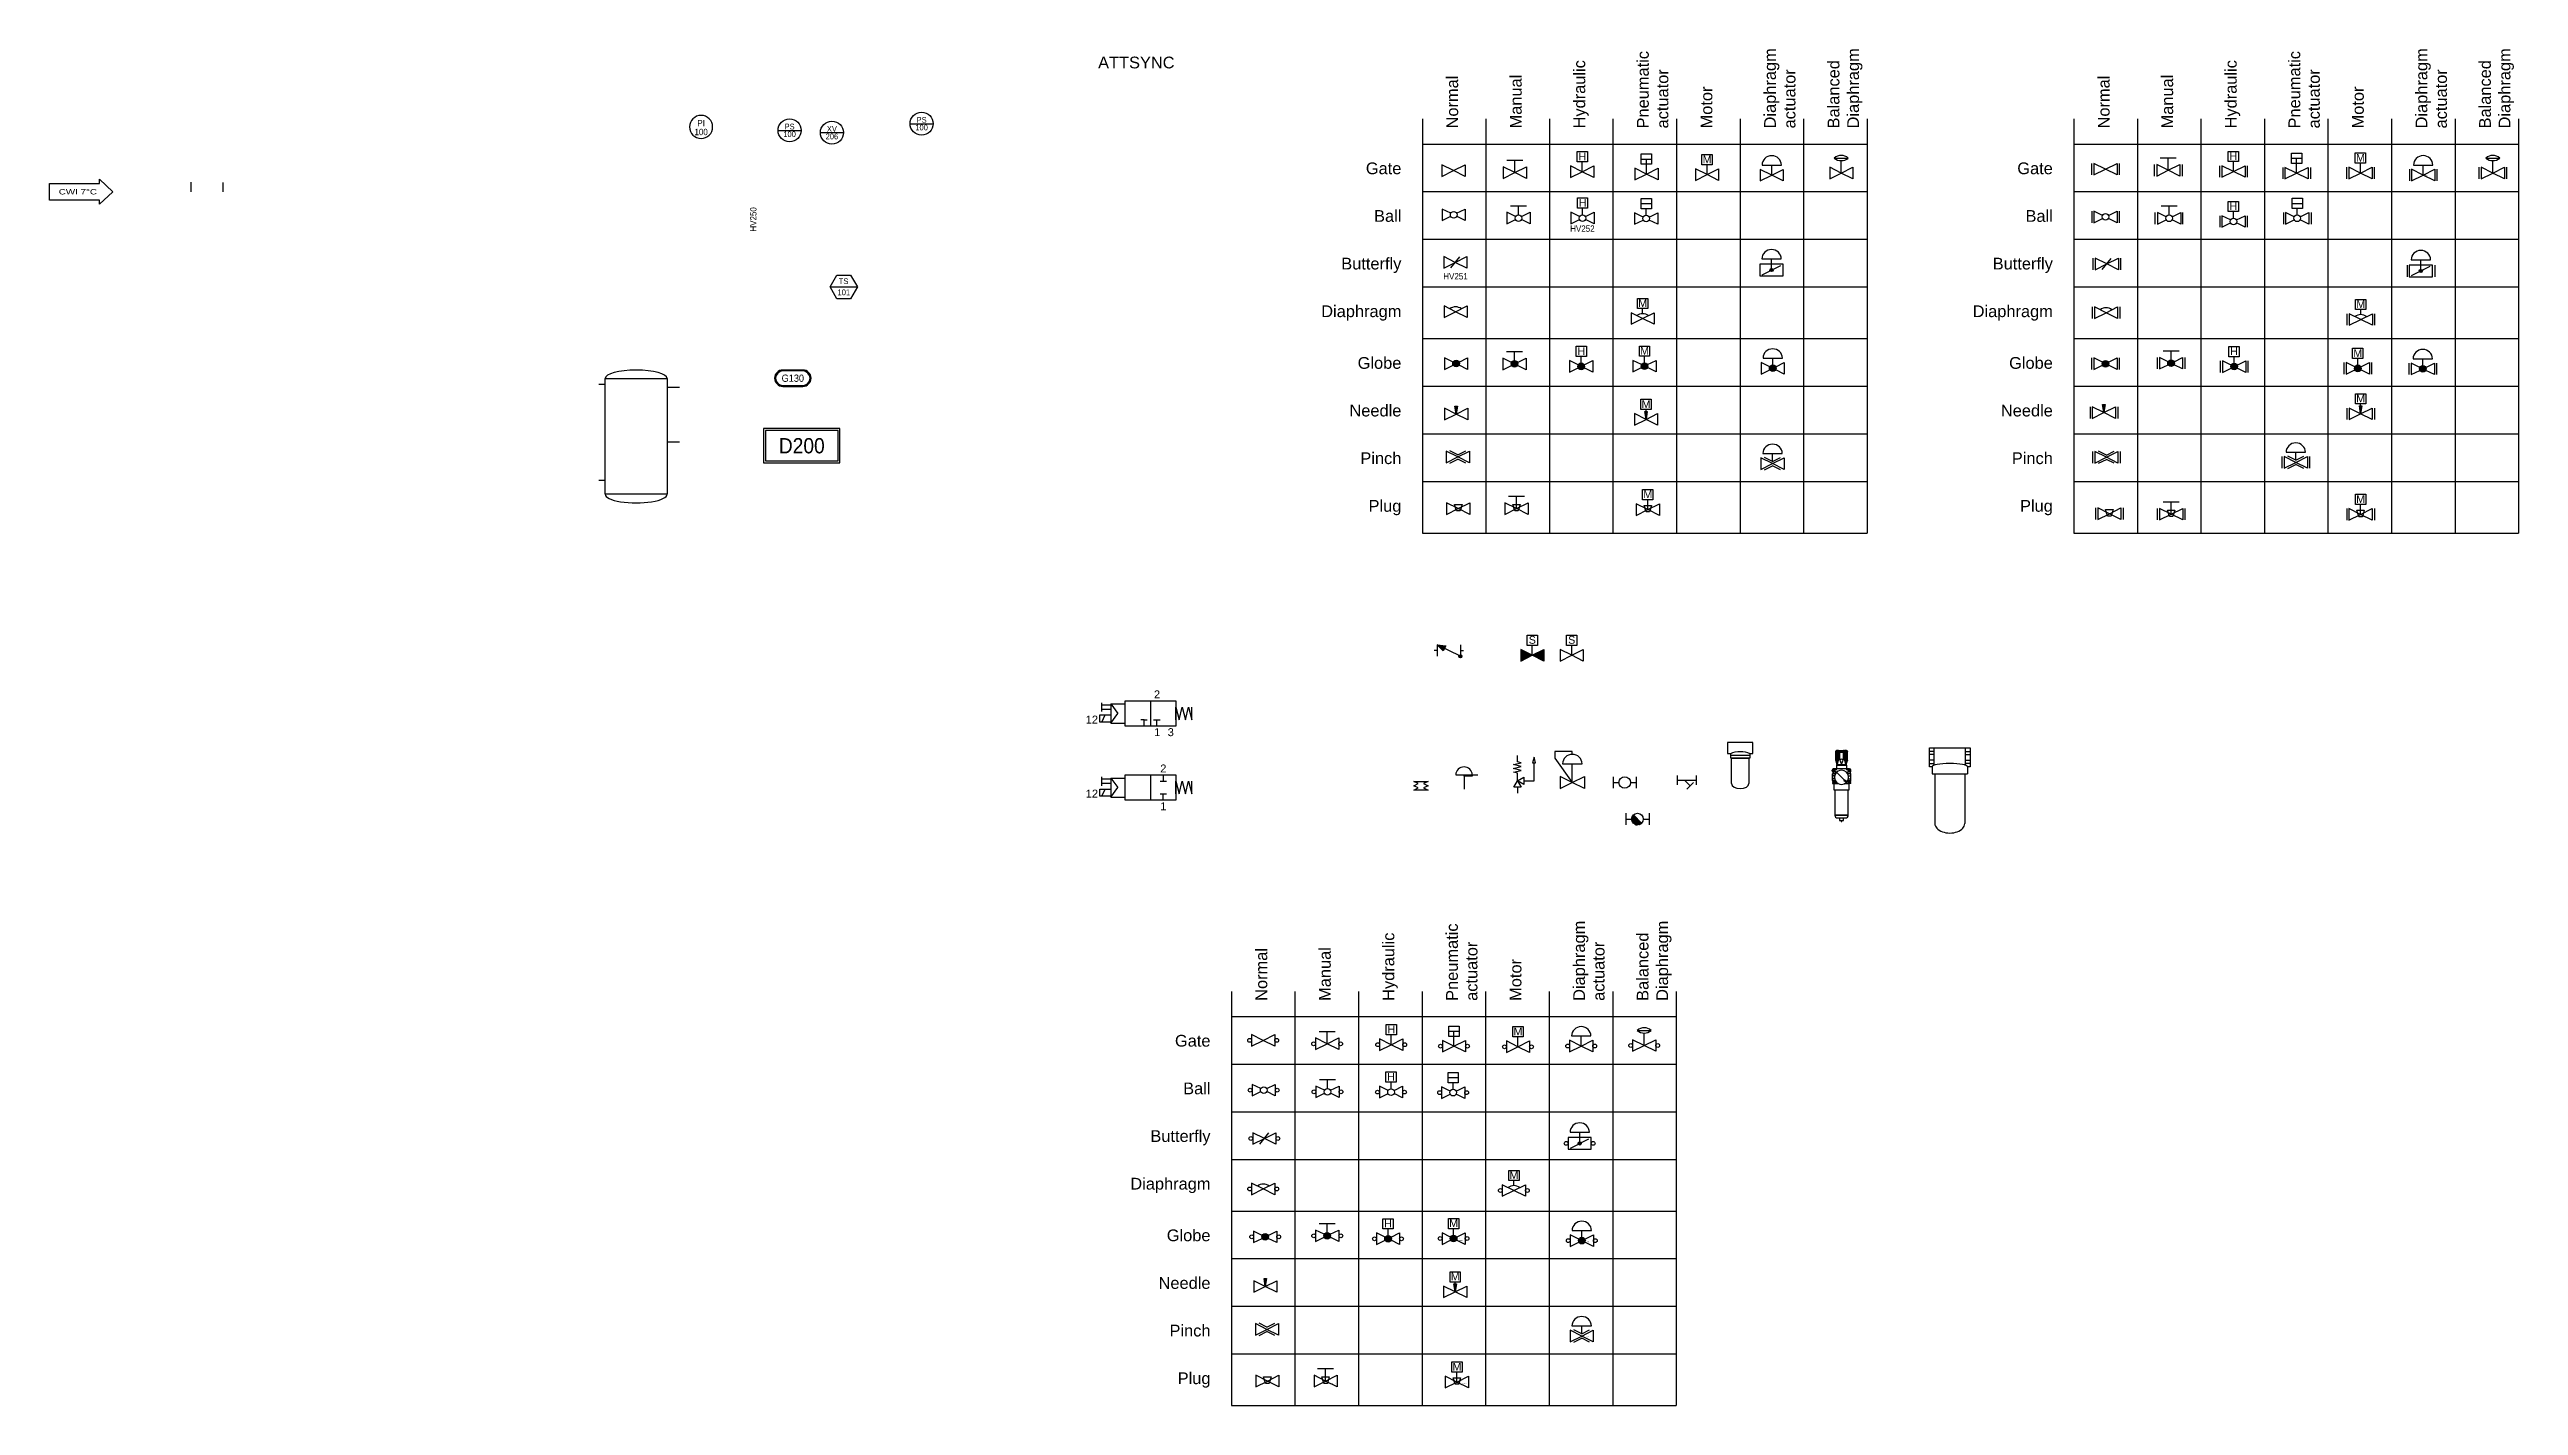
# Model space of a CAD drawing. Header units: millimetres. Extents: x -366 to 411, y -170 to 257.
import ezdxf
from ezdxf.enums import TextEntityAlignment as Align

# ---------------------------------------------------------------- set-up
doc = ezdxf.new("R2010")
doc.units = ezdxf.units.MM
doc.layers.add('-Testi', color=7, linetype='Continuous', lineweight=35)
for name, color, linetype in [('109', 3, 'Continuous'), ('L6-SOTTILE', 5, 'Continuous'), ('L8-TESTI', 1, 'Continuous'), ('MAIN-1', 7, 'Continuous'), ('MAIN-2', 7, 'Continuous'), ('Tag', 7, 'Continuous')]:
    doc.layers.add(name, color=color, linetype=linetype)
doc.styles.add('ARIAL_090', font='arial.ttf', dxfattribs={"width": 0.9})
doc.styles.get("Standard").update_dxf_attribs({"font": 'arial.ttf'})

msp = doc.modelspace()

# ---------------------------------------------------------------- texts
at = {"layer": '-Testi', "char_height": 2.42, "width": 2.8313, "attachment_point": 5}
for insert in [(75.69, -112.41), (76.18, -129.19), (76.73, -157.57)]:
    msp.add_mtext('M', dxfattribs=dict(at, insert=insert))
at = {"char_height": 3.6929, "attachment_point": 1, "rotation": 90}
for s, insert in [('\\pxql;Pneumatic^Jactuator', (133.41, 232.27)), ('\\pxql;Diaphragm^Jactuator', (173.41, 232.27)), ('\\pxql;Balanced^JDiaphragm', (193.41, 232.27)), ('\\pxql;Pneumatic^Jactuator', (338.45, 232.27)), ('\\pxql;Diaphragm^Jactuator', (378.45, 232.27)), ('\\pxql;Balanced^JDiaphragm', (398.45, 232.27)), ('\\pxql;Manual', (93.41, 232.27)), ('\\pxql;Hydraulic', (113.41, 232.27)), ('\\pxql;Manual', (298.45, 232.27)), ('\\pxql;Hydraulic', (318.45, 232.27)), ('\\pxql;Normal', (73.41, 232.27)), ('\\pxql;Motor', (153.41, 232.27)), ('\\pxql;Normal', (278.45, 232.27)), ('\\pxql;Motor', (358.45, 232.27)), ('\\pxql;Hydraulic', (53.32, -42.39)), ('\\pxql;Pneumatic^Jactuator', (73.32, -42.39)), ('\\pxql;Diaphragm^Jactuator', (113.32, -42.39)), ('\\pxql;Balanced^JDiaphragm', (133.32, -42.39)), ('\\pxql;Normal', (13.32, -42.39)), ('\\pxql;Manual', (33.32, -42.39)), ('\\pxql;Motor', (93.32, -42.39))]:
    msp.add_mtext_dynamic_manual_height_columns(s, width=21.1912, gutter_width=0.5, heights=[0], dxfattribs=dict(at, insert=insert))
at = {"attachment_point": 1}
for s, width, insert, char_height in [('ATTSYNC', 53.11, (-36.21, 254.87), 3.69), ('\\pxqr;Gate', 21.1912, (38.05, 221.56), 3.693), ('\\pxqr;Gate', 21.1912, (243.09, 221.56), 3.693), ('\\pxqr;Ball', 21.1912, (38.05, 206.56), 3.693), ('\\pxqr;Ball', 21.1912, (243.09, 206.56), 3.693), ('\\pxqr;Butterfly', 21.1912, (38.05, 191.56), 3.6929), ('\\pxqr;Butterfly', 21.1912, (243.09, 191.56), 3.6929), ('\\pxqr;Diaphragm', 21.1912, (38.05, 176.56), 3.6929), ('\\pxqr;Diaphragm', 21.1912, (243.09, 176.56), 3.6929), ('\\pxqr;Globe', 21.1912, (38.05, 160.29), 3.6929), ('\\pxqr;Globe', 21.1912, (243.09, 160.29), 3.6929), ('\\pxqr;Needle', 21.1912, (38.05, 145.29), 3.6929), ('\\pxqr;Needle', 21.1912, (243.09, 145.29), 3.6929), ('\\pxqr;Pinch', 21.1912, (38.05, 130.29), 3.6929), ('\\pxqr;Pinch', 21.1912, (243.09, 130.29), 3.6929), ('\\pxqr;Plug', 21.1912, (38.05, 115.29), 3.693), ('\\pxqr;Plug', 21.1912, (243.09, 115.29), 3.693), ('\\pxqr;Gate', 21.1912, (-22.03, -53.1), 3.693), ('\\pxqr;Ball', 21.1912, (-22.03, -68.1), 3.693), ('\\pxqr;Butterfly', 21.1912, (-22.03, -83.1), 3.6929), ('\\pxqr;Diaphragm', 21.1912, (-22.03, -98.1), 3.6929), ('\\pxqr;Globe', 21.1912, (-22.03, -114.36), 3.6929), ('\\pxqr;Needle', 21.1912, (-22.03, -129.36), 3.6929), ('\\pxqr;Pinch', 21.1912, (-22.03, -144.36), 3.6929), ('\\pxqr;Plug', 21.1912, (-22.03, -159.36), 3.693)]:
    msp.add_mtext_dynamic_manual_height_columns(s, width=width, gutter_width=0.5, heights=[0], dxfattribs=dict(at, insert=insert, char_height=char_height))
at = {"flags": 1}
for tag, p, s, height in [('TYPE', (380.84, 217.56), 'Diaphragm Pneumatic Gate Valve', 0.25), ('TYPE', (402.74, 218.21), 'Balance Diaphgram Gate Valve', 0.25), ('CONNECTIONTYPE', (402.81, 217.98), ' ', 0.1), ('DESCRIPTION', (402.83, 217.86), '', 0.0703), ('CONNECTIONTYPE', (380.86, 217.46), ' ', 0.1), ('DESCRIPTION', (380.88, 217.34), '', 0.0703), ('TYPE', (77.18, -117.36), 'Globe Valve Motor', 0.25), ('CONNECTIONTYPE', (77.48, -118.03), 'Threaded', 0.1), ('DESCRIPTION', (77.49, -117.79), '', 0.0703), ('TYPE', (117.49, -117.88), 'Pneumatic Globe Valve', 0.0593), ('CONNECTIONTYPE', (117.55, -118.41), 'Threaded', 0.1), ('DESCRIPTION', (117.67, -118.15), '', 0.0703), ('TYPE', (16.41, -132.32), 'Needle Valve', 0.0153), ('CONNECTIONTYPE', (16.87, -132.49), 'Threaded', 0.1), ('DESCRIPTION', (16.94, -132.36), '', 0.0703), ('TYPE', (76.17, -134), 'Needle Valve Motor', 0.0761), ('CONNECTIONTYPE', (76.64, -134.13), 'Threaded', 0.1), ('DESCRIPTION', (76.75, -133.98), '', 0.0703), ('TYPE', (16.94, -145.81), 'Pinch Valve ', 0.1165), ('CONNECTIONTYPE', (17.9, -146.09), 'Threaded', 0.1), ('DESCRIPTION', (18, -145.94), '', 0.0703), ('TYPE', (115.99, -147.91), 'Pinch Valve Pneumatic', 0.2265), ('CONNECTIONTYPE', (117.23, -148.34), 'Threaded', 0.1), ('DESCRIPTION', (117.58, -148.16), '', 0.0703), ('TYPE', (17.05, -162.07), 'Plug Valve', 0.0543), ('DESCRIPTION', (17.95, -162.47), '', 0.0703), ('CONNECTIONTYPE', (18.56, -162.64), 'Threaded', 0.1), ('TYPE', (35.38, -162.07), 'Plug Valve Manual', 0.1175), ('DESCRIPTION', (36.61, -162.64), '', 0.0703), ('CONNECTIONTYPE', (37.13, -162.75), 'Threaded', 0.1), ('TYPE', (76.72, -162.38), 'Plug Valve Motor', 0.0733), ('DESCRIPTION', (77.95, -162.94), '', 0.0703), ('CONNECTIONTYPE', (78.44, -163.05), 'Threaded', 0.1)]:
    msp.add_attdef(tag, p, s, height=height, dxfattribs=at)
at = {"layer": 'L8-TESTI', "color": 3, "insert": (-358.17, 212.32), "char_height": 1.6989, "attachment_point": 5}
msp.add_mtext('\\A1;\\pxi-3,l4,t4;{\\W1.3;\\C7;CWI 7°C}', dxfattribs=at)

# ---------------------------------------------------------------- blocks, each defined once
blk = doc.blocks.new('*U5')
at = {"color": 0, "linetype": 'ByBlock', "lineweight": -2}
for start, end in [(0, 180), (180, 0)]:
    blk.add_arc((0, 0), 5, start, end, dxfattribs=at)
at = {"color": 0, "linetype": 'ByBlock', "lineweight": -2, "width": 0.9}
for tag, p in [('#(TargetObject.Type)', (0, 1.65)), ('#(TargetObject.LoopNumber)', (0, -1.65))]:
    blk.add_attdef(tag, text='', height=2.5, dxfattribs=at).set_placement(p, align=Align.MIDDLE_CENTER)
blk = doc.blocks.new('Carbon_Tank')
for p, q in [((-9.44, 18.36), (-11.42, 18.36)), ((-9.44, -11.87), (-11.42, -11.87))]:
    blk.add_line(p, q)
blk.add_lwpolyline([(-9.44, 20.24), (10.08, 20.24), (10.08, -16.17), (-9.44, -16.17)], close=True)
for centre, start_param, end_param in [((0.32, 20.24), 3.141593, 6.283185), ((0.32, -16.17), 0, 3.141593)]:
    blk.add_ellipse(centre, major_axis=(-9.76, 0), ratio=0.276144, start_param=start_param, end_param=end_param)
at = {"layer": 'Tag'}
for p, q in [((13.95, 17.46), (10.08, 17.46)), ((13.95, 0.26), (10.08, 0.26))]:
    blk.add_line(p, q, dxfattribs=at)
at = {"flags": 1}
blk.add_attdef('DESCRIPTION', (-8.3, 12.7), '', height=2.5, dxfattribs=at)
blk = doc.blocks.new('Tag_block')
at = {"color": 0, "linetype": 'ByBlock', "lineweight": -2}
blk.add_attdef('#(TARGETOBJECT.TAG)', text='', height=2.5, dxfattribs=at).set_placement((0, 0), align=Align.MIDDLE_CENTER)
at = {"flags": 1}
blk.add_attdef('TYPE', (-11.4, -6.1), '', height=2.5, dxfattribs=at)
blk = doc.blocks.new('Ball_Tag')
blk.add_line((-3.62, 0), (3.62, 0))
blk.add_circle((0, 0), 3.62)
at = {"color": 0, "linetype": 'ByBlock', "lineweight": -2, "width": 0.9}
for tag, p in [('#(TargetObject.Type)', (0, 1.2)), ('#(TargetObject.LoopNumber)', (0, -1.2))]:
    blk.add_attdef(tag, text='', height=1.81, dxfattribs=at).set_placement(p, align=Align.MIDDLE_CENTER)
at = {"flags": 1}
for tag, p, height in [('TYPE', (-0.41, -2.97), 0.25), ('DESCRIPTION', (-0.31, -3.27), 0.0703)]:
    blk.add_attdef(tag, p, '', height=height, dxfattribs=at)
blk = doc.blocks.new('STICKER Equipment Name')
at = {"layer": 'L8-TESTI', "color": 5}
for points in [[(-20, 9), (-20, -9), (20, -9), (20, 9)], [(-19, 8), (-19, -8), (19, -8), (19, 8)]]:
    blk.add_lwpolyline(points, close=True, dxfattribs=at)
at = {"color": 7, "style": 'ARIAL_090', "width": 0.9}
blk.add_attdef('#(TARGETOBJECT.TAG)', text='', height=8, dxfattribs=at).set_placement((0, 0), align=Align.MIDDLE_CENTER)
for tag, p, height, flags in [('TYPE', (-13.2, -7.2), 0.956, 5), ('DESCRIPTION', (-5.8, -7.2), 1.12, 1)]:
    blk.add_attdef(tag, p, '', height=height, dxfattribs=dict(flags=flags))
blk = doc.blocks.new('STICKER Moving Machine')
at = {"layer": 'L8-TESTI', "color": 5}
for points in [[(-3.27, -2.43), (3.02, -2.43, 1), (3.02, 2.72), (-3.27, 2.72, 1)], [(-3.27, -2.15), (3.02, -2.15, 1), (3.02, 2.43), (-3.27, 2.43, 1)]]:
    blk.add_lwpolyline(points, format="xyb", close=True, dxfattribs=at)
at = {"color": 7, "style": 'ARIAL_090', "width": 0.9}
blk.add_attdef('#(TARGETOBJECT.TAG)', text='', height=2.29, dxfattribs=at).set_placement((-0.13, 0.14), align=Align.MIDDLE_CENTER)
for tag, p, height, flags in [('DESCRIPTION', (-3.65, -1.77), 0.107, 5), ('TYPE', (-3.27, -1.94), 0.1, 1)]:
    blk.add_attdef(tag, p, '', height=height, dxfattribs=dict(flags=flags))
blk = doc.blocks.new('Tag_Instrument')
at = {"layer": 'Tag'}
blk.add_line((-4.3, 0), (4.3, 0), dxfattribs=at)
blk.add_lwpolyline([(-4.3, 0), (-2.15, 3.72), (2.15, 3.72), (4.3, 0), (2.15, -3.72), (-2.15, -3.72)], close=True, dxfattribs=at)
at = {"color": 0, "linetype": 'ByBlock', "lineweight": -2, "width": 0.9}
for tag, p in [('#(TargetObject.Type)', (-0.06, 1.81)), ('#(TargetObject.LoopNumber)', (0.04, -1.7))]:
    blk.add_attdef(tag, text='', height=1.81, dxfattribs=at).set_placement(p, align=Align.MIDDLE_CENTER)
at = {"flags": 1}
for tag, p in [('TYPE', (0, 0)), ('DESCRIPTION', (-0.01, -0.16))]:
    blk.add_attdef(tag, p, '', height=0.1, dxfattribs=at)
blk = doc.blocks.new('Valve Ball')
for points in [[(-0.94, 0.47), (-3.65, 1.82), (-3.65, -1.82), (-0.94, -0.47)], [(0.94, 0.47), (3.65, 1.82), (3.65, -1.82), (0.94, -0.47)]]:
    blk.add_lwpolyline(points)
blk.add_circle((0, 0), 1.05)
at = {"flags": 1}
for tag, p, height in [('TYPE', (0, 0), 0.25), ('CONNECTIONTYPE', (-0.01, -0.32), 0.1), ('DESCRIPTION', (0.02, -0.43), 0.0703)]:
    blk.add_attdef(tag, p, '', height=height, dxfattribs=at)
blk = doc.blocks.new('Valve Ball  Hydraulic')
blk.add_line((0, 1.05), (0, 3.1))
for points in [[(-0.94, 0.47), (-3.65, 1.82), (-3.65, -1.82), (-0.94, -0.47)], [(0.94, 0.47), (3.65, 1.82), (3.65, -1.82), (0.94, -0.47)]]:
    blk.add_lwpolyline(points)
blk.add_lwpolyline([(-1.62, 3.1), (-1.62, 6.33), (1.62, 6.33), (1.62, 3.1)], close=True)
blk.add_circle((0, 0), 1.05)
at = {"layer": '-Testi', "insert": (0.01, 4.81), "char_height": 2.42, "width": 2.8313, "attachment_point": 5}
blk.add_mtext('H', dxfattribs=at)
at = {"flags": 1}
for tag, p, height in [('TYPE', (0, 0), 0.25), ('CONNECTIONTYPE', (0.03, -0.43), 0.1), ('DESCRIPTION', (0.05, -0.54), 0.0703)]:
    blk.add_attdef(tag, p, '', height=height, dxfattribs=at)
blk = doc.blocks.new('Valve Ball Manual')
for p, q in [((-2.52, 3.91), (2.52, 3.91)), ((0, 1.05), (0, 3.91))]:
    blk.add_line(p, q)
for points in [[(-0.94, 0.47), (-3.65, 1.82), (-3.65, -1.82), (-0.94, -0.47)], [(0.94, 0.47), (3.65, 1.82), (3.65, -1.82), (0.94, -0.47)]]:
    blk.add_lwpolyline(points)
blk.add_circle((0, 0), 1.05)
at = {"flags": 1}
for tag, p, height in [('TYPE', (0, 0), 0.25), ('CONNECTIONTYPE', (0.06, -0.39), 0.1), ('DESCRIPTION', (0.08, -0.5), 0.0703)]:
    blk.add_attdef(tag, p, '', height=height, dxfattribs=at)
blk = doc.blocks.new('Valve Ball Pneumatic')
for p, q in [((-1.61, 4.72), (1.63, 4.72)), ((0.01, 1.06), (0.01, 3.1))]:
    blk.add_line(p, q)
for points in [[(-0.93, 0.48), (-3.64, 1.83), (-3.64, -1.82), (-0.93, -0.46)], [(0.95, 0.48), (3.65, 1.83), (3.65, -1.82), (0.95, -0.46)]]:
    blk.add_lwpolyline(points)
blk.add_lwpolyline([(-1.61, 3.1), (-1.61, 6.34), (1.63, 6.34), (1.63, 3.1)], close=True)
blk.add_circle((0.01, 0.01), 1.05)
at = {"flags": 1}
for tag, p, height in [('TYPE', (0, 0), 0.1), ('CONNECTIONTYPE', (-0.01, -0.22), 0.1), ('DESCRIPTION', (0.02, -0.33), 0.0703)]:
    blk.add_attdef(tag, p, '', height=height, dxfattribs=at)
blk = doc.blocks.new('Valve Gate Balance Diaphragm')
for p, q in [((-2.2, 4.71), (2.2, 4.71)), ((0, 0), (0, 3.92))]:
    blk.add_line(p, q)
for points in [[(0, 0), (-3.65, 1.82), (-3.65, -1.82), (0, 0)], [(0, 0), (3.65, 1.82), (3.65, -1.82), (0, 0)]]:
    blk.add_lwpolyline(points)
for centre, radius, start, end in [((0, 2.31), 3.26, 47.59248, 132.40752), ((0, 7.36), 3.44, 230.28631, 309.71369)]:
    blk.add_arc(centre, radius, start, end)
at = {"flags": 1}
for tag, p, height in [('TYPE', (0, 0), 0.25), ('CONNECTIONTYPE', (0.07, -0.23), 0.1), ('DESCRIPTION', (0.09, -0.34), 0.0703)]:
    blk.add_attdef(tag, p, '', height=height, dxfattribs=at)
blk = doc.blocks.new('Valve Selenoid Closed')
h = blk.add_hatch(color=256)
h.dxf.hatch_style = 1
h.paths.add_polyline_path([(-3.65, -1.82), (0, 0), (-3.65, 1.82)])
h.paths.add_polyline_path([(3.65, -1.82), (3.65, 1.82), (0, 0)])
blk.add_line((0, 0), (0, 3.1))
for points in [[(0, 0), (-3.65, 1.82), (-3.65, -1.82), (0, 0)], [(0, 0), (3.65, 1.82), (3.65, -1.82), (0, 0)]]:
    blk.add_lwpolyline(points)
blk.add_lwpolyline([(-1.62, 3.1), (-1.62, 6.33), (1.62, 6.33), (1.62, 3.1)], close=True)
at = {"layer": '-Testi', "insert": (0.01, 4.81), "char_height": 2.42, "width": 2.8313, "attachment_point": 5}
blk.add_mtext('S', dxfattribs=at)
at = {"flags": 1}
for tag, p, height in [('TYPE', (0, 0.23), 0.25), ('CONNECTIONTYPE', (-0.35, -1), 0.1), ('DESCRIPTION', (-0.33, -1.11), 0.0703)]:
    blk.add_attdef(tag, p, '', height=height, dxfattribs=at)
blk = doc.blocks.new('Valve Selenoid Open')
blk.add_line((0, 0), (0, 3.1))
for points in [[(0, 0), (-3.65, 1.82), (-3.65, -1.82), (0, 0)], [(0, 0), (3.65, 1.82), (3.65, -1.82), (0, 0)]]:
    blk.add_lwpolyline(points)
blk.add_lwpolyline([(-1.62, 3.1), (-1.62, 6.33), (1.62, 6.33), (1.62, 3.1)], close=True)
at = {"layer": '-Testi', "insert": (0.01, 4.81), "char_height": 2.42, "width": 2.8313, "attachment_point": 5}
blk.add_mtext('S', dxfattribs=at)
at = {"flags": 1}
for tag, p, height in [('TYPE', (0, 0), 0.25), ('CONNECTIONTYPE', (-0.57, -0.47), 0.1), ('DESCRIPTION', (-0.55, -0.59), 0.0703)]:
    blk.add_attdef(tag, p, '', height=height, dxfattribs=at)
blk = doc.blocks.new('Valve Gate Hydraulic')
blk.add_line((0, 0), (0, 3.1))
for points in [[(0, 0), (-3.65, 1.82), (-3.65, -1.82), (0, 0)], [(0, 0), (3.65, 1.82), (3.65, -1.82), (0, 0)]]:
    blk.add_lwpolyline(points)
blk.add_lwpolyline([(-1.62, 3.1), (-1.62, 6.33), (1.62, 6.33), (1.62, 3.1)], close=True)
at = {"layer": '-Testi', "insert": (0.01, 4.81), "char_height": 2.42, "width": 2.8313, "attachment_point": 5}
blk.add_mtext('H', dxfattribs=at)
at = {"flags": 1}
for tag, p, height in [('TYPE', (0, 0), 0.234), ('CONNECTIONTYPE', (0.03, -0.12), 0.1), ('DESCRIPTION', (0.05, -0.24), 0.0703)]:
    blk.add_attdef(tag, p, '', height=height, dxfattribs=at)
blk = doc.blocks.new('Valve Gate Manual')
for p, q in [((-2.52, 3.91), (2.52, 3.91)), ((0, 0), (0, 3.91))]:
    blk.add_line(p, q)
for points in [[(0, 0), (-3.65, 1.82), (-3.65, -1.82), (0, 0)], [(0, 0), (3.65, 1.82), (3.65, -1.82), (0, 0)]]:
    blk.add_lwpolyline(points)
at = {"flags": 1}
for tag, p, height in [('TYPE', (0, 0), 0.25), ('CONNECTIONTYPE', (-0.12, -0.3), 0.1), ('DESCRIPTION', (-0.05, -0.45), 0.0703)]:
    blk.add_attdef(tag, p, '', height=height, dxfattribs=at)
blk = doc.blocks.new('Valve Gate Motor')
blk.add_line((0, 0), (0, 3.1))
for points in [[(0, 0), (-3.65, 1.82), (-3.65, -1.82), (0, 0)], [(0, 0), (3.65, 1.82), (3.65, -1.82), (0, 0)]]:
    blk.add_lwpolyline(points)
blk.add_lwpolyline([(-1.62, 3.1), (-1.62, 6.33), (1.62, 6.33), (1.62, 3.1)], close=True)
at = {"layer": '-Testi', "insert": (0.01, 4.81), "char_height": 2.42, "width": 2.8313, "attachment_point": 5}
blk.add_mtext('M', dxfattribs=at)
at = {"flags": 1}
for tag, p, height in [('TYPE', (0, 0), 0.25), ('CONNECTIONTYPE', (0.04, -0.38), 0.1), ('DESCRIPTION', (0.06, -0.49), 0.0703)]:
    blk.add_attdef(tag, p, '', height=height, dxfattribs=at)
blk = doc.blocks.new('Valve Gate Pneumatic Diaphragm')
for p, q in [((-3.05, 3.17), (3.05, 3.17)), ((0, 0), (0, 3.17))]:
    blk.add_line(p, q)
for points in [[(0, 0), (-3.65, 1.82), (-3.65, -1.82), (0, 0)], [(0, 0), (3.65, 1.82), (3.65, -1.82), (0, 0)]]:
    blk.add_lwpolyline(points)
blk.add_ellipse((0, 3.17), major_axis=(-3.05, 0), ratio=0.967342, start_param=3.141593, end_param=6.283185)
at = {"flags": 1}
for tag, p, height in [('TYPE', (0, -0.01), 0.25), ('CONNECTIONTYPE', (0.02, -0.12), 0.1), ('DESCRIPTION', (0.04, -0.23), 0.0703)]:
    blk.add_attdef(tag, p, '', height=height, dxfattribs=at)
blk = doc.blocks.new('Valve Butterfly')
blk.add_line((-1.4, -1.75), (1.4, 1.75))
for points in [[(0, 0), (-3.65, 1.82), (-3.65, -1.82), (0, 0)], [(0, 0), (3.65, 1.82), (3.65, -1.82), (0, 0)]]:
    blk.add_lwpolyline(points)
at = {"flags": 1}
for tag, p, height in [('TYPE', (0, 0), 0.25), ('CONNECTIONTYPE', (0.06, -0.16), 0.1), ('DESCRIPTION', (0.08, -0.28), 0.0703)]:
    blk.add_attdef(tag, p, '', height=height, dxfattribs=at)
blk = doc.blocks.new('Valve Butterfly Pneumatic')
h = blk.add_hatch(color=256)
h.dxf.hatch_style = 1
h.paths.add_polyline_path([(0.5, 0, 1), (-0.5, 0, 1)])
for p, q in [((-3.05, 3.51), (3.05, 3.51)), ((-2.91, -1.46), (2.91, 1.45)), ((0, 0.5), (0, 3.51))]:
    blk.add_line(p, q)
blk.add_lwpolyline([(-3.65, -1.82), (3.65, -1.82), (3.65, 1.82), (-3.65, 1.82)], close=True)
blk.add_circle((0, 0), 0.5)
blk.add_ellipse((0, 3.51), major_axis=(-3.05, 0), ratio=0.967342, start_param=3.141593, end_param=6.283185)
at = {"flags": 1}
for tag, p, height in [('TYPE', (-1.71, -0.85), 0.25), ('CONNECTIONTYPE', (-0.02, -1.07), 0.1), ('DESCRIPTION', (0, -1.19), 0.0703)]:
    blk.add_attdef(tag, p, '', height=height, dxfattribs=at)
blk = doc.blocks.new('Valve Check')
h = blk.add_hatch(color=256)
h.dxf.hatch_style = 1
h.paths.add_polyline_path([(-0.97, 1.42), (-3.65, 1.82), (-1.72, -0.07), (-0.97, 1.42)])
h = blk.add_hatch(color=256)
h.dxf.hatch_style = 1
h.paths.add_polyline_path([(3.65, -1.33, 0.284079), (3.21, -1.6), (3.65, -1.82), (3.65, -1.33, 0.284079)], flags=17)
h.paths.add_polyline_path([(3.65, -1.33), (3.65, -1.82), (3.21, -1.6, 0.116434), (3.16, -1.82, 1), (4.14, -1.82, 0.414214), (3.65, -1.33)])
for p, q in [((3.65, -1.82), (-3.65, 1.82)), ((-3.65, 1.82), (-3.65, -1.82)), ((-1.72, -0.07), (-3.65, 1.82)), ((-3.65, 1.82), (-0.97, 1.42)), ((-0.97, 1.42), (-1.72, -0.07)), ((3.65, 1.82), (3.65, -1.82)), ((3.65, 0), (4.65, 0))]:
    blk.add_line(p, q)
blk.add_circle((3.65, -1.82), 0.485)
at = {"layer": 'Tag'}
blk.add_line((-3.65, 0), (-4.65, 0), dxfattribs=at)
at = {"flags": 1}
for tag, p, height in [('TYPE', (0, 0), 0.1), ('CONNECTIONTYPE', (-0.24, -0.48), 0.1), ('DESCRIPTION', (-0.22, -0.59), 0.0703)]:
    blk.add_attdef(tag, p, '', height=height, dxfattribs=at)
blk = doc.blocks.new('Valve Diaphragm')
for points in [[(0, 0), (-3.65, 1.82), (-3.65, -1.82), (0, 0)], [(0, 0), (3.65, 1.82), (3.65, -1.82), (0, 0)]]:
    blk.add_lwpolyline(points)
blk.add_arc((0, -1.53), 3.05, 53.283, 126.717)
at = {"flags": 1}
for tag, p, height in [('TYPE', (0, 0), 0.25), ('CONNECTIONTYPE', (1.23, 0.13), 0.1), ('DESCRIPTION', (1.26, 0.02), 0.0703)]:
    blk.add_attdef(tag, p, '', height=height, dxfattribs=at)
blk = doc.blocks.new('Valve Diaphragm Motor')
blk.add_line((0, 1.52), (0, 3.1))
for points in [[(0, 0), (-3.65, 1.82), (-3.65, -1.82), (0, 0)], [(0, 0), (3.65, 1.82), (3.65, -1.82), (0, 0)]]:
    blk.add_lwpolyline(points)
blk.add_lwpolyline([(-1.62, 3.1), (-1.62, 6.33), (1.62, 6.33), (1.62, 3.1)], close=True)
blk.add_arc((0, -1.53), 3.05, 53.283, 126.717)
at = {"layer": '-Testi', "insert": (0.01, 4.81), "char_height": 2.42, "width": 2.8313, "attachment_point": 5}
blk.add_mtext('M', dxfattribs=at)
at = {"flags": 1}
for tag, p, height in [('TYPE', (0, 0), 0.146), ('CONNECTIONTYPE', (0.76, 0.07), 0.1), ('DESCRIPTION', (0.78, -0.04), 0.0703)]:
    blk.add_attdef(tag, p, '', height=height, dxfattribs=at)
blk = doc.blocks.new('Valve Globe')
h = blk.add_hatch(color=256)
h.dxf.hatch_style = 1
h.paths.add_polyline_path([(1.05, 0, 1), (-1.05, 0, 1)])
for points in [[(-0.94, 0.47), (-3.65, 1.82), (-3.65, -1.82), (-0.94, -0.47)], [(0.94, 0.47), (3.65, 1.82), (3.65, -1.82), (0.94, -0.47)]]:
    blk.add_lwpolyline(points)
blk.add_circle((0, 0), 1.05)
at = {"flags": 1}
for tag, p, height in [('TYPE', (1.6, -0.01), 0.25), ('CONNECTIONTYPE', (1.64, -0.3), 0.1), ('DESCRIPTION', (1.66, -0.41), 0.0703)]:
    blk.add_attdef(tag, p, '', height=height, dxfattribs=at)
blk = doc.blocks.new('Valve Globe Hydraulic')
h = blk.add_hatch(color=256)
h.dxf.hatch_style = 1
h.paths.add_polyline_path([(1.05, 0, 1), (-1.05, 0, 1)])
blk.add_line((0, 1.05), (0, 3.1))
for points in [[(-0.94, 0.47), (-3.65, 1.82), (-3.65, -1.82), (-0.94, -0.47)], [(0.94, 0.47), (3.65, 1.82), (3.65, -1.82), (0.94, -0.47)]]:
    blk.add_lwpolyline(points)
blk.add_lwpolyline([(-1.62, 3.1), (-1.62, 6.33), (1.62, 6.33), (1.62, 3.1)], close=True)
blk.add_circle((0, 0), 1.05)
at = {"layer": '-Testi', "insert": (0.01, 4.81), "char_height": 2.42, "width": 2.8313, "attachment_point": 5}
blk.add_mtext('H', dxfattribs=at)
at = {"flags": 1}
for tag, p, height in [('TYPE', (1.42, 0.1), 0.0576), ('CONNECTIONTYPE', (1.7, 0.05), 0.1), ('DESCRIPTION', (1.73, -0.06), 0.0703)]:
    blk.add_attdef(tag, p, '', height=height, dxfattribs=at)
blk = doc.blocks.new('Valve Globe Manual')
h = blk.add_hatch(color=256)
h.dxf.hatch_style = 1
h.paths.add_polyline_path([(1.05, 0, 1), (-1.05, 0, 1)])
for p, q in [((-2.52, 3.91), (2.52, 3.91)), ((0, 1.05), (0, 3.91))]:
    blk.add_line(p, q)
for points in [[(-0.94, 0.47), (-3.65, 1.82), (-3.65, -1.82), (-0.94, -0.47)], [(0.94, 0.47), (3.65, 1.82), (3.65, -1.82), (0.94, -0.47)]]:
    blk.add_lwpolyline(points)
blk.add_circle((0, 0), 1.05)
at = {"flags": 1}
for tag, p, height in [('CONNECTIONTYPE', (1.85, 0.17), 0.1), ('DESCRIPTION', (1.88, 0.06), 0.0703), ('TYPE', (0.94, -0.47), 0.106)]:
    blk.add_attdef(tag, p, '', height=height, dxfattribs=at)
blk = doc.blocks.new('Valve Globe Motor')
h = blk.add_hatch(color=256)
h.dxf.hatch_style = 1
h.paths.add_polyline_path([(1.05, 0, 1), (-1.05, 0, 1)])
blk.add_line((0, 1.05), (0, 3.1))
for points in [[(-0.94, 0.47), (-3.65, 1.82), (-3.65, -1.82), (-0.94, -0.47)], [(0.94, 0.47), (3.65, 1.82), (3.65, -1.82), (0.94, -0.47)]]:
    blk.add_lwpolyline(points)
blk.add_lwpolyline([(-1.62, 3.1), (-1.62, 6.33), (1.62, 6.33), (1.62, 3.1)], close=True)
blk.add_circle((0, 0), 1.05)
at = {"layer": '-Testi', "insert": (0.01, 4.81), "char_height": 2.42, "width": 2.8313, "attachment_point": 5}
blk.add_mtext('M', dxfattribs=at)
at = {"flags": 1}
for tag, p, height in [('TYPE', (1.5, -0.15), 0.25), ('CONNECTIONTYPE', (1.79, -0.46), 0.1), ('DESCRIPTION', (1.81, -0.58), 0.0703)]:
    blk.add_attdef(tag, p, '', height=height, dxfattribs=at)
blk = doc.blocks.new('Valve Globe Pneumatic')
h = blk.add_hatch(color=256)
h.dxf.hatch_style = 1
h.paths.add_polyline_path([(1.05, 0, 1), (-1.05, 0, 1)])
for p, q in [((-3.05, 3.17), (3.05, 3.17)), ((0, 1.05), (0, 3.17))]:
    blk.add_line(p, q)
for points in [[(-0.94, 0.47), (-3.65, 1.82), (-3.65, -1.82), (-0.94, -0.47)], [(0.94, 0.47), (3.65, 1.82), (3.65, -1.82), (0.94, -0.47)]]:
    blk.add_lwpolyline(points)
blk.add_circle((0, 0), 1.05)
blk.add_ellipse((0, 3.17), major_axis=(-3.05, 0), ratio=0.967342, start_param=3.141593, end_param=6.283185)
at = {"flags": 1}
for tag, p, height in [('TYPE', (1.47, 0), 0.0593), ('CONNECTIONTYPE', (1.62, -0.15), 0.1), ('DESCRIPTION', (1.65, -0.26), 0.0703)]:
    blk.add_attdef(tag, p, '', height=height, dxfattribs=at)
blk = doc.blocks.new('Valve Gate Pneumatic Piston')
for p, q in [((-1.62, 4.71), (1.62, 4.71)), ((0, 0), (0, 4.71))]:
    blk.add_line(p, q)
for points in [[(0, 0), (-3.65, 1.82), (-3.65, -1.82), (0, 0)], [(0, 0), (3.65, 1.82), (3.65, -1.82), (0, 0)]]:
    blk.add_lwpolyline(points)
blk.add_lwpolyline([(-1.62, 3.1), (-1.62, 6.33), (1.62, 6.33), (1.62, 3.1)], close=True)
at = {"flags": 1}
for tag, p, height in [('TYPE', (0, -0.01), 0.25), ('CONNECTIONTYPE', (0.01, -0.16), 0.1), ('DESCRIPTION', (0.03, -0.28), 0.0703)]:
    blk.add_attdef(tag, p, '', height=height, dxfattribs=at)
blk = doc.blocks.new('Valve Needle')
h = blk.add_hatch(color=256)
h.dxf.hatch_style = 1
h.paths.add_polyline_path([(0.4, 2.5), (-0.4, 2.5), (0, 0)])
for points in [[(0, 0), (-3.65, 1.82), (-3.65, -1.82), (0, 0)], [(0, 0), (-0.4, 2.5), (0.4, 2.5), (0, 0)], [(0, 0), (3.65, 1.82), (3.65, -1.82), (0, 0)]]:
    blk.add_lwpolyline(points)
at = {"flags": 1}
for tag, p, height in [('TYPE', (0, 0), 0.0153), ('CONNECTIONTYPE', (0.51, 0.08), 0.1), ('DESCRIPTION', (0.53, -0.04), 0.0703)]:
    blk.add_attdef(tag, p, '', height=height, dxfattribs=at)
blk = doc.blocks.new('Valve Needle Motor')
h = blk.add_hatch(color=256)
h.dxf.hatch_style = 1
h.paths.add_polyline_path([(0.4, 2.5), (-0.4, 2.5), (0, 0)])
blk.add_line((0, 0), (0, 3.1))
for points in [[(0, 0), (-3.65, 1.82), (-3.65, -1.82), (0, 0)], [(0, 0), (-0.4, 2.5), (0.4, 2.5), (0, 0)], [(0, 0), (3.65, 1.82), (3.65, -1.82), (0, 0)]]:
    blk.add_lwpolyline(points)
blk.add_lwpolyline([(-1.62, 3.1), (-1.62, 6.33), (1.62, 6.33), (1.62, 3.1)], close=True)
at = {"layer": '-Testi', "insert": (0.01, 4.81), "char_height": 2.42, "width": 2.8313, "attachment_point": 5}
blk.add_mtext('M', dxfattribs=at)
at = {"flags": 1}
for tag, p, height in [('TYPE', (0, 0), 0.0761), ('CONNECTIONTYPE', (0.56, 0.13), 0.1), ('DESCRIPTION', (0.58, 0.02), 0.0703)]:
    blk.add_attdef(tag, p, '', height=height, dxfattribs=at)
blk = doc.blocks.new('Valve Pinch')
for points in [[(0, 0), (-3.65, 1.82), (-3.65, -1.82), (0, 0)], [(0, 0.67), (-2.49, 1.92)], [(0, 0.67), (2.49, 1.92)], [(0, 0), (3.65, 1.82), (3.65, -1.82), (0, 0)], [(-2.49, -1.92), (0, -0.67)], [(2.49, -1.92), (0, -0.67)]]:
    blk.add_lwpolyline(points)
at = {"flags": 1}
for tag, p, height in [('TYPE', (0, 0), 0.117), ('CONNECTIONTYPE', (1.04, -0.01), 0.1), ('DESCRIPTION', (1.06, -0.13), 0.0703)]:
    blk.add_attdef(tag, p, '', height=height, dxfattribs=at)
blk = doc.blocks.new('Valve Pinch Pneumatic')
for p, q in [((-3.05, 3.17), (3.05, 3.17)), ((0, 0.67), (0, 3.17))]:
    blk.add_line(p, q)
for points in [[(0, 0), (-3.65, 1.82), (-3.65, -1.82), (0, 0)], [(0, 0.67), (-2.49, 1.92)], [(0, 0.67), (2.49, 1.92)], [(0, 0), (3.65, 1.82), (3.65, -1.82), (0, 0)], [(-2.49, -1.92), (0, -0.67)], [(2.49, -1.92), (0, -0.67)]]:
    blk.add_lwpolyline(points)
blk.add_ellipse((0, 3.17), major_axis=(-3.05, 0), ratio=0.967342, start_param=3.141593, end_param=6.283185)
at = {"flags": 1}
for tag, p, height in [('TYPE', (0, 0), 0.226), ('CONNECTIONTYPE', (1.57, -0.14), 0.1), ('DESCRIPTION', (1.6, -0.25), 0.0703)]:
    blk.add_attdef(tag, p, '', height=height, dxfattribs=at)
blk = doc.blocks.new('Valve Plug')
for points in [[(0, 0), (-3.65, 1.82), (-3.65, -1.82), (0, 0)], [(-1.17, 1.28), (1.18, 1.28), (0.57, -0.74), (-0.56, -0.74), (-1.17, 1.28)], [(0, 0), (3.65, 1.82), (3.65, -1.82), (0, 0)]]:
    blk.add_lwpolyline(points)
at = {"flags": 1}
for tag, p, height in [('TYPE', (0, 0), 0.0543), ('CONNECTIONTYPE', (0.87, -0.28), 0.1), ('DESCRIPTION', (0.89, -0.4), 0.0703)]:
    blk.add_attdef(tag, p, '', height=height, dxfattribs=at)
blk = doc.blocks.new('Valve Plug Manual')
for p, q in [((-2.52, 3.91), (2.52, 3.91)), ((0, 0), (0, 3.91))]:
    blk.add_line(p, q)
for points in [[(0, 0), (-3.65, 1.82), (-3.65, -1.82), (0, 0)], [(-1.17, 1.28), (1.18, 1.28), (0.57, -0.74), (-0.56, -0.74), (-1.17, 1.28)], [(0, 0), (3.65, 1.82), (3.65, -1.82), (0, 0)]]:
    blk.add_lwpolyline(points)
at = {"flags": 1}
for tag, p, height in [('TYPE', (0, 0), 0.117), ('CONNECTIONTYPE', (1.21, -0.45), 0.1), ('DESCRIPTION', (1.23, -0.57), 0.0703)]:
    blk.add_attdef(tag, p, '', height=height, dxfattribs=at)
blk = doc.blocks.new('Valve Plug Motor')
blk.add_line((0, 0), (0, 3.1))
for points in [[(0, 0), (-3.65, 1.82), (-3.65, -1.82), (0, 0)], [(-1.17, 1.28), (1.18, 1.28), (0.57, -0.74), (-0.56, -0.74), (-1.17, 1.28)], [(0, 0), (3.65, 1.82), (3.65, -1.82), (0, 0)]]:
    blk.add_lwpolyline(points)
blk.add_lwpolyline([(-1.62, 3.1), (-1.62, 6.33), (1.62, 6.33), (1.62, 3.1)], close=True)
at = {"layer": '-Testi', "insert": (0.01, 4.81), "char_height": 2.42, "width": 2.8313, "attachment_point": 5}
blk.add_mtext('M', dxfattribs=at)
at = {"flags": 1}
for tag, p, height in [('TYPE', (0, 0), 0.0733), ('CONNECTIONTYPE', (1.21, -0.45), 0.1), ('DESCRIPTION', (1.23, -0.57), 0.0703)]:
    blk.add_attdef(tag, p, '', height=height, dxfattribs=at)
blk = doc.blocks.new('PRV')
for p, q in [((-2.59, 0), (2.59, 0)), ((0, 0), (0, -4.49)), ((2.59, 0), (4.31, 0))]:
    blk.add_line(p, q)
blk.add_lwpolyline([(0, 0), (2.59, 0), (2.59, -0.4), (0, -0.4)], close=True)
blk.add_ellipse((0, 0), major_axis=(-2.59, 0), ratio=0.967342, start_param=3.141593, end_param=6.283185)
at = {"flags": 1}
for tag, p, height in [('CONNECTIONTYPE', (-1.11, 0.96), 0.1), ('DESCRIPTION', (-1.08, 0.85), 0.0703), ('TYPE', (0, 0), 0.25)]:
    blk.add_attdef(tag, p, '', height=height, dxfattribs=at)
blk = doc.blocks.new('PSV')
for p, q in [((0, 6.01), (0, 8.01)), ((0, 2.4), (0, 2.4)), ((0, -2), (0, -3.83))]:
    blk.add_line(p, q)
for points in [[(0, 0), (0, 2.4), (-1.2, 2.7), (1.2, 3.3), (-1.2, 3.9), (1.2, 4.51), (-1.2, 5.11), (1.2, 5.71), (0, 6.01)], [(2, 0), (5.21, 0), (5.21, 5.71)]]:
    blk.add_lwpolyline(points)
for points in [[(-1.16, -2), (0, 0), (1.16, -2)], [(2, -1.16), (0, 0), (2, 1.16)], [(5.67, 5.71), (5.21, 7.41), (4.75, 5.71)]]:
    blk.add_lwpolyline(points, close=True)
at = {"flags": 1}
for tag, p, height in [('CONNECTIONTYPE', (-2.12, -0.02), 0.1), ('TYPE', (0, 0), 0.2), ('DESCRIPTION', (-2.09, -0.13), 0.0703)]:
    blk.add_attdef(tag, p, '', height=height, dxfattribs=at)
blk = doc.blocks.new('Pressure regulator')
for p, q in [((0, 9.79), (-5.55, 9.79)), ((-5.55, 9.79), (-5.55, 7.64)), ((0, 8.86), (0, 9.79)), ((-5.55, 7.64), (0, 0)), ((-3.05, 5.9), (3.05, 5.9)), ((0, 0), (0, 5.9))]:
    blk.add_line(p, q)
for points in [[(0, 0), (-3.82, 1.91), (-3.82, -1.91), (0, 0)], [(0, 0), (3.82, 1.91), (3.82, -1.91), (0, 0)]]:
    blk.add_lwpolyline(points)
blk.add_ellipse((0, 5.9), major_axis=(-3.05, 0), ratio=0.967342, start_param=3.141593, end_param=6.283185)
at = {"flags": 1}
for tag, p, height in [('TYPE', (0, 0), 0.25), ('CONNECTIONTYPE', (1.25, 0.14), 0.1), ('DESCRIPTION', (1.27, 0.03), 0.0703)]:
    blk.add_attdef(tag, p, '', height=height, dxfattribs=at)
blk = doc.blocks.new('sight glass pipe')
for p, q in [((-3.64, 1.82), (-3.64, -1.82)), ((-3.64, 0), (-1.82, 0)), ((1.82, 0), (3.64, 0)), ((3.64, 1.82), (3.64, -1.82))]:
    blk.add_line(p, q)
blk.add_circle((0, 0), 1.82)
at = {"flags": 1}
for tag, p, height in [('TYPE', (0.01, 0.03), 0.25), ('CONNECTIONTYPE', (-0.12, -0.18), 0.1), ('DESCRIPTION', (-0.1, -0.3), 0.0703)]:
    blk.add_attdef(tag, p, '', height=height, dxfattribs=at)
blk = doc.blocks.new('Filter 45°')
for p, q in [((-2.97, 1.48), (-2.97, -1.48)), ((-2.97, 0), (2.97, 0)), ((-0.68, 0), (1.11, -1.8)), ((2.97, 1.48), (2.97, -1.48)), ((2.16, -0.75), (0.07, -2.85))]:
    blk.add_line(p, q)
at = {"flags": 1}
for tag, p, height in [('TYPE', (0, 0), 0.25), ('CONNECTIONTYPE', (0.23, -0.45), 0.1), ('DESCRIPTION', (0.26, -0.56), 0.0703)]:
    blk.add_attdef(tag, p, '', height=height, dxfattribs=at)
blk = doc.blocks.new('FILTRO-CARTUCCIA')
for p, q in [((8, 1.75), (0, 1.75)), ((0, 1.75), (0, -1.75)), ((8, -1.75), (8, 1.75)), ((0, -1.75), (1, -1.75)), ((1, -3.25), (1, -1.75)), ((7, -3.25), (1, -3.25)), ((7, -1.75), (8, -1.75)), ((7, -1.75), (7, -3.25))]:
    blk.add_line(p, q)
blk.add_lwpolyline([(1.25, -11.25), (1.25, -3.25), (6.75, -3.25), (6.75, -11.25)])
blk.add_ellipse((4, -11.25), major_axis=(2.75, 0), ratio=0.563706, start_param=3.141593, end_param=6.283185)
at = {"layer": '109'}
blk.add_line((1, -2.25), (7, -2.25), dxfattribs=at)
at = {"layer": '109', "extrusion": (0, 0, -1)}
blk.add_ellipse((4, -3.74), major_axis=(4.58, 0), ratio=0.574651, start_param=3.998511, end_param=5.426267, dxfattribs=at)
at = {"flags": 1}
for tag, p, height in [('TYPE', (2.67, -4.98), 0.25), ('CONNECTIONTYPE', (2.9, -5.43), 0.1), ('DESCRIPTION', (2.93, -5.55), 0.0703)]:
    blk.add_attdef(tag, p, '', height=height, dxfattribs=at)
blk = doc.blocks.new('Valve Gate')
for points in [[(0, 0), (-3.65, 1.82), (-3.65, -1.82), (0, 0)], [(0, 0), (3.65, 1.82), (3.65, -1.82), (0, 0)]]:
    blk.add_lwpolyline(points)
at = {"flags": 1}
for tag, p, height in [('TYPE', (0, 0), 0.25), ('DESCRIPTION', (-0.18, -0.41), 0.0703), ('CONNECTIONTYPE', (0, -0.24), 0.1)]:
    blk.add_attdef(tag, p, '', height=height, dxfattribs=at)
blk = doc.blocks.new('Valve Gate Flanged')
for p, q in [((-4.37, 1.82), (-4.37, -1.84)), ((4.34, 1.82), (4.34, -1.84))]:
    blk.add_line(p, q)
blk.add_blockref('Valve Gate', (0, 0))
at = {"flags": 1}
for tag, p, height in [('DESCRIPTION', (0.01, 0.03), 0.0703), ('TYPE', (0.19, 0.44), 0.25), ('CONNECTIONTYPE', (0.19, 0.2), 0.1)]:
    blk.add_attdef(tag, p, '', height=height, dxfattribs=at)
blk = doc.blocks.new('Valve Gate Manual Flanged')
for p, q in [((-4.4, 1.82), (-4.4, -1.84)), ((4.38, 1.82), (4.38, -1.84))]:
    blk.add_line(p, q)
blk.add_blockref('Valve Gate Manual', (0, 0))
at = {"flags": 1}
for tag, p, height in [('DESCRIPTION', (-0.01, 0.03), 0.0703), ('TYPE', (0.17, 0.44), 0.25), ('CONNECTIONTYPE', (0.16, 0.2), 0.1)]:
    blk.add_attdef(tag, p, '', height=height, dxfattribs=at)
blk = doc.blocks.new('Valve Gate Hydraulic Flanged')
for p, q in [((-4.35, 1.82), (-4.35, -1.82)), ((4.35, 1.82), (4.35, -1.82))]:
    blk.add_line(p, q)
blk.add_blockref('Valve Gate Hydraulic', (0, 0))
at = {"flags": 1}
for tag, p, height in [('TYPE', (0.02, 0.26), 0.234), ('CONNECTIONTYPE', (0.04, 0.14), 0.1), ('DESCRIPTION', (0.07, 0.03), 0.0703)]:
    blk.add_attdef(tag, p, '', height=height, dxfattribs=at)
blk = doc.blocks.new('Ball Valve with Pneumatic actuator Flanged')
for p, q in [((-4.34, 1.83), (-4.34, -1.82)), ((-1.61, 4.72), (1.63, 4.72)), ((0.01, 1.06), (0.01, 3.1)), ((4.35, 1.83), (4.35, -1.82))]:
    blk.add_line(p, q)
for points in [[(-0.93, 0.48), (-3.64, 1.83), (-3.64, -1.82), (-0.93, -0.46)], [(0.95, 0.48), (3.65, 1.83), (3.65, -1.82), (0.95, -0.46)]]:
    blk.add_lwpolyline(points)
blk.add_lwpolyline([(-1.61, 3.1), (-1.61, 6.34), (1.63, 6.34), (1.63, 3.1)], close=True)
blk.add_circle((0.01, 0.01), 1.05)
at = {"flags": 1}
for tag, p, height in [('TYPE', (0, 0), 0.1), ('CONNECTIONTYPE', (-0.01, -0.22), 0.1), ('DESCRIPTION', (0.02, -0.33), 0.0703)]:
    blk.add_attdef(tag, p, '', height=height, dxfattribs=at)
blk = doc.blocks.new('Valve Gate Pneumatic Actuator Flange')
for p, q in [((-4.35, 1.82), (-4.35, -1.82)), ((-1.62, 4.71), (1.62, 4.71)), ((0, 0), (0, 4.71)), ((4.35, 1.82), (4.35, -1.82))]:
    blk.add_line(p, q)
for points in [[(0, 0), (-3.65, 1.82), (-3.65, -1.82), (0, 0)], [(0, 0), (3.65, 1.82), (3.65, -1.82), (0, 0)]]:
    blk.add_lwpolyline(points)
blk.add_lwpolyline([(-1.62, 3.1), (-1.62, 6.33), (1.62, 6.33), (1.62, 3.1)], close=True)
at = {"flags": 1}
for tag, p, height in [('TYPE', (0, -0.01), 0.25), ('CONNECTIONTYPE', (0.01, -0.16), 0.1), ('DESCRIPTION', (0.03, -0.28), 0.0703)]:
    blk.add_attdef(tag, p, '', height=height, dxfattribs=at)
blk = doc.blocks.new('Vale Gate Motor Flanged')
for p, q in [((-4.35, 1.82), (-4.35, -1.82)), ((0, 0), (0, 3.1)), ((4.35, 1.82), (4.35, -1.82))]:
    blk.add_line(p, q)
for points in [[(0, 0), (-3.65, 1.82), (-3.65, -1.82), (0, 0)], [(0, 0), (3.65, 1.82), (3.65, -1.82), (0, 0)]]:
    blk.add_lwpolyline(points)
blk.add_lwpolyline([(-1.62, 3.1), (-1.62, 6.33), (1.62, 6.33), (1.62, 3.1)], close=True)
at = {"layer": '-Testi', "insert": (0.01, 4.81), "char_height": 2.42, "width": 2.8313, "attachment_point": 5}
blk.add_mtext('M', dxfattribs=at)
at = {"flags": 1}
for tag, p, height in [('TYPE', (0, 0), 0.25), ('CONNECTIONTYPE', (0.04, -0.38), 0.1), ('DESCRIPTION', (0.06, -0.49), 0.0703)]:
    blk.add_attdef(tag, p, '', height=height, dxfattribs=at)
blk = doc.blocks.new('Valve Ball Flanged')
for p, q in [((-4.35, 1.82), (-4.35, -1.82)), ((4.35, 1.82), (4.35, -1.82))]:
    blk.add_line(p, q)
for points in [[(-0.94, 0.47), (-3.65, 1.82), (-3.65, -1.82), (-0.94, -0.47)], [(0.94, 0.47), (3.65, 1.82), (3.65, -1.82), (0.94, -0.47)]]:
    blk.add_lwpolyline(points)
blk.add_circle((0, 0), 1.05)
at = {"flags": 1}
for tag, p, height in [('TYPE', (0, 0), 0.25), ('CONNECTIONTYPE', (-0.01, -0.32), 0.1), ('DESCRIPTION', (0.02, -0.43), 0.0703)]:
    blk.add_attdef(tag, p, '', height=height, dxfattribs=at)
blk = doc.blocks.new('Valve Ball Manual Flanged')
for p, q in [((-4.35, -1.82), (-4.35, 1.82)), ((-2.52, 3.91), (2.52, 3.91)), ((0, 1.05), (0, 3.91)), ((4.35, -1.82), (4.35, 1.82))]:
    blk.add_line(p, q)
for points in [[(-0.94, 0.47), (-3.65, 1.82), (-3.65, -1.82), (-0.94, -0.47)], [(0.94, 0.47), (3.65, 1.82), (3.65, -1.82), (0.94, -0.47)]]:
    blk.add_lwpolyline(points)
blk.add_circle((0, 0), 1.05)
at = {"flags": 1}
for tag, p, height in [('TYPE', (0, 0), 0.25), ('CONNECTIONTYPE', (0.06, -0.39), 0.1), ('DESCRIPTION', (0.08, -0.5), 0.0703)]:
    blk.add_attdef(tag, p, '', height=height, dxfattribs=at)
blk = doc.blocks.new('Valve Ball Hydraulic Flanged')
for p, q in [((-4.34, 1.82), (-4.34, -1.82)), ((0, 1.05), (0, 3.1)), ((4.35, 1.82), (4.35, -1.82))]:
    blk.add_line(p, q)
for points in [[(-0.94, 0.47), (-3.64, 1.82), (-3.64, -1.82), (-0.94, -0.47)], [(0.94, 0.47), (3.65, 1.82), (3.65, -1.82), (0.94, -0.47)]]:
    blk.add_lwpolyline(points)
blk.add_lwpolyline([(-1.62, 3.1), (-1.62, 6.33), (1.62, 6.33), (1.62, 3.1)], close=True)
blk.add_circle((0, 0), 1.05)
at = {"layer": '-Testi', "insert": (0.01, 4.81), "char_height": 2.42, "width": 2.8313, "attachment_point": 5}
blk.add_mtext('H', dxfattribs=at)
at = {"flags": 1}
for tag, p, height in [('TYPE', (0, 0), 0.25), ('CONNECTIONTYPE', (0.03, -0.43), 0.1), ('DESCRIPTION', (0.05, -0.54), 0.0703)]:
    blk.add_attdef(tag, p, '', height=height, dxfattribs=at)
blk = doc.blocks.new('Valve Butterfly Flanged')
for p, q in [((-4.35, 1.82), (-4.35, -1.82)), ((-4.35, 1.82), (-4.35, -1.82)), ((-1.4, -1.75), (1.4, 1.75)), ((-1.4, -1.75), (1.4, 1.75)), ((4.35, 1.82), (4.35, -1.82)), ((4.35, 1.82), (4.35, -1.82))]:
    blk.add_line(p, q)
for points in [[(0, 0), (-3.65, 1.82), (-3.65, -1.82), (0, 0)], [(0, 0), (-3.65, 1.82), (-3.65, -1.82), (0, 0)], [(0, 0), (3.65, 1.82), (3.65, -1.82), (0, 0)], [(0, 0), (3.65, 1.82), (3.65, -1.82), (0, 0)]]:
    blk.add_lwpolyline(points)
at = {"flags": 1}
for tag, p, height in [('TYPE', (0, 0), 0.25), ('TYPE', (0, 0), 0.25), ('CONNECTIONTYPE', (0.06, -0.16), 0.1), ('CONNECTIONTYPE', (0.06, -0.16), 0.1), ('DESCRIPTION', (0.08, -0.28), 0.0703), ('DESCRIPTION', (0.08, -0.28), 0.0703)]:
    blk.add_attdef(tag, p, '', height=height, dxfattribs=at)
blk = doc.blocks.new('Valve Butterfly Pneumatic Diaphgram Flanged')
h = blk.add_hatch(color=256)
h.dxf.hatch_style = 1
h.paths.add_polyline_path([(0.5, 0, 1), (-0.5, 0, 1)])
for p, q in [((-4.35, 1.82), (-4.35, -1.82)), ((-3.05, 3.51), (3.06, 3.51)), ((-2.91, -1.45), (2.91, 1.45)), ((0, 0.5), (0, 3.51)), ((4.35, 1.82), (4.35, -1.82))]:
    blk.add_line(p, q)
blk.add_lwpolyline([(-3.64, -1.82), (3.65, -1.82), (3.65, 1.82), (-3.64, 1.82)], close=True)
blk.add_circle((0, 0), 0.5)
blk.add_ellipse((0, 3.51), major_axis=(-3.05, 0), ratio=0.967342, start_param=3.141593, end_param=6.283185)
at = {"flags": 1}
for tag, p, height in [('TYPE', (-1.71, -0.85), 0.25), ('CONNECTIONTYPE', (-0.02, -1.07), 0.1), ('DESCRIPTION', (0, -1.19), 0.0703)]:
    blk.add_attdef(tag, p, '', height=height, dxfattribs=at)
blk = doc.blocks.new('Valve Diaphragm Flanged')
for p, q in [((-4.35, 1.82), (-4.35, -1.82)), ((4.35, 1.82), (4.35, -1.82))]:
    blk.add_line(p, q)
for points in [[(0, 0), (-3.65, 1.82), (-3.65, -1.82), (0, 0)], [(0, 0), (3.65, 1.82), (3.65, -1.82), (0, 0)]]:
    blk.add_lwpolyline(points)
blk.add_arc((0, -1.53), 3.05, 53.283, 126.717)
at = {"flags": 1}
for tag, p, height in [('TYPE', (0, 0), 0.25), ('CONNECTIONTYPE', (1.23, 0.13), 0.1), ('DESCRIPTION', (1.26, 0.02), 0.0703)]:
    blk.add_attdef(tag, p, '', height=height, dxfattribs=at)
blk = doc.blocks.new('Valve Diaphragm Motor Flanged')
for p, q in [((-4.35, 1.82), (-4.35, -1.82)), ((0, 1.52), (0, 3.1)), ((4.35, 1.82), (4.35, -1.82))]:
    blk.add_line(p, q)
for points in [[(0, 0), (-3.65, 1.82), (-3.65, -1.82), (0, 0)], [(0, 0), (3.65, 1.82), (3.65, -1.82), (0, 0)]]:
    blk.add_lwpolyline(points)
blk.add_lwpolyline([(-1.62, 3.1), (-1.62, 6.33), (1.62, 6.33), (1.62, 3.1)], close=True)
blk.add_arc((0, -1.53), 3.05, 53.283, 126.717)
at = {"layer": '-Testi', "insert": (0.01, 4.81), "char_height": 2.42, "width": 2.8313, "attachment_point": 5}
blk.add_mtext('M', dxfattribs=at)
at = {"flags": 1}
for tag, p, height in [('TYPE', (0, 0), 0.146), ('CONNECTIONTYPE', (0.76, 0.07), 0.1), ('DESCRIPTION', (0.78, -0.04), 0.0703)]:
    blk.add_attdef(tag, p, '', height=height, dxfattribs=at)
blk = doc.blocks.new('Valve Globe Flanged')
h = blk.add_hatch(color=256)
h.dxf.hatch_style = 1
h.paths.add_polyline_path([(1.05, 0, 1), (-1.05, 0, 1)])
for p, q in [((-4.35, 1.82), (-4.35, -1.82)), ((4.35, 1.82), (4.35, -1.82))]:
    blk.add_line(p, q)
for points in [[(-0.94, 0.47), (-3.65, 1.82), (-3.65, -1.82), (-0.94, -0.47)], [(0.94, 0.47), (3.65, 1.82), (3.65, -1.82), (0.94, -0.47)]]:
    blk.add_lwpolyline(points)
blk.add_circle((0, 0), 1.05)
at = {"flags": 1}
for tag, p, height in [('TYPE', (1.6, -0.01), 0.25), ('CONNECTIONTYPE', (1.64, -0.3), 0.1), ('DESCRIPTION', (1.66, -0.41), 0.0703)]:
    blk.add_attdef(tag, p, '', height=height, dxfattribs=at)
blk = doc.blocks.new('Valve Globe Manual Flanged')
h = blk.add_hatch(color=256)
h.dxf.hatch_style = 1
h.paths.add_polyline_path([(1.05, 0, 1), (-1.05, 0, 1)])
for p, q in [((-4.35, 1.82), (-4.35, -1.82)), ((-2.52, 3.91), (2.52, 3.91)), ((0, 1.05), (0, 3.91)), ((4.35, 1.82), (4.35, -1.82))]:
    blk.add_line(p, q)
for points in [[(-0.94, 0.47), (-3.65, 1.82), (-3.65, -1.82), (-0.94, -0.47)], [(0.94, 0.47), (3.65, 1.82), (3.65, -1.82), (0.94, -0.47)]]:
    blk.add_lwpolyline(points)
blk.add_circle((0, 0), 1.05)
at = {"flags": 1}
for tag, p, height in [('CONNECTIONTYPE', (1.85, 0.17), 0.1), ('DESCRIPTION', (1.88, 0.06), 0.0703), ('TYPE', (0.94, -0.47), 0.106)]:
    blk.add_attdef(tag, p, '', height=height, dxfattribs=at)
blk = doc.blocks.new('Valve Globe Hydraulic Flanged')
h = blk.add_hatch(color=256)
h.dxf.hatch_style = 1
h.paths.add_polyline_path([(1.05, 0, 1), (-1.05, 0, 1)])
for p, q in [((-4.35, 1.82), (-4.35, -1.82)), ((0, 1.05), (0, 3.1)), ((4.35, 1.82), (4.35, -1.82))]:
    blk.add_line(p, q)
for points in [[(-0.94, 0.47), (-3.65, 1.82), (-3.65, -1.82), (-0.94, -0.47)], [(0.94, 0.47), (3.65, 1.82), (3.65, -1.82), (0.94, -0.47)]]:
    blk.add_lwpolyline(points)
blk.add_lwpolyline([(-1.62, 3.1), (-1.62, 6.33), (1.62, 6.33), (1.62, 3.1)], close=True)
blk.add_circle((0, 0), 1.05)
at = {"layer": '-Testi', "insert": (0.01, 4.81), "char_height": 2.42, "width": 2.8313, "attachment_point": 5}
blk.add_mtext('H', dxfattribs=at)
at = {"flags": 1}
for tag, p, height in [('TYPE', (1.42, 0.1), 0.0576), ('CONNECTIONTYPE', (1.7, 0.05), 0.1), ('DESCRIPTION', (1.73, -0.06), 0.0703)]:
    blk.add_attdef(tag, p, '', height=height, dxfattribs=at)
blk = doc.blocks.new('Valve Globe Motor Flanged')
h = blk.add_hatch(color=256)
h.dxf.hatch_style = 1
h.paths.add_polyline_path([(1.05, 0, 1), (-1.05, 0, 1)])
for p, q in [((-4.35, 1.82), (-4.35, -1.82)), ((0, 1.05), (0, 3.1)), ((4.35, 1.82), (4.35, -1.82))]:
    blk.add_line(p, q)
for points in [[(-0.94, 0.47), (-3.65, 1.82), (-3.65, -1.82), (-0.94, -0.47)], [(0.94, 0.47), (3.65, 1.82), (3.65, -1.82), (0.94, -0.47)]]:
    blk.add_lwpolyline(points)
blk.add_lwpolyline([(-1.62, 3.1), (-1.62, 6.33), (1.62, 6.33), (1.62, 3.1)], close=True)
blk.add_circle((0, 0), 1.05)
at = {"layer": '-Testi', "insert": (0.01, 4.81), "char_height": 2.42, "width": 2.8313, "attachment_point": 5}
blk.add_mtext('M', dxfattribs=at)
at = {"flags": 1}
for tag, p, height in [('TYPE', (1.5, -0.15), 0.25), ('CONNECTIONTYPE', (1.79, -0.46), 0.1), ('DESCRIPTION', (1.81, -0.58), 0.0703)]:
    blk.add_attdef(tag, p, '', height=height, dxfattribs=at)
blk = doc.blocks.new('Valve Globe Diaphgram Flanged')
h = blk.add_hatch(color=256)
h.dxf.hatch_style = 1
h.paths.add_polyline_path([(1.05, 0, 1), (-1.05, 0, 1)])
for p, q in [((-4.35, 1.82), (-4.35, -1.82)), ((-3.05, 3.17), (3.05, 3.17)), ((0, 1.05), (0, 3.17)), ((4.35, 1.82), (4.35, -1.82))]:
    blk.add_line(p, q)
for points in [[(-0.94, 0.47), (-3.65, 1.82), (-3.65, -1.82), (-0.94, -0.47)], [(0.94, 0.47), (3.65, 1.82), (3.65, -1.82), (0.94, -0.47)]]:
    blk.add_lwpolyline(points)
blk.add_circle((0, 0), 1.05)
blk.add_ellipse((0, 3.17), major_axis=(-3.05, 0), ratio=0.967342, start_param=3.141593, end_param=6.283185)
at = {"flags": 1}
for tag, p, height in [('TYPE', (1.47, 0), 0.0593), ('CONNECTIONTYPE', (1.62, -0.15), 0.1), ('DESCRIPTION', (1.65, -0.26), 0.0703)]:
    blk.add_attdef(tag, p, '', height=height, dxfattribs=at)
blk = doc.blocks.new('Valve Needle Flanged')
h = blk.add_hatch(color=256)
h.dxf.hatch_style = 1
h.paths.add_polyline_path([(0.4, 2.5), (-0.4, 2.5), (0, 0)])
for p, q in [((-4.35, 1.82), (-4.35, -1.82)), ((4.35, 1.82), (4.35, -1.82))]:
    blk.add_line(p, q)
for points in [[(0, 0), (-3.65, 1.82), (-3.65, -1.82), (0, 0)], [(0, 0), (-0.4, 2.5), (0.4, 2.5), (0, 0)], [(0, 0), (3.65, 1.82), (3.65, -1.82), (0, 0)]]:
    blk.add_lwpolyline(points)
at = {"flags": 1}
for tag, p, height in [('TYPE', (0, 0), 0.0153), ('CONNECTIONTYPE', (0.51, 0.08), 0.1), ('DESCRIPTION', (0.53, -0.04), 0.0703)]:
    blk.add_attdef(tag, p, '', height=height, dxfattribs=at)
blk = doc.blocks.new('Valve Needle Motor Flanged')
h = blk.add_hatch(color=256)
h.dxf.hatch_style = 1
h.paths.add_polyline_path([(0.4, 2.5), (-0.4, 2.5), (0, 0)])
for p, q in [((-4.35, 1.82), (-4.35, -1.82)), ((0, 0), (0, 3.1)), ((4.35, 1.82), (4.35, -1.82))]:
    blk.add_line(p, q)
for points in [[(0, 0), (-3.65, 1.82), (-3.65, -1.82), (0, 0)], [(0, 0), (-0.4, 2.5), (0.4, 2.5), (0, 0)], [(0, 0), (3.65, 1.82), (3.65, -1.82), (0, 0)]]:
    blk.add_lwpolyline(points)
blk.add_lwpolyline([(-1.62, 3.1), (-1.62, 6.33), (1.62, 6.33), (1.62, 3.1)], close=True)
at = {"layer": '-Testi', "insert": (0.01, 4.81), "char_height": 2.42, "width": 2.8313, "attachment_point": 5}
blk.add_mtext('M', dxfattribs=at)
at = {"flags": 1}
for tag, p, height in [('TYPE', (0, 0), 0.0761), ('CONNECTIONTYPE', (0.56, 0.13), 0.1), ('DESCRIPTION', (0.58, 0.02), 0.0703)]:
    blk.add_attdef(tag, p, '', height=height, dxfattribs=at)
blk = doc.blocks.new('Valve Pinch Flanged')
for p, q in [((-4.35, 1.82), (-4.35, -1.82)), ((4.35, 1.82), (4.35, -1.82))]:
    blk.add_line(p, q)
for points in [[(0, 0), (-3.65, 1.82), (-3.65, -1.82), (0, 0)], [(0, 0.67), (-2.49, 1.92)], [(0, 0.67), (2.49, 1.92)], [(0, 0), (3.65, 1.82), (3.65, -1.82), (0, 0)], [(-2.49, -1.92), (0, -0.67)], [(2.49, -1.92), (0, -0.67)]]:
    blk.add_lwpolyline(points)
at = {"flags": 1}
for tag, p, height in [('TYPE', (0, 0), 0.117), ('CONNECTIONTYPE', (1.04, -0.01), 0.1), ('DESCRIPTION', (1.06, -0.13), 0.0703)]:
    blk.add_attdef(tag, p, '', height=height, dxfattribs=at)
blk = doc.blocks.new('Valve Pinch Diaphragm Actuator Flanged')
for p, q in [((-4.35, 1.82), (-4.35, -1.82)), ((-3.05, 3.17), (3.05, 3.17)), ((0, 0.67), (0, 3.17)), ((4.35, 1.82), (4.35, -1.82))]:
    blk.add_line(p, q)
for points in [[(0, 0), (-3.65, 1.82), (-3.65, -1.82), (0, 0)], [(0, 0.67), (-2.49, 1.92)], [(0, 0.67), (2.49, 1.92)], [(0, 0), (3.65, 1.82), (3.65, -1.82), (0, 0)], [(-2.49, -1.92), (0, -0.67)], [(2.49, -1.92), (0, -0.67)]]:
    blk.add_lwpolyline(points)
blk.add_ellipse((0, 3.17), major_axis=(-3.05, 0), ratio=0.967342, start_param=3.141593, end_param=6.283185)
at = {"flags": 1}
for tag, p, height in [('TYPE', (0, 0), 0.226), ('CONNECTIONTYPE', (1.57, -0.14), 0.1), ('DESCRIPTION', (1.6, -0.25), 0.0703)]:
    blk.add_attdef(tag, p, '', height=height, dxfattribs=at)
blk = doc.blocks.new('Valve Plug Flanged')
for p, q in [((-4.35, 1.82), (-4.35, -1.82)), ((4.35, 1.82), (4.35, -1.82))]:
    blk.add_line(p, q)
for points in [[(0, 0), (-3.65, 1.82), (-3.65, -1.82), (0, 0)], [(-1.17, 1.28), (1.18, 1.28), (0.57, -0.74), (-0.56, -0.74), (-1.17, 1.28)], [(0, 0), (3.65, 1.82), (3.65, -1.82), (0, 0)]]:
    blk.add_lwpolyline(points)
at = {"flags": 1}
for tag, p, height in [('TYPE', (0, 0), 0.0543), ('CONNECTIONTYPE', (0.87, -0.28), 0.1), ('DESCRIPTION', (0.89, -0.4), 0.0703)]:
    blk.add_attdef(tag, p, '', height=height, dxfattribs=at)
blk = doc.blocks.new('Valve Plug Manual Flanged')
for p, q in [((-4.35, 1.82), (-4.35, -1.82)), ((-2.52, 3.91), (2.52, 3.91)), ((0, 0), (0, 3.91)), ((4.35, 1.82), (4.35, -1.82))]:
    blk.add_line(p, q)
for points in [[(0, 0), (-3.65, 1.82), (-3.65, -1.82), (0, 0)], [(-1.17, 1.28), (1.18, 1.28), (0.57, -0.74), (-0.56, -0.74), (-1.17, 1.28)], [(0, 0), (3.65, 1.82), (3.65, -1.82), (0, 0)]]:
    blk.add_lwpolyline(points)
at = {"flags": 1}
for tag, p, height in [('TYPE', (0, 0), 0.117), ('CONNECTIONTYPE', (1.21, -0.45), 0.1), ('DESCRIPTION', (1.23, -0.57), 0.0703)]:
    blk.add_attdef(tag, p, '', height=height, dxfattribs=at)
blk = doc.blocks.new('Valve Plug Motor Flanged')
for p, q in [((-4.35, 1.82), (-4.35, -1.82)), ((0, 0), (0, 3.1)), ((4.35, 1.82), (4.35, -1.82))]:
    blk.add_line(p, q)
for points in [[(0, 0), (-3.65, 1.82), (-3.65, -1.82), (0, 0)], [(-1.17, 1.28), (1.18, 1.28), (0.57, -0.74), (-0.56, -0.74), (-1.17, 1.28)], [(0, 0), (3.65, 1.82), (3.65, -1.82), (0, 0)]]:
    blk.add_lwpolyline(points)
blk.add_lwpolyline([(-1.62, 3.1), (-1.62, 6.33), (1.62, 6.33), (1.62, 3.1)], close=True)
at = {"layer": '-Testi', "insert": (0.01, 4.81), "char_height": 2.42, "width": 2.8313, "attachment_point": 5}
blk.add_mtext('M', dxfattribs=at)
at = {"flags": 1}
for tag, p, height in [('TYPE', (0, 0), 0.0733), ('CONNECTIONTYPE', (1.21, -0.45), 0.1), ('DESCRIPTION', (1.23, -0.57), 0.0703)]:
    blk.add_attdef(tag, p, '', height=height, dxfattribs=at)
blk = doc.blocks.new('Valve Gate Theaded')
for points in [[(0, 0), (-3.65, 1.82), (-3.65, -1.82), (0, 0)], [(0, 0), (3.65, 1.82), (3.65, -1.82), (0, 0)]]:
    blk.add_lwpolyline(points)
for centre in [(-4.25, 0), (4.25, 0)]:
    blk.add_circle(centre, 0.6)
at = {"flags": 1}
for tag, p, height in [('TYPE', (0, 0), 0.25), ('DESCRIPTION', (-0.18, -0.41), 0.0703), ('CONNECTIONTYPE', (0, -0.24), 0.1)]:
    blk.add_attdef(tag, p, '', height=height, dxfattribs=at)
blk = doc.blocks.new('Valve Gate Manual Threaded')
for p, q in [((-2.52, 3.91), (2.52, 3.91)), ((0, 0), (0, 3.91))]:
    blk.add_line(p, q)
for points in [[(0, 0), (-3.65, 1.82), (-3.65, -1.82), (0, 0)], [(0, 0), (3.65, 1.82), (3.65, -1.82), (0, 0)]]:
    blk.add_lwpolyline(points)
for centre in [(-4.25, 0), (4.25, 0)]:
    blk.add_circle(centre, 0.6)
at = {"flags": 1}
for tag, p, height in [('TYPE', (0, 0), 0.25), ('DESCRIPTION', (-0.05, -0.45), 0.0703), ('CONNECTIONTYPE', (0, -0.24), 0.1)]:
    blk.add_attdef(tag, p, '', height=height, dxfattribs=at)
blk = doc.blocks.new('Valve Gate Hydraulic Threaded')
blk.add_line((0, 0), (0, 3.1))
for points in [[(0, 0), (-3.65, 1.82), (-3.65, -1.82), (0, 0)], [(0, 0), (3.65, 1.82), (3.65, -1.82), (0, 0)]]:
    blk.add_lwpolyline(points)
blk.add_lwpolyline([(-1.62, 3.1), (-1.62, 6.33), (1.62, 6.33), (1.62, 3.1)], close=True)
for centre in [(-4.25, 0), (4.25, 0)]:
    blk.add_circle(centre, 0.6)
at = {"layer": '-Testi', "insert": (0.01, 4.81), "char_height": 2.42, "width": 2.8313, "attachment_point": 5}
blk.add_mtext('H', dxfattribs=at)
at = {"flags": 1}
for tag, p, height in [('TYPE', (0, 0), 0.234), ('CONNECTIONTYPE', (0, -0.2), 0.1), ('DESCRIPTION', (0.03, -0.35), 0.0703)]:
    blk.add_attdef(tag, p, '', height=height, dxfattribs=at)
blk = doc.blocks.new('Valve Gate Pneumatic Actuator Threaded')
for p, q in [((-1.62, 4.71), (1.62, 4.71)), ((0, 0), (0, 4.71))]:
    blk.add_line(p, q)
for points in [[(0, 0), (-3.65, 1.82), (-3.65, -1.82), (0, 0)], [(0, 0), (3.65, 1.82), (3.65, -1.82), (0, 0)]]:
    blk.add_lwpolyline(points)
blk.add_lwpolyline([(-1.62, 3.1), (-1.62, 6.33), (1.62, 6.33), (1.62, 3.1)], close=True)
for centre in [(-4.25, 0), (4.25, 0)]:
    blk.add_circle(centre, 0.6)
at = {"flags": 1}
for tag, p, height in [('TYPE', (0, -0.01), 0.25), ('CONNECTIONTYPE', (0, -0.26), 0.1), ('DESCRIPTION', (-0.01, -0.37), 0.0703)]:
    blk.add_attdef(tag, p, '', height=height, dxfattribs=at)
blk = doc.blocks.new('Valve Gate Motor Threaded')
blk.add_line((0, 0), (0, 3.1))
for points in [[(0, 0), (-3.65, 1.82), (-3.65, -1.82), (0, 0)], [(0, 0), (3.65, 1.82), (3.65, -1.82), (0, 0)]]:
    blk.add_lwpolyline(points)
blk.add_lwpolyline([(-1.62, 3.1), (-1.62, 6.33), (1.62, 6.33), (1.62, 3.1)], close=True)
for centre in [(-4.25, 0), (4.25, 0)]:
    blk.add_circle(centre, 0.6)
at = {"layer": '-Testi', "insert": (0.01, 4.81), "char_height": 2.42, "width": 2.8313, "attachment_point": 5}
blk.add_mtext('M', dxfattribs=at)
at = {"flags": 1}
for tag, p, height in [('TYPE', (0, 0), 0.25), ('CONNECTIONTYPE', (0, -0.2), 0.1), ('DESCRIPTION', (0.06, -0.49), 0.0703)]:
    blk.add_attdef(tag, p, '', height=height, dxfattribs=at)
blk = doc.blocks.new('Valve Gate Diaphragm Threaded')
for p, q in [((-3.05, 3.17), (3.05, 3.17)), ((0, 0), (0, 3.17))]:
    blk.add_line(p, q)
for points in [[(0, 0), (-3.65, 1.82), (-3.65, -1.82), (0, 0)], [(0, 0), (3.65, 1.82), (3.65, -1.82), (0, 0)]]:
    blk.add_lwpolyline(points)
for centre in [(-4.25, 0), (4.25, 0)]:
    blk.add_circle(centre, 0.6)
blk.add_ellipse((0, 3.17), major_axis=(-3.05, 0), ratio=0.967342, start_param=3.141593, end_param=6.283185)
at = {"flags": 1}
for tag, p, height in [('TYPE', (0, -0.01), 0.25), ('CONNECTIONTYPE', (0, -0.19), 0.1), ('DESCRIPTION', (0.04, -0.41), 0.0703)]:
    blk.add_attdef(tag, p, '', height=height, dxfattribs=at)
blk = doc.blocks.new('Valve Gate Balance Diaphgram Threaded')
for p, q in [((-2.2, 4.71), (2.2, 4.71)), ((0, 0), (0, 3.92))]:
    blk.add_line(p, q)
for points in [[(0, 0), (-3.65, 1.82), (-3.65, -1.82), (0, 0)], [(0, 0), (3.65, 1.82), (3.65, -1.82), (0, 0)]]:
    blk.add_lwpolyline(points)
for centre in [(-4.25, 0), (4.25, 0)]:
    blk.add_circle(centre, 0.6)
for centre, radius, start, end in [((0, 2.31), 3.26, 47.59248, 132.40752), ((0, 7.36), 3.44, 230.28631, 309.71369)]:
    blk.add_arc(centre, radius, start, end)
at = {"flags": 1}
for tag, p, height in [('TYPE', (0, 0), 0.25), ('CONNECTIONTYPE', (0, -0.2), 0.1), ('DESCRIPTION', (0.09, -0.45), 0.0703)]:
    blk.add_attdef(tag, p, '', height=height, dxfattribs=at)
blk = doc.blocks.new('Valve Ball Threaded')
for points in [[(-0.94, 0.47), (-3.65, 1.82), (-3.65, -1.82), (-0.94, -0.47)], [(0.94, 0.47), (3.65, 1.82), (3.65, -1.82), (0.94, -0.47)]]:
    blk.add_lwpolyline(points)
for centre, radius in [((-4.25, 0), 0.6), ((0, 0), 1.05), ((4.25, 0), 0.6)]:
    blk.add_circle(centre, radius)
at = {"flags": 1}
for tag, p, height in [('TYPE', (0, 0), 0.25), ('CONNECTIONTYPE', (0, -0.24), 0.1), ('DESCRIPTION', (0.02, -0.43), 0.0703)]:
    blk.add_attdef(tag, p, '', height=height, dxfattribs=at)
blk = doc.blocks.new('Valve Ball Manual Threaded')
for p, q in [((-2.52, 3.91), (2.52, 3.91)), ((0, 1.05), (0, 3.91))]:
    blk.add_line(p, q)
for points in [[(-0.94, 0.47), (-3.65, 1.82), (-3.65, -1.82), (-0.94, -0.47)], [(0.94, 0.47), (3.65, 1.82), (3.65, -1.82), (0.94, -0.47)]]:
    blk.add_lwpolyline(points)
for centre, radius in [((-4.25, 0), 0.6), ((0, 0), 1.05), ((4.25, 0), 0.6)]:
    blk.add_circle(centre, radius)
at = {"flags": 1}
for tag, p, height in [('TYPE', (0, 0), 0.25), ('CONNECTIONTYPE', (0, -0.24), 0.1), ('DESCRIPTION', (0.08, -0.5), 0.0703)]:
    blk.add_attdef(tag, p, '', height=height, dxfattribs=at)
blk = doc.blocks.new('Valve Ball Hydraulic Threaded')
blk.add_line((0, 1.05), (0, 3.1))
for points in [[(-0.94, 0.47), (-3.64, 1.82), (-3.64, -1.82), (-0.94, -0.47)], [(0.94, 0.47), (3.65, 1.82), (3.65, -1.82), (0.94, -0.47)]]:
    blk.add_lwpolyline(points)
blk.add_lwpolyline([(-1.62, 3.1), (-1.62, 6.33), (1.62, 6.33), (1.62, 3.1)], close=True)
for centre, radius in [((-4.25, 0), 0.6), ((0, 0), 1.05), ((4.25, 0), 0.6)]:
    blk.add_circle(centre, radius)
at = {"layer": '-Testi', "insert": (0.01, 4.81), "char_height": 2.42, "width": 2.8313, "attachment_point": 5}
blk.add_mtext('H', dxfattribs=at)
at = {"flags": 1}
for tag, p, height in [('TYPE', (0, 0), 0.25), ('CONNECTIONTYPE', (0, -0.24), 0.1), ('DESCRIPTION', (0.05, -0.54), 0.0703)]:
    blk.add_attdef(tag, p, '', height=height, dxfattribs=at)
blk = doc.blocks.new('Valve Ball Pneumatic Actuator Threaded')
for p, q in [((-1.61, 4.72), (1.63, 4.72)), ((0.01, 1.06), (0.01, 3.1))]:
    blk.add_line(p, q)
for points in [[(-0.93, 0.48), (-3.64, 1.83), (-3.64, -1.82), (-0.93, -0.46)], [(0.95, 0.48), (3.65, 1.83), (3.65, -1.82), (0.95, -0.46)]]:
    blk.add_lwpolyline(points)
blk.add_lwpolyline([(-1.61, 3.1), (-1.61, 6.34), (1.63, 6.34), (1.63, 3.1)], close=True)
for centre, radius in [((-4.24, 0.01), 0.6), ((0.01, 0.01), 1.05), ((4.25, 0.01), 0.6)]:
    blk.add_circle(centre, radius)
at = {"flags": 1}
for tag, p, height in [('TYPE', (0, 0), 0.1), ('CONNECTIONTYPE', (0, -0.23), 0.1), ('DESCRIPTION', (0.02, -0.33), 0.0703)]:
    blk.add_attdef(tag, p, '', height=height, dxfattribs=at)
blk = doc.blocks.new('Valve Butterfly Threaded')
blk.add_line((-1.4, -1.75), (1.4, 1.75))
for points in [[(0, 0), (-3.65, 1.82), (-3.65, -1.82), (0, 0)], [(0, 0), (3.65, 1.82), (3.65, -1.82), (0, 0)]]:
    blk.add_lwpolyline(points)
for centre in [(-4.25, 0), (4.25, 0)]:
    blk.add_circle(centre, 0.6)
at = {"flags": 1}
for tag, p, height in [('TYPE', (0, 0), 0.25), ('CONNECTIONTYPE', (0, -0.54), 0.1), ('DESCRIPTION', (0.08, -0.28), 0.0703)]:
    blk.add_attdef(tag, p, '', height=height, dxfattribs=at)
blk = doc.blocks.new('Valve Butterfly Pneumatic Diaph. Threaded')
h = blk.add_hatch(color=256)
h.dxf.hatch_style = 1
h.paths.add_polyline_path([(0.5, 0, 1), (-0.5, 0, 1)])
for p, q in [((-3.05, 3.51), (3.06, 3.51)), ((-2.91, -1.45), (2.91, 1.45)), ((0, 0.5), (0, 3.51))]:
    blk.add_line(p, q)
blk.add_lwpolyline([(-3.64, -1.82), (3.65, -1.82), (3.65, 1.82), (-3.64, 1.82)], close=True)
for centre, radius in [((-4.25, 0), 0.6), ((0, 0), 0.5), ((4.25, 0), 0.6)]:
    blk.add_circle(centre, radius)
blk.add_ellipse((0, 3.51), major_axis=(-3.05, 0), ratio=0.967342, start_param=3.141593, end_param=6.283185)
at = {"flags": 1}
for tag, p, height in [('TYPE', (-1.71, -0.85), 0.25), ('CONNECTIONTYPE', (-0.12, -1.39), 0.1), ('DESCRIPTION', (0, -1.19), 0.0703)]:
    blk.add_attdef(tag, p, '', height=height, dxfattribs=at)
blk = doc.blocks.new('Valve Diaphragm Threaded')
for points in [[(0, 0), (-3.65, 1.82), (-3.65, -1.82), (0, 0)], [(0, 0), (3.65, 1.82), (3.65, -1.82), (0, 0)]]:
    blk.add_lwpolyline(points)
for centre in [(-4.25, 0), (4.25, 0)]:
    blk.add_circle(centre, 0.6)
blk.add_arc((0, -1.53), 3.05, 53.283, 126.717)
at = {"flags": 1}
for tag, p, height in [('TYPE', (0, 0), 0.25), ('DESCRIPTION', (1.26, 0.02), 0.0703), ('CONNECTIONTYPE', (0, -0.24), 0.1)]:
    blk.add_attdef(tag, p, '', height=height, dxfattribs=at)
blk = doc.blocks.new('Valve Diaphragm Motor Threaded')
blk.add_line((0, 1.52), (0, 3.1))
for points in [[(0, 0), (-3.65, 1.82), (-3.65, -1.82), (0, 0)], [(0, 0), (3.65, 1.82), (3.65, -1.82), (0, 0)]]:
    blk.add_lwpolyline(points)
blk.add_lwpolyline([(-1.62, 3.1), (-1.62, 6.33), (1.62, 6.33), (1.62, 3.1)], close=True)
for centre in [(-4.25, 0), (4.25, 0)]:
    blk.add_circle(centre, 0.6)
blk.add_arc((0, -1.53), 3.05, 53.283, 126.717)
at = {"layer": '-Testi', "insert": (0.01, 4.81), "char_height": 2.42, "width": 2.8313, "attachment_point": 5}
blk.add_mtext('M', dxfattribs=at)
at = {"flags": 1}
for tag, p, height in [('TYPE', (0, 0), 0.146), ('DESCRIPTION', (0.78, -0.04), 0.0703), ('CONNECTIONTYPE', (0, -0.24), 0.1)]:
    blk.add_attdef(tag, p, '', height=height, dxfattribs=at)
blk = doc.blocks.new('Valve Globe Threaded')
h = blk.add_hatch(color=256)
h.dxf.hatch_style = 1
h.paths.add_polyline_path([(1.05, 0, 1), (-1.05, 0, 1)])
for points in [[(-0.94, 0.47), (-3.65, 1.82), (-3.65, -1.82), (-0.94, -0.47)], [(0.94, 0.47), (3.65, 1.82), (3.65, -1.82), (0.94, -0.47)]]:
    blk.add_lwpolyline(points)
for centre, radius in [((-4.25, 0), 0.6), ((0, 0), 1.05), ((4.25, 0), 0.6)]:
    blk.add_circle(centre, radius)
at = {"flags": 1}
for tag, p, height in [('TYPE', (1.6, -0.01), 0.25), ('CONNECTIONTYPE', (1.46, -0.21), 0.1), ('DESCRIPTION', (1.66, -0.41), 0.0703)]:
    blk.add_attdef(tag, p, '', height=height, dxfattribs=at)
blk = doc.blocks.new('Valve Globe Manual Threaded')
h = blk.add_hatch(color=256)
h.dxf.hatch_style = 1
h.paths.add_polyline_path([(1.05, 0, 1), (-1.05, 0, 1)])
for p, q in [((-2.52, 3.91), (2.52, 3.91)), ((0, 1.05), (0, 3.91))]:
    blk.add_line(p, q)
for points in [[(-0.94, 0.47), (-3.65, 1.82), (-3.65, -1.82), (-0.94, -0.47)], [(0.94, 0.47), (3.65, 1.82), (3.65, -1.82), (0.94, -0.47)]]:
    blk.add_lwpolyline(points)
for centre, radius in [((-4.25, 0), 0.6), ((0, 0), 1.05), ((4.25, 0), 0.6)]:
    blk.add_circle(centre, radius)
at = {"flags": 1}
for tag, p, height in [('DESCRIPTION', (1.88, 0.06), 0.0703), ('TYPE', (0.94, -0.47), 0.106), ('CONNECTIONTYPE', (1.72, -0.2), 0.1)]:
    blk.add_attdef(tag, p, '', height=height, dxfattribs=at)
blk = doc.blocks.new('Valve Globe Hydraulic Threaded')
h = blk.add_hatch(color=256)
h.dxf.hatch_style = 1
h.paths.add_polyline_path([(1.05, 0, 1), (-1.05, 0, 1)])
blk.add_line((0, 1.05), (0, 3.1))
for points in [[(-0.94, 0.47), (-3.65, 1.82), (-3.65, -1.82), (-0.94, -0.47)], [(0.94, 0.47), (3.65, 1.82), (3.65, -1.82), (0.94, -0.47)]]:
    blk.add_lwpolyline(points)
blk.add_lwpolyline([(-1.62, 3.1), (-1.62, 6.33), (1.62, 6.33), (1.62, 3.1)], close=True)
for centre, radius in [((-4.25, 0), 0.6), ((0, 0), 1.05), ((4.25, 0), 0.6)]:
    blk.add_circle(centre, radius)
at = {"layer": '-Testi', "insert": (0.01, 4.81), "char_height": 2.42, "width": 2.8313, "attachment_point": 5}
blk.add_mtext('H', dxfattribs=at)
at = {"flags": 1}
for tag, p, height in [('TYPE', (1.42, 0.1), 0.0576), ('DESCRIPTION', (1.73, -0.06), 0.0703), ('CONNECTIONTYPE', (1.35, -0.32), 0.1)]:
    blk.add_attdef(tag, p, '', height=height, dxfattribs=at)
blk = doc.blocks.new('Expansion Joint')
blk.add_lwpolyline([(-2.2, 0), (2.32, 0), (0.87, -0.64), (2.32, -1.35), (0.87, -2.06), (2.32, -2.7), (-2.2, -2.7), (-0.76, -2.06), (-2.2, -1.35), (-0.76, -0.64)], close=True)
at = {"flags": 1}
for tag, p, height in [('TYPE', (-0.56, -1.4), 0.0761), ('CONNECTIONTYPE', (-0.09, -1.53), 0.1), ('DESCRIPTION', (0.02, -1.38), 0.0703)]:
    blk.add_attdef(tag, p, '', height=height, dxfattribs=at)
blk = doc.blocks.new('Condensate Drain')
h = blk.add_hatch()
h.set_pattern_fill('ANSI36', color=256, scale=0.05, angle=90)
h.set_pattern_definition([(135, (-140.00065, -11.18836), (-0.3086963, 0.0841899), [0.396875, -0.079375, 0, -0.079375])])
h.paths.add_polyline_path([(-1.82, 0, 0.668179), (1.29, -1.29), (-1.29, 1.29, 0.198912)])
for p, q in [((-3.64, 1.82), (-3.64, -1.82)), ((-3.64, 0), (-1.82, 0)), ((-1.29, 1.29), (1.29, -1.29)), ((1.82, 0), (3.64, 0)), ((3.64, 1.82), (3.64, -1.82))]:
    blk.add_line(p, q)
blk.add_circle((0, 0), 1.82)
at = {"flags": 1}
for tag, p, height in [('CONNECTIONTYPE', (0.06, 0.32), 0.1), ('DESCRIPTION', (0.09, 0.21), 0.0703), ('TYPE', (0.19, 0.53), 0.25)]:
    blk.add_attdef(tag, p, '', height=height, dxfattribs=at)
blk = doc.blocks.new('Pressure Regulator Pneumatic')
at = {"layer": 'MAIN-1'}
for p, q in [((-1.86, 8.21), (-1.88, 8.24)), ((-1.88, 8.24), (-1.88, 5.69)), ((-1.84, 8.18), (-1.86, 8.21)), ((-1.82, 8.15), (-1.84, 8.18)), ((-1.8, 8.12), (-1.82, 8.15)), ((-1.78, 8.09), (-1.8, 8.12)), ((-1.75, 8.05), (-1.78, 8.09)), ((-1.72, 8.02), (-1.75, 8.05)), ((-1.69, 7.99), (-1.72, 8.02)), ((-1.66, 7.96), (-1.69, 7.99)), ((-1.62, 7.99), (-1.66, 7.96)), ((-1.58, 8.02), (-1.62, 7.99)), ((-0.96, 8.4), (-1.58, 8.4)), ((-1.54, 8.05), (-1.58, 8.02)), ((-1.5, 8.09), (-1.54, 8.05)), ((-1.46, 8.12), (-1.5, 8.09)), ((-1.41, 8.15), (-1.46, 8.12)), ((-1.36, 8.18), (-1.41, 8.15)), ((-1.31, 8.21), (-1.36, 8.18)), ((-1.25, 8.24), (-1.31, 8.21)), ((-1.25, 5.69), (-1.25, 8.24)), ((-0.96, 8.4), (-0.49, 8.4)), ((-0.91, 8.07), (-0.92, 8.04)), ((-0.92, 8.04), (-0.92, 8.01)), ((-0.92, 8.01), (-0.92, 7.98)), ((-0.92, 7.98), (-0.92, 7.96)), ((-0.92, 7.96), (0, 7.96)), ((-0.92, 7.96), (-0.92, 5.69)), ((-0.9, 8.1), (-0.91, 8.07)), ((-0.89, 8.12), (-0.9, 8.1)), ((-0.88, 8.15), (-0.89, 8.12)), ((-0.87, 8.17), (-0.88, 8.15)), ((-0.86, 8.2), (-0.87, 8.17)), ((-0.84, 8.22), (-0.86, 8.2)), ((-0.82, 8.24), (-0.84, 8.22)), ((-0.81, 8.26), (-0.82, 8.24)), ((-0.79, 8.28), (-0.81, 8.26)), ((-0.77, 8.3), (-0.79, 8.28)), ((-0.75, 8.32), (-0.77, 8.3)), ((-0.73, 8.33), (-0.75, 8.32)), ((-0.7, 8.35), (-0.73, 8.33)), ((-0.68, 8.36), (-0.7, 8.35)), ((-0.66, 8.37), (-0.68, 8.36)), ((-0.63, 8.38), (-0.66, 8.37)), ((-0.61, 8.38), (-0.63, 8.38)), ((-0.59, 8.39), (-0.61, 8.38)), ((-0.56, 8.39), (-0.59, 8.39)), ((-0.54, 8.4), (-0.56, 8.39)), ((-0.51, 8.4), (-0.54, 8.4)), ((-0.49, 8.4), (-0.51, 8.4)), ((-0.49, 8.4), (0, 8.4)), ((0, 8.4), (0.49, 8.4)), ((0, 7.96), (0.92, 7.96)), ((0.51, 8.4), (0.49, 8.4)), ((0.49, 8.4), (0.96, 8.4)), ((0.54, 8.4), (0.51, 8.4)), ((0.56, 8.39), (0.54, 8.4)), ((0.59, 8.39), (0.56, 8.39)), ((0.61, 8.38), (0.59, 8.39)), ((0.63, 8.38), (0.61, 8.38)), ((0.66, 8.37), (0.63, 8.38)), ((0.68, 8.36), (0.66, 8.37)), ((0.7, 8.35), (0.68, 8.36)), ((0.73, 8.33), (0.7, 8.35)), ((0.75, 8.32), (0.73, 8.33)), ((0.77, 8.3), (0.75, 8.32)), ((0.79, 8.28), (0.77, 8.3)), ((0.81, 8.26), (0.79, 8.28)), ((0.82, 8.24), (0.81, 8.26)), ((0.84, 8.22), (0.82, 8.24)), ((0.86, 8.2), (0.84, 8.22)), ((0.87, 8.17), (0.86, 8.2)), ((0.88, 8.15), (0.87, 8.17)), ((0.89, 8.12), (0.88, 8.15)), ((0.9, 8.1), (0.89, 8.12)), ((0.91, 8.07), (0.9, 8.1)), ((0.92, 8.04), (0.91, 8.07)), ((0.92, 8.01), (0.92, 8.04)), ((0.92, 7.98), (0.92, 8.01)), ((0.92, 7.96), (0.92, 7.98)), ((0.92, 5.69), (0.92, 7.96)), ((1.58, 8.4), (0.96, 8.4)), ((1.31, 8.21), (1.25, 8.24)), ((1.25, 8.24), (1.25, 5.69)), ((1.36, 8.18), (1.31, 8.21)), ((1.41, 8.15), (1.36, 8.18)), ((1.46, 8.12), (1.41, 8.15)), ((1.5, 8.09), (1.46, 8.12)), ((1.54, 8.05), (1.5, 8.09)), ((1.58, 8.02), (1.54, 8.05)), ((1.62, 7.99), (1.58, 8.02)), ((1.66, 7.96), (1.62, 7.99)), ((1.69, 7.99), (1.66, 7.96)), ((1.72, 8.02), (1.69, 7.99)), ((1.75, 8.05), (1.72, 8.02)), ((1.78, 8.09), (1.75, 8.05)), ((1.8, 8.12), (1.78, 8.09)), ((1.82, 8.15), (1.8, 8.12)), ((1.84, 8.18), (1.82, 8.15)), ((1.86, 8.21), (1.84, 8.18)), ((1.88, 8.24), (1.86, 8.21)), ((1.88, 5.69), (1.88, 8.24)), ((-2.93, 2.27), (-2.93, 1.96)), ((-2.93, 1.96), (-2.93, 2.27)), ((-2.93, 1.96), (-2.04, 1.96)), ((2.49, 2.71), (-2.49, 2.71)), ((-2.04, 1.96), (-2.04, 0.87)), ((-2.04, 0.87), (-2.04, 1.96)), ((-1.35, 4.04), (-1.85, 5.38)), ((-1.64, 3.87), (-1.64, 2.71)), ((-1.64, 3.87), (1.64, 3.87)), ((-1.56, 4.6), (-1.56, 4.04)), ((-1.56, 4.04), (-1.35, 4.04)), ((-1.38, 4.04), (-1.38, 3.87)), ((-1.34, 5.38), (-1.35, 4.04)), ((-1.35, 4.04), (1.35, 4.04)), ((-0.92, 5.69), (-1.25, 5.69)), ((1.25, 5.69), (0.92, 5.69)), ((1.35, 4.04), (1.34, 5.38)), ((1.85, 5.38), (1.35, 4.04)), ((1.35, 4.04), (1.56, 4.04)), ((1.38, 3.87), (1.38, 4.04)), ((1.56, 4.04), (1.56, 4.6)), ((1.64, 2.71), (1.64, 3.87)), ((2.04, 1.96), (2.93, 1.96)), ((2.04, 0.87), (2.04, 1.96)), ((2.87, 1.05), (2.04, 1.05)), ((2.69, 1.73), (2.87, 1.73)), ((2.69, 1.24), (2.69, 1.73)), ((2.87, 1.24), (2.69, 1.24)), ((2.87, 1.73), (2.87, 1.96)), ((2.87, 1.05), (2.87, 1.24)), ((2.87, -1.05), (2.87, 1.05)), ((2.93, 1.96), (2.93, 2.27)), ((-2.87, -1.96), (-2.04, -1.96)), ((-2.44, -1.96), (-2.44, -3.91)), ((-2.44, -3.91), (2.44, -3.91)), ((-2.13, -3.91), (-2.13, -11.91)), ((-2.04, -0.87), (-2.04, -1.96)), ((-2.04, -1.96), (-2.04, -0.87)), ((-2.04, -1.96), (-1.06, -1.96)), ((1.06, -1.96), (2.04, -1.96)), ((2.04, -1.96), (2.04, -0.87)), ((2.04, -1.05), (2.87, -1.05)), ((2.87, -1.96), (2.04, -1.96)), ((2.13, -11.91), (2.13, -3.91)), ((2.29, -1.24), (2.78, -1.24)), ((2.29, -1.73), (2.29, -1.24)), ((2.78, -1.73), (2.29, -1.73)), ((2.44, -3.91), (2.44, -1.96)), ((2.78, -1.3), (2.87, -1.21)), ((2.78, -1.24), (2.78, -1.3)), ((2.78, -1.68), (2.78, -1.73)), ((2.87, -1.77), (2.78, -1.68)), ((2.87, -1.21), (2.87, -1.05)), ((2.87, -1.96), (2.87, -1.77)), ((-2.13, -11.91), (0, -11.91)), ((-1.24, -12.8), (0, -12.8)), ((-0.62, -12.8), (-0.62, -13.56)), ((-0.62, -13.56), (0.62, -13.56)), ((-0.13, -13.56), (-0.13, -13.91)), ((-0.13, -13.91), (0.13, -13.91)), ((0, -11.91), (2.13, -11.91)), ((0, -12.8), (1.24, -12.8)), ((0.13, -13.91), (0.13, -13.56)), ((0.62, -13.56), (0.62, -12.8))]:
    blk.add_line(p, q, dxfattribs=at)
for centre, radius, start, end in [((-2.49, 2.27), 0.444, 89.99998, 180.00002), ((2.49, 2.27), 0.444, 0, 89.99998), ((-1.24, -11.91), 0.889, 180.00002, 270.00002), ((1.24, -11.91), 0.889, 270.00002, 0)]:
    blk.add_arc(centre, radius, start, end, dxfattribs=at)
for centre, major_axis, ratio, start_param, end_param in [((-1.58, 7.96), (0, -0.444), 0.866025, 3.141593, 4.013738), ((-0.96, 7.96), (0, 0.444), 0.866025, 0, 0.872145), ((0.96, 7.96), (0, -0.444), 0.866025, 2.269448, 3.141593), ((1.58, 7.96), (0, 0.444), 0.866025, -0.872145, 0), ((0, 4.04), (1.06, -5.04), 0.315108, -1.968805, -1.903992), ((0, -3.15), (1.67, -8.84), 0.104406, 2.855009, 3.388636), ((0, 4.04), (-0.87, -4.1), 0.315108, -1.915931, -1.504415), ((0, 4.04), (1.06, 5.04), 0.315108, 1.305552, 1.370364), ((0, 4.04), (-0.87, 4.1), 0.315108, -1.637178, -1.225661), ((0, 4.04), (1.06, -5.04), 0.315108, 1.771228, 1.836041), ((0, -3.15), (-1.67, -8.84), 0.104406, 2.894549, 3.428177), ((0, 4.04), (1.06, 5.04), 0.315108, -1.237601, -1.172788)]:
    blk.add_ellipse(centre, major_axis=major_axis, ratio=ratio, start_param=start_param, end_param=end_param, dxfattribs=at)
at = {"layer": 'MAIN-2'}
for p, q in [((-1.56, 7.96), (-1.55, 7.99)), ((-1.56, 7.96), (-1.56, 4.6)), ((-0.62, 7.96), (-1.56, 7.96)), ((-1.56, 7.96), (-1.55, 7.96)), ((-1.55, 8.05), (-1.54, 8.08)), ((-1.55, 8.02), (-1.55, 8.05)), ((-1.55, 7.99), (-1.55, 8.02)), ((-1.55, 7.98), (-1.54, 8.01)), ((-1.55, 7.96), (-1.55, 7.98)), ((-1.55, 5.69), (-1.55, 7.96)), ((-1.54, 8.08), (-1.53, 8.11)), ((-1.54, 8.04), (-1.53, 8.07)), ((-1.54, 8.01), (-1.54, 8.04)), ((-1.53, 8.11), (-1.52, 8.14)), ((-1.53, 8.07), (-1.52, 8.1)), ((-1.52, 8.14), (-1.5, 8.17)), ((-1.52, 8.1), (-1.51, 8.13)), ((-1.51, 8.13), (-1.5, 8.15)), ((-1.5, 8.17), (-1.49, 8.2)), ((-1.5, 8.15), (-1.49, 8.18)), ((-1.49, 8.2), (-1.47, 8.22)), ((-1.49, 8.18), (-1.47, 8.2)), ((-1.47, 8.22), (-1.45, 8.25)), ((-1.47, 8.2), (-1.46, 8.23)), ((-1.46, 8.23), (-1.44, 8.25)), ((-1.45, 8.25), (-1.43, 8.27)), ((-1.44, 8.25), (-1.42, 8.27)), ((-1.43, 8.27), (-1.4, 8.29)), ((-1.42, 8.27), (-1.41, 8.29)), ((-1.41, 8.29), (-1.38, 8.3)), ((-1.4, 8.29), (-1.38, 8.31)), ((-1.38, 8.31), (-1.35, 8.33)), ((-1.38, 8.3), (-1.36, 8.32)), ((-1.36, 8.32), (-1.34, 8.34)), ((-1.35, 8.33), (-1.32, 8.35)), ((-1.34, 8.34), (-1.32, 8.35)), ((-1.32, 8.35), (-1.29, 8.36)), ((-1.32, 8.35), (-1.3, 8.36)), ((-1.3, 8.36), (-1.27, 8.37)), ((-1.29, 8.36), (-1.27, 8.37)), ((-1.27, 8.37), (-1.25, 8.38)), ((-1.27, 8.37), (-1.25, 8.38)), ((-1.25, 8.38), (-1.22, 8.39)), ((-1.22, 8.39), (-1.2, 8.39)), ((-1.2, 8.39), (-1.18, 8.4)), ((-1.18, 8.4), (-1.15, 8.4)), ((-1.15, 8.4), (-1.13, 8.4)), ((-1.13, 8.4), (-1.11, 8.4)), ((-0.62, 8.4), (-0.62, 8.4)), ((-0.62, 8.4), (-0.62, 8.4)), ((-0.62, 8.4), (-0.62, 8.39)), ((-0.62, 8.4), (-0.62, 8.4)), ((-0.62, 8.39), (-0.62, 8.39)), ((-0.62, 8.39), (-0.62, 8.38)), ((-0.62, 8.38), (-0.62, 8.38)), ((-0.62, 8.38), (-0.62, 8.37)), ((-0.62, 8.37), (-0.62, 8.36)), ((-0.62, 8.36), (-0.62, 8.35)), ((-0.62, 8.35), (-0.62, 8.33)), ((-0.62, 8.33), (-0.62, 8.32)), ((-0.62, 8.32), (-0.62, 8.3)), ((-0.62, 8.3), (-0.62, 8.28)), ((-0.62, 8.28), (-0.62, 8.26)), ((-0.62, 8.26), (-0.62, 8.24)), ((-0.62, 8.24), (-0.62, 8.22)), ((-0.62, 8.24), (-0.55, 8.21)), ((-0.62, 8.22), (-0.62, 8.2)), ((-0.62, 8.2), (-0.62, 8.17)), ((-0.62, 8.17), (-0.62, 8.15)), ((-0.62, 8.15), (-0.62, 8.12)), ((-0.62, 8.12), (-0.62, 8.1)), ((-0.62, 8.1), (-0.62, 8.07)), ((-0.62, 8.07), (-0.62, 8.04)), ((-0.62, 8.04), (-0.62, 8.01)), ((-0.62, 8.01), (-0.62, 7.98)), ((-0.62, 7.98), (-0.62, 7.96)), ((-0.62, 7.96), (-0.62, 5.69)), ((-0.55, 8.21), (-0.49, 8.18)), ((-0.49, 8.18), (-0.42, 8.15)), ((-0.42, 8.15), (-0.35, 8.12)), ((-0.35, 8.12), (-0.27, 8.09)), ((-0.27, 8.09), (-0.2, 8.05)), ((-0.2, 8.05), (-0.13, 8.02)), ((-0.13, 8.02), (-0.07, 7.99)), ((-0.07, 7.99), (0, 7.96)), ((0, 7.96), (0.07, 7.99)), ((0.07, 7.99), (0.13, 8.02)), ((0.13, 8.02), (0.2, 8.05)), ((0.2, 8.05), (0.27, 8.09)), ((0.27, 8.09), (0.35, 8.12)), ((0.35, 8.12), (0.42, 8.15)), ((0.42, 8.15), (0.49, 8.18)), ((0.49, 8.18), (0.55, 8.21)), ((0.55, 8.21), (0.62, 8.24)), ((0.62, 8.4), (0.62, 8.4)), ((0.62, 8.39), (0.62, 8.4)), ((0.62, 8.4), (0.62, 8.4)), ((0.62, 8.4), (0.62, 8.4)), ((0.62, 8.38), (0.62, 8.39)), ((0.62, 8.39), (0.62, 8.39)), ((0.62, 8.37), (0.62, 8.38)), ((0.62, 8.38), (0.62, 8.38)), ((0.62, 8.36), (0.62, 8.37)), ((0.62, 8.35), (0.62, 8.36)), ((0.62, 8.33), (0.62, 8.35)), ((0.62, 8.32), (0.62, 8.33)), ((0.62, 8.3), (0.62, 8.32)), ((0.62, 8.28), (0.62, 8.3)), ((0.62, 8.26), (0.62, 8.28)), ((0.62, 8.24), (0.62, 8.26)), ((0.62, 8.22), (0.62, 8.24)), ((0.62, 8.2), (0.62, 8.22)), ((0.62, 8.17), (0.62, 8.2)), ((0.62, 8.15), (0.62, 8.17)), ((0.62, 8.12), (0.62, 8.15)), ((0.62, 8.1), (0.62, 8.12)), ((0.62, 8.07), (0.62, 8.1)), ((0.62, 8.04), (0.62, 8.07)), ((0.62, 8.01), (0.62, 8.04)), ((0.62, 7.98), (0.62, 8.01)), ((0.62, 7.96), (0.62, 7.98)), ((1.56, 7.96), (0.62, 7.96)), ((0.62, 5.69), (0.62, 7.96)), ((1.11, 8.4), (1.13, 8.4)), ((1.13, 8.4), (1.15, 8.4)), ((1.15, 8.4), (1.18, 8.4)), ((1.18, 8.4), (1.2, 8.39)), ((1.2, 8.39), (1.22, 8.39)), ((1.22, 8.39), (1.25, 8.38)), ((1.25, 8.38), (1.27, 8.37)), ((1.27, 8.37), (1.25, 8.38)), ((1.27, 8.37), (1.29, 8.36)), ((1.3, 8.36), (1.27, 8.37)), ((1.29, 8.36), (1.32, 8.35)), ((1.32, 8.35), (1.3, 8.36)), ((1.32, 8.35), (1.34, 8.34)), ((1.35, 8.33), (1.32, 8.35)), ((1.34, 8.34), (1.36, 8.32)), ((1.38, 8.31), (1.35, 8.33)), ((1.36, 8.32), (1.38, 8.3)), ((1.4, 8.29), (1.38, 8.31)), ((1.38, 8.3), (1.41, 8.29)), ((1.43, 8.27), (1.4, 8.29)), ((1.41, 8.29), (1.42, 8.27)), ((1.42, 8.27), (1.44, 8.25)), ((1.45, 8.25), (1.43, 8.27)), ((1.44, 8.25), (1.46, 8.23)), ((1.47, 8.22), (1.45, 8.25)), ((1.46, 8.23), (1.47, 8.2)), ((1.49, 8.2), (1.47, 8.22)), ((1.47, 8.2), (1.49, 8.18)), ((1.5, 8.17), (1.49, 8.2)), ((1.49, 8.18), (1.5, 8.15)), ((1.52, 8.14), (1.5, 8.17)), ((1.5, 8.15), (1.51, 8.13)), ((1.51, 8.13), (1.52, 8.1)), ((1.53, 8.11), (1.52, 8.14)), ((1.52, 8.1), (1.53, 8.07)), ((1.54, 8.08), (1.53, 8.11)), ((1.53, 8.07), (1.54, 8.04)), ((1.55, 8.05), (1.54, 8.08)), ((1.54, 8.04), (1.54, 8.01)), ((1.54, 8.01), (1.55, 7.98)), ((1.55, 8.02), (1.55, 8.05)), ((1.55, 7.99), (1.55, 8.02)), ((1.56, 7.96), (1.55, 7.99)), ((1.55, 7.98), (1.55, 7.96)), ((1.55, 7.96), (1.55, 5.69)), ((1.55, 7.96), (1.56, 7.96)), ((1.56, 4.6), (1.56, 7.96)), ((-2.93, 2.27), (-2.93, 2.27)), ((-2.93, 2.27), (-2.93, 2.27)), ((-2.93, 1.96), (-2.93, 1.96)), ((-2.93, 1.96), (-2.93, 1.96)), ((-2.92, 2.38), (-2.92, 2.38)), ((-2.92, 2.38), (-2.92, 2.38)), ((-2.92, 2.38), (-2.09, 2.38)), ((-2.87, 1.96), (-2.87, 1.96)), ((-2.87, 1.96), (-2.87, 1.73)), ((-2.87, 1.73), (-2.87, 1.73)), ((-2.87, 1.73), (-2.69, 1.73)), ((-2.87, 1.24), (-2.87, 1.24)), ((-2.87, 1.24), (-2.87, 1.05)), ((-2.69, 1.24), (-2.87, 1.24)), ((-2.87, 1.05), (-2.87, 1.05)), ((-2.87, 1.05), (-2.87, -1.05)), ((-2.87, 1.05), (-2.87, 1.05)), ((-2.04, 1.05), (-2.87, 1.05)), ((-2.87, -1.05), (-2.87, 1.05)), ((-2.87, -1.05), (-2.87, 1.05)), ((-2.16, 0.51), (-2.87, 0.51)), ((-2.69, 1.73), (-2.69, 1.73)), ((-2.69, 1.73), (-2.69, 1.24)), ((-2.69, 1.24), (-2.69, 1.24)), ((-2.51, 2.62), (-2.09, 2.62)), ((-2.51, 2.62), (-2.09, 2.62)), ((-2.51, 2.62), (-2.09, 2.62)), ((-2.51, 2.62), (-2.09, 2.62)), ((-2.51, 2.4), (-2.51, 2.62)), ((-2.51, 2.4), (-2.51, 2.62)), ((-2.51, 2.4), (-2.09, 2.4)), ((-2.51, 2.4), (-2.09, 2.4)), ((-2.51, 2.4), (-2.09, 2.4)), ((-2.51, 2.4), (-2.09, 2.4)), ((-2.49, 2.71), (-2.49, 2.71)), ((-2.49, 2.71), (-2.49, 2.71)), ((-2.49, 2.71), (-2.49, 2.71)), ((-2.33, 2.71), (-2.26, 2.69)), ((-2.33, 2.71), (-2.26, 2.69)), ((-2.26, 2.69), (-2.26, 2.71)), ((-2.26, 2.69), (-2.24, 2.69)), ((-2.26, 2.69), (-2.24, 2.69)), ((-2.24, 2.71), (-2.24, 2.69)), ((-2.24, 2.71), (-2.24, 2.57)), ((-2.24, 2.71), (-2.24, 2.69)), ((-2.24, 2.71), (-2.24, 2.57)), ((-2.24, 2.71), (-2.24, 2.57)), ((-2.24, 2.69), (-2.24, 2.71)), ((-2.24, 2.71), (-2.24, 2.57)), ((-2.24, 2.69), (-2.24, 2.71)), ((-2.24, 2.69), (-2.24, 2.57)), ((-2.24, 2.69), (-2.24, 2.57)), ((-2.24, 2.69), (-2.24, 2.69)), ((-2.24, 2.69), (-2.24, 2.69)), ((-2.24, 2.69), (-2.24, 2.69)), ((-2.24, 2.69), (-2.24, 2.69)), ((-2.24, 2.69), (-2.24, 2.69)), ((-2.24, 2.69), (-2.24, 2.69)), ((-2.24, 2.69), (-2.24, 2.69)), ((-2.24, 2.69), (-2.24, 2.69)), ((-2.24, 2.69), (-2.24, 2.69)), ((-2.24, 2.69), (-2.24, 2.69)), ((-2.24, 2.69), (-2.24, 2.69)), ((-2.24, 2.69), (-2.24, 2.69)), ((-2.24, 2.69), (-2.24, 2.69)), ((-2.24, 2.69), (-2.24, 2.69)), ((-2.24, 2.69), (-2.23, 2.69)), ((-2.24, 2.69), (-2.24, 2.57)), ((-2.24, 2.69), (-2.24, 2.57)), ((-2.24, 2.69), (-2.24, 2.69)), ((-2.24, 2.69), (-2.24, 2.69)), ((-2.24, 2.69), (-2.24, 2.69)), ((-2.24, 2.69), (-2.24, 2.69)), ((-2.24, 2.69), (-2.24, 2.69)), ((-2.24, 2.69), (-2.24, 2.69)), ((-2.24, 2.69), (-2.24, 2.69)), ((-2.24, 2.69), (-2.24, 2.69)), ((-2.24, 2.69), (-2.24, 2.69)), ((-2.24, 2.69), (-2.24, 2.69)), ((-2.24, 2.69), (-2.24, 2.69)), ((-2.24, 2.69), (-2.24, 2.69)), ((-2.24, 2.69), (-2.24, 2.69)), ((-2.24, 2.69), (-2.24, 2.69)), ((-2.24, 2.69), (-2.23, 2.69)), ((-2.23, 2.69), (-2.24, 2.69)), ((-2.24, 2.69), (-2.24, 2.69)), ((-2.24, 2.69), (-2.24, 2.69)), ((-2.24, 2.69), (-2.24, 2.69)), ((-2.24, 2.69), (-2.24, 2.69)), ((-2.24, 2.69), (-2.24, 2.69)), ((-2.24, 2.69), (-2.24, 2.69)), ((-2.24, 2.69), (-2.24, 2.69)), ((-2.24, 2.69), (-2.24, 2.69)), ((-2.24, 2.69), (-2.24, 2.69)), ((-2.24, 2.69), (-2.24, 2.69)), ((-2.24, 2.69), (-2.24, 2.69)), ((-2.24, 2.69), (-2.24, 2.69)), ((-2.24, 2.69), (-2.24, 2.69)), ((-2.24, 2.69), (-2.24, 2.69)), ((-2.24, 2.69), (-2.24, 2.69)), ((-2.24, 2.69), (-2.24, 2.69)), ((-2.24, 2.69), (-2.24, 2.69)), ((-2.24, 2.69), (-2.24, 2.69)), ((-2.24, 2.69), (-2.24, 2.69)), ((-2.24, 2.69), (-2.24, 2.69)), ((-2.23, 2.69), (-2.24, 2.69)), ((-2.24, 2.69), (-2.24, 2.69)), ((-2.24, 2.69), (-2.24, 2.69)), ((-2.24, 2.69), (-2.24, 2.69)), ((-2.24, 2.69), (-2.24, 2.69)), ((-2.24, 2.69), (-2.24, 2.69)), ((-2.24, 2.69), (-2.24, 2.69)), ((-2.24, 2.69), (-2.24, 2.69)), ((-2.24, 2.69), (-2.24, 2.69)), ((-2.24, 2.69), (-2.24, 2.69)), ((-2.24, 2.69), (-2.24, 2.69)), ((-2.24, 2.69), (-2.24, 2.69)), ((-2.24, 2.69), (-2.24, 2.69)), ((-2.24, 2.69), (-2.24, 2.69)), ((-2.24, 2.69), (-2.24, 2.69)), ((-2.24, 2.57), (-2.24, 2.57)), ((-2.24, 2.57), (-2.24, 2.57)), ((-2.24, 2.57), (-2.24, 2.57)), ((-2.24, 2.57), (-2.24, 2.57)), ((-2.24, 2.57), (-2.24, 2.57)), ((-2.24, 2.57), (-2.24, 2.57)), ((-2.24, 2.57), (-2.24, 2.57)), ((-2.24, 2.57), (-2.24, 2.57)), ((-2.24, 2.57), (-2.24, 2.57)), ((-2.24, 2.57), (-2.24, 2.57)), ((-2.24, 2.57), (-2.24, 2.57)), ((-2.24, 2.57), (-2.24, 2.57)), ((-2.24, 2.57), (-2.24, 2.57)), ((-2.24, 2.57), (-2.24, 2.57)), ((-2.24, 2.57), (-2.24, 2.57)), ((-2.24, 2.57), (-2.24, 2.57)), ((-2.24, 2.57), (-2.24, 2.57)), ((-2.24, 2.57), (-2.24, 2.57)), ((-2.24, 2.57), (-2.24, 2.57)), ((-2.24, 2.57), (-2.24, 2.57)), ((-2.24, 2.57), (-2.24, 2.57)), ((-2.24, 2.57), (-2.24, 2.57)), ((-2.24, 2.57), (-2.24, 2.57)), ((-2.24, 2.57), (-2.24, 2.57)), ((-2.24, 2.57), (-2.24, 2.57)), ((-2.24, 2.57), (-2.24, 2.57)), ((-2.24, 2.57), (-2.24, 2.57)), ((-2.24, 2.57), (-2.24, 2.57)), ((-2.24, 2.57), (-2.24, 2.57)), ((-2.24, 2.57), (-2.24, 2.57)), ((-2.24, 2.57), (-2.24, 2.57)), ((-2.24, 2.57), (-2.24, 2.57)), ((-2.24, 2.57), (-2.23, 2.57)), ((-2.24, 2.57), (-2.23, 2.56)), ((-2.24, 2.57), (-2.24, 2.57)), ((-2.24, 2.57), (-2.24, 2.57)), ((-2.24, 2.57), (-2.24, 2.57)), ((-2.24, 2.57), (-2.24, 2.57)), ((-2.24, 2.57), (-2.24, 2.57)), ((-2.24, 2.57), (-2.24, 2.57)), ((-2.24, 2.57), (-2.24, 2.57)), ((-2.24, 2.57), (-2.24, 2.57)), ((-2.24, 2.57), (-2.24, 2.57)), ((-2.24, 2.57), (-2.24, 2.57)), ((-2.24, 2.57), (-2.24, 2.57)), ((-2.24, 2.57), (-2.24, 2.57)), ((-2.24, 2.57), (-2.24, 2.57)), ((-2.24, 2.57), (-2.24, 2.57)), ((-2.24, 2.57), (-2.24, 2.57)), ((-2.24, 2.57), (-2.24, 2.57)), ((-2.24, 2.57), (-2.24, 2.57)), ((-2.24, 2.57), (-2.24, 2.57)), ((-2.24, 2.57), (-2.24, 2.57)), ((-2.24, 2.57), (-2.24, 2.57)), ((-2.24, 2.57), (-2.24, 2.57)), ((-2.24, 2.57), (-2.24, 2.57)), ((-2.24, 2.57), (-2.24, 2.57)), ((-2.24, 2.57), (-2.24, 2.57)), ((-2.24, 2.57), (-2.24, 2.57)), ((-2.24, 2.57), (-2.24, 2.57)), ((-2.24, 2.57), (-2.24, 2.57)), ((-2.24, 2.57), (-2.24, 2.57)), ((-2.24, 2.57), (-2.24, 2.57)), ((-2.24, 2.57), (-2.24, 2.57)), ((-2.24, 2.57), (-2.24, 2.57)), ((-2.24, 2.57), (-2.24, 2.57)), ((-2.24, 2.57), (-2.23, 2.57)), ((-2.24, 2.57), (-2.23, 2.56)), ((-2.23, 2.56), (-2.24, 2.57)), ((-2.24, 2.57), (-2.24, 2.57)), ((-2.24, 2.57), (-2.24, 2.57)), ((-2.24, 2.57), (-2.24, 2.57)), ((-2.24, 2.57), (-2.24, 2.57)), ((-2.24, 2.57), (-2.24, 2.57)), ((-2.24, 2.57), (-2.24, 2.57)), ((-2.24, 2.57), (-2.24, 2.57)), ((-2.24, 2.57), (-2.24, 2.57)), ((-2.24, 2.57), (-2.24, 2.57)), ((-2.24, 2.57), (-2.24, 2.57)), ((-2.24, 2.57), (-2.24, 2.57)), ((-2.24, 2.57), (-2.24, 2.57)), ((-2.24, 2.57), (-2.24, 2.57)), ((-2.24, 2.57), (-2.24, 2.57)), ((-2.24, 2.57), (-2.24, 2.57)), ((-2.24, 2.57), (-2.24, 2.57)), ((-2.24, 2.57), (-2.24, 2.57)), ((-2.24, 2.57), (-2.24, 2.57)), ((-2.24, 2.57), (-2.24, 2.57)), ((-2.24, 2.57), (-2.24, 2.57)), ((-2.24, 2.57), (-2.24, 2.57)), ((-2.24, 2.57), (-2.24, 2.57)), ((-2.24, 2.57), (-2.24, 2.57)), ((-2.24, 2.57), (-2.24, 2.57)), ((-2.24, 2.57), (-2.24, 2.57)), ((-2.24, 2.57), (-2.24, 2.57)), ((-2.24, 2.57), (-2.24, 2.57)), ((-2.24, 2.57), (-2.24, 2.57)), ((-2.23, 2.57), (-2.24, 2.57)), ((-2.24, 2.57), (-2.24, 2.57)), ((-2.24, 2.57), (-2.24, 2.57)), ((-2.24, 2.57), (-2.24, 2.57)), ((-2.24, 2.57), (-2.24, 2.57)), ((-2.23, 2.56), (-2.24, 2.57)), ((-2.24, 2.57), (-2.24, 2.57)), ((-2.24, 2.57), (-2.24, 2.57)), ((-2.24, 2.57), (-2.24, 2.57)), ((-2.24, 2.57), (-2.24, 2.57)), ((-2.24, 2.57), (-2.24, 2.57)), ((-2.24, 2.57), (-2.24, 2.57)), ((-2.24, 2.57), (-2.24, 2.57)), ((-2.24, 2.57), (-2.24, 2.57)), ((-2.24, 2.57), (-2.24, 2.57)), ((-2.24, 2.57), (-2.24, 2.57)), ((-2.24, 2.57), (-2.24, 2.57)), ((-2.24, 2.57), (-2.24, 2.57)), ((-2.24, 2.57), (-2.24, 2.57)), ((-2.24, 2.57), (-2.24, 2.57)), ((-2.24, 2.57), (-2.24, 2.57)), ((-2.24, 2.57), (-2.24, 2.57)), ((-2.24, 2.57), (-2.24, 2.57)), ((-2.24, 2.57), (-2.24, 2.57)), ((-2.24, 2.57), (-2.24, 2.57)), ((-2.24, 2.57), (-2.24, 2.57)), ((-2.24, 2.57), (-2.24, 2.57)), ((-2.24, 2.57), (-2.24, 2.57)), ((-2.24, 2.57), (-2.24, 2.57)), ((-2.24, 2.57), (-2.24, 2.57)), ((-2.24, 2.57), (-2.24, 2.57)), ((-2.24, 2.57), (-2.24, 2.57)), ((-2.24, 2.57), (-2.24, 2.57)), ((-2.24, 2.57), (-2.24, 2.57)), ((-2.23, 2.57), (-2.24, 2.57)), ((-2.24, 2.57), (-2.24, 2.57)), ((-2.24, 2.57), (-2.24, 2.57)), ((-2.24, 2.57), (-2.24, 2.57)), ((-2.24, 2.57), (-2.24, 2.57)), ((-2.23, 2.71), (-2.23, 2.69)), ((-2.23, 2.69), (-2.23, 2.69)), ((-2.23, 2.69), (-2.23, 2.69)), ((-2.23, 2.69), (-2.23, 2.69)), ((-2.23, 2.69), (-2.23, 2.69)), ((-2.23, 2.69), (-2.23, 2.69)), ((-2.23, 2.69), (-2.23, 2.69)), ((-2.23, 2.69), (-2.1, 2.69)), ((-2.1, 2.69), (-2.23, 2.69)), ((-2.23, 2.69), (-2.23, 2.69)), ((-2.23, 2.69), (-2.23, 2.69)), ((-2.23, 2.69), (-2.23, 2.69)), ((-2.23, 2.69), (-2.1, 2.69)), ((-2.1, 2.69), (-2.23, 2.69)), ((-2.23, 2.69), (-2.23, 2.69)), ((-2.23, 2.69), (-2.23, 2.69)), ((-2.23, 2.69), (-2.23, 2.69)), ((-2.23, 2.57), (-2.23, 2.57)), ((-2.23, 2.57), (-2.23, 2.57)), ((-2.23, 2.57), (-2.23, 2.57)), ((-2.23, 2.57), (-2.23, 2.57)), ((-2.23, 2.57), (-2.23, 2.57)), ((-2.23, 2.57), (-2.22, 2.57)), ((-2.23, 2.57), (-2.23, 2.57)), ((-2.23, 2.57), (-2.23, 2.57)), ((-2.23, 2.57), (-2.23, 2.57)), ((-2.23, 2.57), (-2.23, 2.57)), ((-2.23, 2.57), (-2.23, 2.57)), ((-2.23, 2.57), (-2.22, 2.57)), ((-2.22, 2.57), (-2.23, 2.57)), ((-2.23, 2.57), (-2.23, 2.57)), ((-2.23, 2.57), (-2.23, 2.57)), ((-2.23, 2.57), (-2.23, 2.57)), ((-2.23, 2.57), (-2.23, 2.57)), ((-2.23, 2.57), (-2.23, 2.57)), ((-2.22, 2.57), (-2.23, 2.57)), ((-2.23, 2.57), (-2.23, 2.57)), ((-2.23, 2.57), (-2.23, 2.57)), ((-2.23, 2.57), (-2.23, 2.57)), ((-2.23, 2.57), (-2.23, 2.57)), ((-2.23, 2.57), (-2.23, 2.57)), ((-2.23, 2.56), (-2.23, 2.56)), ((-2.23, 2.56), (-2.23, 2.56)), ((-2.23, 2.56), (-2.23, 2.56)), ((-2.23, 2.56), (-2.22, 2.56)), ((-2.23, 2.56), (-2.23, 2.56)), ((-2.23, 2.56), (-2.23, 2.56)), ((-2.23, 2.56), (-2.23, 2.56)), ((-2.23, 2.56), (-2.22, 2.56)), ((-2.22, 2.56), (-2.23, 2.56)), ((-2.23, 2.56), (-2.23, 2.56)), ((-2.23, 2.56), (-2.23, 2.56)), ((-2.23, 2.56), (-2.23, 2.56)), ((-2.22, 2.56), (-2.23, 2.56)), ((-2.23, 2.56), (-2.23, 2.56)), ((-2.23, 2.56), (-2.23, 2.56)), ((-2.23, 2.56), (-2.23, 2.56)), ((-2.22, 2.57), (-2.22, 2.57)), ((-2.22, 2.57), (-2.22, 2.57)), ((-2.22, 2.57), (-2.22, 2.57)), ((-2.22, 2.57), (-2.22, 2.57)), ((-2.22, 2.57), (-2.21, 2.57)), ((-2.22, 2.57), (-2.22, 2.57)), ((-2.22, 2.57), (-2.22, 2.57)), ((-2.22, 2.57), (-2.22, 2.57)), ((-2.22, 2.57), (-2.22, 2.57)), ((-2.22, 2.57), (-2.21, 2.57)), ((-2.21, 2.57), (-2.22, 2.57)), ((-2.22, 2.57), (-2.22, 2.57)), ((-2.22, 2.57), (-2.22, 2.57)), ((-2.22, 2.57), (-2.22, 2.57)), ((-2.22, 2.57), (-2.22, 2.57)), ((-2.21, 2.57), (-2.22, 2.57)), ((-2.22, 2.57), (-2.22, 2.57)), ((-2.22, 2.57), (-2.22, 2.57)), ((-2.22, 2.57), (-2.22, 2.57)), ((-2.22, 2.57), (-2.22, 2.57)), ((-2.22, 2.56), (-2.22, 2.56)), ((-2.22, 2.56), (-2.22, 2.56)), ((-2.22, 2.56), (-2.22, 2.56)), ((-2.22, 2.56), (-2.22, 2.56)), ((-2.22, 2.56), (-2.22, 2.56)), ((-2.22, 2.56), (-2.22, 2.56)), ((-2.22, 2.56), (-2.21, 2.55)), ((-2.22, 2.56), (-2.22, 2.56)), ((-2.22, 2.56), (-2.22, 2.56)), ((-2.22, 2.56), (-2.22, 2.56)), ((-2.22, 2.56), (-2.22, 2.56)), ((-2.22, 2.56), (-2.22, 2.56)), ((-2.22, 2.56), (-2.22, 2.56)), ((-2.22, 2.56), (-2.21, 2.55)), ((-2.21, 2.55), (-2.22, 2.56)), ((-2.22, 2.56), (-2.22, 2.56)), ((-2.22, 2.56), (-2.22, 2.56)), ((-2.22, 2.56), (-2.22, 2.56)), ((-2.22, 2.56), (-2.22, 2.56)), ((-2.22, 2.56), (-2.22, 2.56)), ((-2.22, 2.56), (-2.22, 2.56)), ((-2.21, 2.55), (-2.22, 2.56)), ((-2.22, 2.56), (-2.22, 2.56)), ((-2.22, 2.56), (-2.22, 2.56)), ((-2.22, 2.56), (-2.22, 2.56)), ((-2.22, 2.56), (-2.22, 2.56)), ((-2.22, 2.56), (-2.22, 2.56)), ((-2.22, 2.56), (-2.22, 2.56)), ((-2.21, 2.71), (-2.21, 2.57)), ((-2.21, 2.55), (-2.21, 2.71)), ((-2.21, 2.71), (-2.21, 2.57)), ((-2.21, 2.71), (-2.21, 2.57)), ((-2.21, 2.71), (-2.21, 2.57)), ((-2.21, 2.57), (-2.21, 2.57)), ((-2.21, 2.57), (-2.21, 2.57)), ((-2.21, 2.57), (-2.21, 2.57)), ((-2.21, 2.57), (-2.21, 2.57)), ((-2.21, 2.56), (-2.21, 2.57)), ((-2.21, 2.57), (-2.21, 2.56)), ((-2.21, 2.57), (-2.21, 2.57)), ((-2.21, 2.57), (-2.21, 2.57)), ((-2.21, 2.56), (-2.21, 2.57)), ((-2.21, 2.57), (-2.21, 2.56)), ((-2.21, 2.57), (-2.21, 2.57)), ((-2.21, 2.57), (-2.21, 2.57)), ((-2.2, 2.56), (-2.21, 2.56)), ((-2.21, 2.56), (-2.2, 2.56)), ((-2.2, 2.56), (-2.21, 2.56)), ((-2.21, 2.56), (-2.2, 2.56)), ((-2.21, 2.55), (-2.21, 2.55)), ((-2.21, 2.55), (-2.21, 2.55)), ((-2.21, 2.55), (-2.21, 2.55)), ((-2.21, 2.55), (-2.21, 2.55)), ((-2.21, 2.55), (-2.21, 2.55)), ((-2.21, 2.55), (-2.21, 2.55)), ((-2.21, 2.55), (-2.21, 2.55)), ((-2.21, 2.55), (-2.21, 2.55)), ((-2.21, 2.55), (-2.21, 2.55)), ((-2.21, 2.55), (-2.21, 2.55)), ((-2.21, 2.55), (-2.21, 2.55)), ((-2.21, 2.55), (-2.21, 2.55)), ((-2.21, 2.55), (-2.21, 2.55)), ((-2.21, 2.55), (-2.21, 2.55)), ((-2.21, 2.55), (-2.21, 2.55)), ((-2.21, 2.55), (-2.21, 2.55)), ((-2.21, 2.55), (-2.21, 2.55)), ((-2.21, 2.55), (-2.21, 2.55)), ((-2.21, 2.55), (-2.21, 2.55)), ((-2.21, 2.55), (-2.21, 2.55)), ((-2.21, 2.55), (-2.09, 2.51)), ((-2.21, 2.55), (-2.09, 2.51)), ((-2.19, 2.56), (-2.2, 2.56)), ((-2.2, 2.56), (-2.2, 2.56)), ((-2.2, 2.56), (-2.2, 2.56)), ((-2.2, 2.56), (-2.2, 2.56)), ((-2.2, 2.56), (-2.2, 2.56)), ((-2.2, 2.56), (-2.19, 2.56)), ((-2.19, 2.56), (-2.2, 2.56)), ((-2.2, 2.56), (-2.2, 2.56)), ((-2.2, 2.56), (-2.2, 2.56)), ((-2.2, 2.56), (-2.2, 2.56)), ((-2.2, 2.56), (-2.2, 2.56)), ((-2.2, 2.56), (-2.19, 2.56)), ((-2.18, 2.56), (-2.19, 2.56)), ((-2.19, 2.56), (-2.19, 2.56)), ((-2.19, 2.56), (-2.19, 2.56)), ((-2.19, 2.56), (-2.18, 2.56)), ((-2.18, 2.56), (-2.19, 2.56)), ((-2.19, 2.56), (-2.19, 2.56)), ((-2.19, 2.56), (-2.19, 2.56)), ((-2.19, 2.56), (-2.18, 2.56)), ((-2.17, 2.56), (-2.18, 2.56)), ((-2.18, 2.56), (-2.18, 2.56)), ((-2.18, 2.56), (-2.18, 2.56)), ((-2.18, 2.56), (-2.18, 2.56)), ((-2.18, 2.56), (-2.18, 2.56)), ((-2.18, 2.56), (-2.17, 2.56)), ((-2.17, 2.56), (-2.18, 2.56)), ((-2.18, 2.56), (-2.18, 2.56)), ((-2.18, 2.56), (-2.18, 2.56)), ((-2.18, 2.56), (-2.18, 2.56)), ((-2.18, 2.56), (-2.18, 2.56)), ((-2.18, 2.56), (-2.17, 2.56)), ((-2.17, 2.55), (-2.17, 2.56)), ((-2.17, 2.56), (-2.17, 2.55)), ((-2.17, 2.55), (-2.17, 2.56)), ((-2.17, 2.56), (-2.17, 2.55)), ((-2.16, 2.55), (-2.17, 2.55)), ((-2.17, 2.55), (-2.17, 2.55)), ((-2.17, 2.55), (-2.17, 2.55)), ((-2.17, 2.55), (-2.16, 2.55)), ((-2.16, 2.55), (-2.17, 2.55)), ((-2.17, 2.55), (-2.17, 2.55)), ((-2.17, 2.55), (-2.17, 2.55)), ((-2.17, 2.55), (-2.16, 2.55)), ((-2.15, 2.55), (-2.16, 2.55)), ((-2.16, 2.55), (-2.16, 2.55)), ((-2.16, 2.55), (-2.16, 2.55)), ((-2.16, 2.55), (-2.15, 2.55)), ((-2.15, 2.55), (-2.16, 2.55)), ((-2.16, 2.55), (-2.16, 2.55)), ((-2.16, 2.55), (-2.16, 2.55)), ((-2.16, 2.55), (-2.15, 2.55)), ((-2.14, 2.55), (-2.15, 2.55)), ((-2.15, 2.55), (-2.15, 2.55)), ((-2.15, 2.55), (-2.15, 2.55)), ((-2.15, 2.55), (-2.15, 2.55)), ((-2.15, 2.55), (-2.15, 2.55)), ((-2.15, 2.55), (-2.14, 2.55)), ((-2.14, 2.55), (-2.15, 2.55)), ((-2.15, 2.55), (-2.15, 2.55)), ((-2.15, 2.55), (-2.15, 2.55)), ((-2.15, 2.55), (-2.15, 2.55)), ((-2.15, 2.55), (-2.15, 2.55)), ((-2.15, 2.55), (-2.14, 2.55)), ((-2.13, 2.56), (-2.14, 2.55)), ((-2.14, 2.55), (-2.13, 2.56)), ((-2.13, 2.56), (-2.14, 2.55)), ((-2.14, 2.55), (-2.13, 2.56)), ((-2.14, 2.55), (-2.14, 2.55)), ((-2.14, 2.55), (-2.14, 2.55)), ((-2.14, 2.55), (-2.14, 2.55)), ((-2.14, 2.55), (-2.14, 2.55)), ((-2.14, 2.55), (-2.14, 2.55)), ((-2.14, 2.55), (-2.14, 2.55)), ((-2.14, 2.55), (-2.14, 2.55)), ((-2.14, 2.55), (-2.14, 2.55)), ((-2.14, 2.55), (-2.14, 2.55)), ((-2.14, 2.55), (-2.14, 2.55)), ((-2.14, 2.55), (-2.14, 2.55)), ((-2.14, 2.55), (-2.14, 2.55)), ((-2.12, 2.56), (-2.13, 2.56)), ((-2.13, 2.56), (-2.13, 2.56)), ((-2.13, 2.56), (-2.13, 2.56)), ((-2.13, 2.56), (-2.13, 2.56)), ((-2.13, 2.56), (-2.13, 2.56)), ((-2.13, 2.56), (-2.13, 2.56)), ((-2.13, 2.56), (-2.13, 2.56)), ((-2.13, 2.56), (-2.12, 2.56)), ((-2.12, 2.56), (-2.13, 2.56)), ((-2.13, 2.56), (-2.13, 2.56)), ((-2.13, 2.56), (-2.13, 2.56)), ((-2.13, 2.56), (-2.13, 2.56)), ((-2.13, 2.56), (-2.13, 2.56)), ((-2.13, 2.56), (-2.13, 2.56)), ((-2.13, 2.56), (-2.13, 2.56)), ((-2.13, 2.56), (-2.12, 2.56)), ((-2.12, 2.71), (-2.12, 2.57)), ((-2.12, 2.71), (-2.12, 2.57)), ((-2.12, 2.71), (-2.12, 2.57)), ((-2.12, 2.71), (-2.12, 2.57)), ((-2.12, 2.57), (-2.12, 2.56)), ((-2.12, 2.56), (-2.12, 2.57)), ((-2.12, 2.57), (-2.11, 2.57)), ((-2.11, 2.57), (-2.12, 2.57)), ((-2.12, 2.57), (-2.12, 2.56)), ((-2.12, 2.56), (-2.12, 2.57)), ((-2.12, 2.57), (-2.11, 2.57)), ((-2.11, 2.57), (-2.12, 2.57)), ((-2.12, 2.56), (-2.12, 2.56)), ((-2.12, 2.56), (-2.12, 2.56)), ((-2.12, 2.56), (-2.12, 2.56)), ((-2.12, 2.56), (-2.12, 2.56)), ((-2.12, 2.56), (-2.12, 2.56)), ((-2.12, 2.56), (-2.12, 2.56)), ((-2.12, 2.56), (-2.12, 2.56)), ((-2.12, 2.56), (-2.12, 2.56)), ((-2.12, 2.56), (-2.12, 2.56)), ((-2.12, 2.56), (-2.12, 2.56)), ((-2.12, 2.56), (-2.12, 2.56)), ((-2.12, 2.56), (-2.12, 2.56)), ((-2.12, 2.56), (-2.12, 2.56)), ((-2.12, 2.56), (-2.12, 2.56)), ((-2.12, 2.56), (-2.12, 2.56)), ((-2.12, 2.56), (-2.12, 2.56)), ((-2.12, 2.56), (-2.12, 2.56)), ((-2.12, 2.56), (-2.12, 2.56)), ((-2.12, 2.56), (-2.12, 2.56)), ((-2.12, 2.56), (-2.12, 2.56)), ((-2.11, 2.57), (-2.11, 2.57)), ((-2.11, 2.57), (-2.11, 2.57)), ((-2.11, 2.57), (-2.11, 2.57)), ((-2.11, 2.57), (-2.11, 2.57)), ((-2.11, 2.57), (-2.11, 2.57)), ((-2.11, 2.57), (-2.11, 2.57)), ((-2.11, 2.57), (-2.11, 2.57)), ((-2.11, 2.57), (-2.11, 2.57)), ((-2.11, 2.57), (-2.1, 2.57)), ((-2.1, 2.57), (-2.11, 2.57)), ((-2.11, 2.57), (-2.11, 2.57)), ((-2.11, 2.57), (-2.11, 2.57)), ((-2.11, 2.57), (-2.11, 2.57)), ((-2.11, 2.57), (-2.11, 2.57)), ((-2.11, 2.57), (-2.11, 2.57)), ((-2.11, 2.57), (-2.11, 2.57)), ((-2.11, 2.57), (-2.11, 2.57)), ((-2.11, 2.57), (-2.11, 2.57)), ((-2.11, 2.57), (-2.11, 2.57)), ((-2.11, 2.57), (-2.11, 2.57)), ((-2.11, 2.57), (-2.11, 2.57)), ((-2.11, 2.57), (-2.11, 2.57)), ((-2.11, 2.57), (-2.11, 2.57)), ((-2.11, 2.57), (-2.11, 2.57)), ((-2.11, 2.57), (-2.11, 2.57)), ((-2.11, 2.57), (-2.11, 2.57)), ((-2.11, 2.57), (-2.1, 2.57)), ((-2.1, 2.57), (-2.11, 2.57)), ((-2.11, 2.57), (-2.11, 2.57)), ((-2.11, 2.57), (-2.11, 2.57)), ((-2.11, 2.57), (-2.11, 2.57)), ((-2.11, 2.57), (-2.11, 2.57)), ((-2.11, 2.57), (-2.11, 2.57)), ((-2.11, 2.57), (-2.11, 2.57)), ((-2.11, 2.57), (-2.11, 2.57)), ((-2.11, 2.57), (-2.11, 2.57)), ((-2.1, 2.69), (-2.1, 2.71)), ((-2.1, 2.69), (-2.1, 2.69)), ((-2.1, 2.69), (-2.1, 2.69)), ((-2.1, 2.69), (-2.1, 2.69)), ((-2.1, 2.69), (-2.1, 2.69)), ((-2.1, 2.69), (-2.1, 2.69)), ((-2.1, 2.69), (-2.09, 2.69)), ((-2.09, 2.69), (-2.1, 2.69)), ((-2.1, 2.69), (-2.1, 2.69)), ((-2.1, 2.69), (-2.1, 2.69)), ((-2.1, 2.69), (-2.1, 2.69)), ((-2.1, 2.69), (-2.1, 2.69)), ((-2.1, 2.69), (-2.1, 2.69)), ((-2.1, 2.69), (-2.1, 2.69)), ((-2.1, 2.69), (-2.1, 2.69)), ((-2.1, 2.69), (-2.1, 2.69)), ((-2.1, 2.69), (-2.1, 2.69)), ((-2.1, 2.69), (-2.1, 2.69)), ((-2.1, 2.69), (-2.09, 2.69)), ((-2.09, 2.69), (-2.1, 2.69)), ((-2.1, 2.69), (-2.1, 2.69)), ((-2.1, 2.69), (-2.1, 2.69)), ((-2.1, 2.69), (-2.1, 2.69)), ((-2.1, 2.69), (-2.1, 2.69)), ((-2.1, 2.69), (-2.1, 2.69)), ((-2.1, 2.57), (-2.1, 2.57)), ((-2.1, 2.57), (-2.1, 2.57)), ((-2.1, 2.57), (-2.1, 2.57)), ((-2.1, 2.57), (-2.1, 2.57)), ((-2.1, 2.57), (-2.09, 2.57)), ((-2.09, 2.57), (-2.1, 2.57)), ((-2.1, 2.57), (-2.1, 2.57)), ((-2.1, 2.57), (-2.1, 2.57)), ((-2.1, 2.57), (-2.1, 2.57)), ((-2.1, 2.57), (-2.1, 2.57)), ((-2.1, 2.57), (-2.1, 2.57)), ((-2.1, 2.57), (-2.1, 2.57)), ((-2.1, 2.57), (-2.1, 2.57)), ((-2.1, 2.57), (-2.1, 2.57)), ((-2.1, 2.57), (-2.09, 2.57)), ((-2.09, 2.57), (-2.1, 2.57)), ((-2.1, 2.57), (-2.1, 2.57)), ((-2.1, 2.57), (-2.1, 2.57)), ((-2.1, 2.57), (-2.1, 2.57)), ((-2.1, 2.57), (-2.1, 2.57)), ((-2.09, 2.38), (-2.09, 2.71)), ((-2.09, 2.38), (-2.09, 2.71)), ((-2.09, 2.71), (-2.09, 2.38)), ((-2.09, 2.71), (-2.09, 2.38)), ((-2.09, 2.69), (-2.09, 2.69)), ((-2.09, 2.69), (-2.09, 2.69)), ((-2.09, 2.69), (-2.08, 2.69)), ((-2.08, 2.69), (-2.09, 2.69)), ((-2.09, 2.69), (-2.09, 2.69)), ((-2.09, 2.69), (-2.09, 2.69)), ((-2.09, 2.69), (-2.09, 2.69)), ((-2.09, 2.69), (-2.09, 2.69)), ((-2.09, 2.69), (-2.08, 2.69)), ((-2.08, 2.69), (-2.09, 2.69)), ((-2.09, 2.69), (-2.09, 2.69)), ((-2.09, 2.69), (-2.09, 2.69)), ((-2.09, 2.69), (-2.09, 2.69)), ((-2.09, 2.69), (-2.09, 2.69)), ((-2.09, 2.69), (-2.09, 2.69)), ((-2.09, 2.69), (-2.09, 2.69)), ((-2.09, 2.69), (-2.09, 2.69)), ((-2.09, 2.69), (-2.09, 2.69)), ((-2.09, 2.69), (-2.09, 2.69)), ((-2.09, 2.69), (-2.09, 2.69)), ((-2.09, 2.69), (-2.09, 2.69)), ((-2.09, 2.69), (-2.09, 2.69)), ((-2.09, 2.69), (-2.09, 2.69)), ((-2.09, 2.69), (-2.09, 2.69)), ((-2.09, 2.69), (-2.09, 2.69)), ((-2.09, 2.69), (-2.09, 2.69)), ((-2.09, 2.69), (-2.09, 2.69)), ((-2.09, 2.69), (-2.09, 2.69)), ((-1.67, 2.62), (-2.09, 2.62)), ((-2.09, 2.62), (-1.67, 2.62)), ((-1.67, 2.62), (-2.09, 2.62)), ((-2.09, 2.62), (-1.67, 2.62)), ((-2.08, 2.57), (-2.09, 2.57)), ((-2.09, 2.57), (-2.09, 2.57)), ((-2.09, 2.57), (-2.09, 2.57)), ((-2.09, 2.57), (-2.09, 2.57)), ((-2.09, 2.57), (-2.09, 2.57)), ((-2.09, 2.57), (-2.08, 2.57)), ((-2.08, 2.57), (-2.09, 2.57)), ((-2.09, 2.57), (-2.09, 2.57)), ((-2.09, 2.57), (-2.09, 2.57)), ((-2.09, 2.57), (-2.09, 2.57)), ((-2.09, 2.57), (-2.09, 2.57)), ((-2.09, 2.57), (-2.08, 2.57)), ((-2.09, 2.57), (-2.09, 2.57)), ((-2.09, 2.57), (-2.09, 2.57)), ((-2.09, 2.57), (-2.09, 2.57)), ((-2.09, 2.57), (-2.09, 2.57)), ((-2.09, 2.57), (-2.09, 2.57)), ((-2.09, 2.57), (-2.09, 2.57)), ((-2.09, 2.57), (-2.09, 2.57)), ((-2.09, 2.57), (-2.09, 2.57)), ((-2.09, 2.57), (-2.09, 2.57)), ((-2.09, 2.57), (-2.09, 2.57)), ((-2.09, 2.57), (-2.09, 2.57)), ((-2.09, 2.57), (-2.09, 2.57)), ((-2.09, 2.51), (-1.97, 2.55)), ((-2.09, 2.51), (-1.97, 2.55)), ((-2.09, 2.4), (-1.67, 2.4)), ((-1.67, 2.4), (-2.09, 2.4)), ((-2.09, 2.4), (-1.67, 2.4)), ((-1.67, 2.4), (-2.09, 2.4)), ((-1.62, 2.38), (-2.09, 2.38)), ((-2.08, 2.69), (-2.08, 2.69)), ((-2.08, 2.69), (-2.08, 2.69)), ((-2.08, 2.69), (-2.08, 2.69)), ((-2.08, 2.69), (-2.08, 2.69)), ((-2.08, 2.69), (-2.08, 2.69)), ((-2.08, 2.69), (-2.08, 2.69)), ((-2.08, 2.69), (-2.07, 2.69)), ((-2.07, 2.69), (-2.08, 2.69)), ((-2.08, 2.69), (-2.08, 2.69)), ((-2.08, 2.69), (-2.08, 2.69)), ((-2.08, 2.69), (-2.08, 2.69)), ((-2.08, 2.69), (-2.08, 2.69)), ((-2.08, 2.69), (-2.08, 2.69)), ((-2.08, 2.69), (-2.08, 2.69)), ((-2.08, 2.69), (-2.08, 2.69)), ((-2.08, 2.69), (-2.08, 2.69)), ((-2.08, 2.69), (-2.08, 2.69)), ((-2.08, 2.69), (-2.08, 2.69)), ((-2.08, 2.69), (-2.08, 2.69)), ((-2.08, 2.69), (-2.08, 2.69)), ((-2.08, 2.69), (-2.07, 2.69)), ((-2.07, 2.69), (-2.08, 2.69)), ((-2.08, 2.69), (-2.08, 2.69)), ((-2.08, 2.69), (-2.08, 2.69)), ((-2.08, 2.69), (-2.08, 2.69)), ((-2.08, 2.69), (-2.08, 2.69)), ((-2.08, 2.69), (-2.08, 2.69)), ((-2.08, 2.69), (-2.08, 2.69)), ((-2.07, 2.57), (-2.08, 2.57)), ((-2.08, 2.57), (-2.08, 2.57)), ((-2.08, 2.57), (-2.08, 2.57)), ((-2.08, 2.57), (-2.08, 2.57)), ((-2.08, 2.57), (-2.08, 2.57)), ((-2.08, 2.57), (-2.08, 2.57)), ((-2.08, 2.57), (-2.08, 2.57)), ((-2.08, 2.57), (-2.08, 2.57)), ((-2.08, 2.57), (-2.08, 2.57)), ((-2.08, 2.57), (-2.07, 2.57)), ((-2.07, 2.57), (-2.08, 2.57)), ((-2.08, 2.57), (-2.08, 2.57)), ((-2.08, 2.57), (-2.08, 2.57)), ((-2.08, 2.57), (-2.08, 2.57)), ((-2.08, 2.57), (-2.08, 2.57)), ((-2.08, 2.57), (-2.08, 2.57)), ((-2.08, 2.57), (-2.08, 2.57)), ((-2.08, 2.57), (-2.08, 2.57)), ((-2.08, 2.57), (-2.08, 2.57)), ((-2.08, 2.57), (-2.07, 2.57)), ((-2.07, 2.71), (-2.07, 2.69)), ((-2.07, 2.69), (-1.95, 2.69)), ((-1.95, 2.69), (-2.07, 2.69)), ((-2.07, 2.69), (-1.95, 2.69)), ((-1.95, 2.69), (-2.07, 2.69)), ((-2.06, 2.57), (-2.07, 2.57)), ((-2.07, 2.57), (-2.07, 2.57)), ((-2.07, 2.57), (-2.07, 2.57)), ((-2.07, 2.57), (-2.07, 2.57)), ((-2.07, 2.57), (-2.07, 2.57)), ((-2.07, 2.57), (-2.07, 2.57)), ((-2.07, 2.57), (-2.07, 2.57)), ((-2.07, 2.57), (-2.07, 2.57)), ((-2.07, 2.57), (-2.07, 2.57)), ((-2.07, 2.57), (-2.07, 2.57)), ((-2.07, 2.57), (-2.07, 2.57)), ((-2.07, 2.57), (-2.07, 2.57)), ((-2.07, 2.57), (-2.07, 2.57)), ((-2.07, 2.57), (-2.07, 2.57)), ((-2.07, 2.57), (-2.07, 2.57)), ((-2.07, 2.57), (-2.06, 2.57)), ((-2.06, 2.57), (-2.07, 2.57)), ((-2.07, 2.57), (-2.07, 2.57)), ((-2.07, 2.57), (-2.07, 2.57)), ((-2.07, 2.57), (-2.07, 2.57)), ((-2.07, 2.57), (-2.07, 2.57)), ((-2.07, 2.57), (-2.07, 2.57)), ((-2.07, 2.57), (-2.07, 2.57)), ((-2.07, 2.57), (-2.07, 2.57)), ((-2.07, 2.57), (-2.07, 2.57)), ((-2.07, 2.57), (-2.07, 2.57)), ((-2.07, 2.57), (-2.07, 2.57)), ((-2.07, 2.57), (-2.07, 2.57)), ((-2.07, 2.57), (-2.07, 2.57)), ((-2.07, 2.57), (-2.07, 2.57)), ((-2.07, 2.57), (-2.07, 2.57)), ((-2.07, 2.57), (-2.06, 2.57)), ((-2.06, 2.71), (-2.06, 2.57)), ((-2.06, 2.71), (-2.06, 2.57)), ((-2.06, 2.71), (-2.06, 2.57)), ((-2.06, 2.71), (-2.06, 2.57)), ((-2.06, 2.57), (-2.06, 2.57)), ((-2.06, 2.57), (-2.06, 2.57)), ((-2.06, 2.57), (-2.06, 2.57)), ((-2.06, 2.57), (-2.06, 2.57)), ((-2.06, 2.57), (-2.06, 2.56)), ((-2.06, 2.56), (-2.06, 2.57)), ((-2.06, 2.57), (-2.06, 2.57)), ((-2.06, 2.57), (-2.06, 2.57)), ((-2.06, 2.57), (-2.06, 2.57)), ((-2.06, 2.57), (-2.06, 2.57)), ((-2.06, 2.57), (-2.06, 2.56)), ((-2.06, 2.56), (-2.06, 2.57)), ((-2.06, 2.56), (-2.06, 2.56)), ((-2.06, 2.56), (-2.06, 2.56)), ((-2.06, 2.56), (-2.06, 2.56)), ((-2.06, 2.56), (-2.06, 2.56)), ((-2.06, 2.56), (-2.05, 2.56)), ((-2.05, 2.56), (-2.06, 2.56)), ((-2.06, 2.56), (-2.06, 2.56)), ((-2.06, 2.56), (-2.06, 2.56)), ((-2.06, 2.56), (-2.06, 2.56)), ((-2.06, 2.56), (-2.06, 2.56)), ((-2.06, 2.56), (-2.06, 2.56)), ((-2.06, 2.56), (-2.06, 2.56)), ((-2.06, 2.56), (-2.06, 2.56)), ((-2.06, 2.56), (-2.06, 2.56)), ((-2.06, 2.56), (-2.05, 2.56)), ((-2.05, 2.56), (-2.06, 2.56)), ((-2.06, 2.56), (-2.06, 2.56)), ((-2.06, 2.56), (-2.06, 2.56)), ((-2.06, 2.56), (-2.06, 2.56)), ((-2.06, 2.56), (-2.06, 2.56)), ((-2.05, 2.56), (-2.05, 2.56)), ((-2.05, 2.56), (-2.05, 2.56)), ((-2.05, 2.56), (-2.05, 2.56)), ((-2.05, 2.56), (-2.05, 2.56)), ((-2.05, 2.56), (-2.04, 2.55)), ((-2.04, 2.55), (-2.05, 2.56)), ((-2.05, 2.56), (-2.05, 2.56)), ((-2.05, 2.56), (-2.05, 2.56)), ((-2.05, 2.56), (-2.05, 2.56)), ((-2.05, 2.56), (-2.05, 2.56)), ((-2.05, 2.56), (-2.05, 2.56)), ((-2.05, 2.56), (-2.05, 2.56)), ((-2.05, 2.56), (-2.05, 2.56)), ((-2.05, 2.56), (-2.05, 2.56)), ((-2.05, 2.56), (-2.04, 2.55)), ((-2.04, 2.55), (-2.05, 2.56)), ((-2.05, 2.56), (-2.05, 2.56)), ((-2.05, 2.56), (-2.05, 2.56)), ((-2.05, 2.56), (-2.05, 2.56)), ((-2.05, 2.56), (-2.05, 2.56)), ((-2.04, 2.55), (-2.04, 2.55)), ((-2.04, 2.55), (-2.04, 2.55)), ((-2.04, 2.55), (-2.03, 2.55)), ((-2.03, 2.55), (-2.04, 2.55)), ((-2.04, 2.55), (-2.04, 2.55)), ((-2.04, 2.55), (-2.04, 2.55)), ((-2.04, 2.55), (-2.04, 2.55)), ((-2.04, 2.55), (-2.04, 2.55)), ((-2.04, 2.55), (-2.03, 2.55)), ((-2.03, 2.55), (-2.04, 2.55)), ((-2.04, 2.55), (-2.04, 2.55)), ((-2.04, 2.55), (-2.04, 2.55)), ((-2.04, 1.96), (-2.04, 1.96)), ((-2.04, 1.96), (-2.04, 1.96)), ((-2.04, 1.96), (-2.04, 1.96)), ((-2.04, 1.96), (-2.04, 1.96)), ((-2.04, 1.05), (-2.04, 1.05)), ((-2.04, 1.05), (-2.04, 1.05)), ((-2.04, 1.05), (-2.04, 1.05)), ((-2.04, 1.05), (-2.04, 1.05)), ((-2.03, 2.55), (-2.03, 2.55)), ((-2.03, 2.55), (-2.03, 2.55)), ((-2.03, 2.55), (-2.02, 2.55)), ((-2.02, 2.55), (-2.03, 2.55)), ((-2.03, 2.55), (-2.03, 2.55)), ((-2.03, 2.55), (-2.03, 2.55)), ((-2.03, 2.55), (-2.03, 2.55)), ((-2.03, 2.55), (-2.03, 2.55)), ((-2.03, 2.55), (-2.02, 2.55)), ((-2.02, 2.55), (-2.03, 2.55)), ((-2.03, 2.55), (-2.03, 2.55)), ((-2.03, 2.55), (-2.03, 2.55)), ((-2.02, 2.55), (-2.02, 2.55)), ((-2.02, 2.55), (-2.02, 2.55)), ((-2.02, 2.55), (-2.01, 2.55)), ((-2.01, 2.55), (-2.02, 2.55)), ((-2.02, 2.55), (-2.02, 2.55)), ((-2.02, 2.55), (-2.02, 2.55)), ((-2.02, 2.55), (-2.02, 2.55)), ((-2.02, 2.55), (-2.02, 2.55)), ((-2.02, 2.55), (-2.01, 2.55)), ((-2.01, 2.55), (-2.02, 2.55)), ((-2.02, 2.55), (-2.02, 2.55)), ((-2.02, 2.55), (-2.02, 2.55)), ((-2.01, 2.55), (-2.01, 2.56)), ((-2.01, 2.56), (-2, 2.56)), ((-2, 2.56), (-2.01, 2.56)), ((-2.01, 2.56), (-2.01, 2.55)), ((-2.01, 2.55), (-2.01, 2.56)), ((-2.01, 2.56), (-2, 2.56)), ((-2, 2.56), (-2.01, 2.56)), ((-2.01, 2.56), (-2.01, 2.55)), ((-2.01, 2.55), (-2.01, 2.55)), ((-2.01, 2.55), (-2.01, 2.55)), ((-2.01, 2.55), (-2.01, 2.55)), ((-2.01, 2.55), (-2.01, 2.55)), ((-2, 2.56), (-2, 2.56)), ((-2, 2.56), (-1.99, 2.56)), ((-1.99, 2.56), (-2, 2.56)), ((-2, 2.56), (-2, 2.56)), ((-2, 2.56), (-2, 2.56)), ((-2, 2.56), (-1.99, 2.56)), ((-1.99, 2.56), (-2, 2.56)), ((-2, 2.56), (-2, 2.56)), ((-1.99, 2.56), (-1.99, 2.56)), ((-1.99, 2.56), (-1.99, 2.56)), ((-1.99, 2.56), (-1.98, 2.56)), ((-1.98, 2.56), (-1.99, 2.56)), ((-1.99, 2.56), (-1.99, 2.56)), ((-1.99, 2.56), (-1.99, 2.56)), ((-1.99, 2.56), (-1.99, 2.56)), ((-1.99, 2.56), (-1.99, 2.56)), ((-1.99, 2.56), (-1.98, 2.56)), ((-1.98, 2.56), (-1.99, 2.56)), ((-1.99, 2.56), (-1.99, 2.56)), ((-1.99, 2.56), (-1.99, 2.56)), ((-1.98, 2.56), (-1.98, 2.56)), ((-1.98, 2.56), (-1.98, 2.56)), ((-1.98, 2.56), (-1.97, 2.56)), ((-1.97, 2.56), (-1.98, 2.56)), ((-1.98, 2.56), (-1.98, 2.56)), ((-1.98, 2.56), (-1.98, 2.56)), ((-1.98, 2.56), (-1.98, 2.56)), ((-1.98, 2.56), (-1.98, 2.56)), ((-1.98, 2.56), (-1.97, 2.56)), ((-1.97, 2.56), (-1.98, 2.56)), ((-1.98, 2.56), (-1.98, 2.56)), ((-1.98, 2.56), (-1.98, 2.56)), ((-1.97, 2.71), (-1.97, 2.57)), ((-1.97, 2.55), (-1.97, 2.71)), ((-1.97, 2.71), (-1.97, 2.57)), ((-1.97, 2.71), (-1.97, 2.57)), ((-1.97, 2.71), (-1.97, 2.57)), ((-1.97, 2.56), (-1.97, 2.57)), ((-1.97, 2.57), (-1.97, 2.57)), ((-1.97, 2.57), (-1.96, 2.57)), ((-1.96, 2.57), (-1.97, 2.57)), ((-1.97, 2.57), (-1.97, 2.57)), ((-1.97, 2.57), (-1.97, 2.56)), ((-1.97, 2.56), (-1.97, 2.57)), ((-1.97, 2.57), (-1.97, 2.57)), ((-1.97, 2.57), (-1.96, 2.57)), ((-1.96, 2.57), (-1.97, 2.57)), ((-1.97, 2.57), (-1.97, 2.57)), ((-1.97, 2.57), (-1.97, 2.56)), ((-1.96, 2.55), (-1.97, 2.55)), ((-1.97, 2.55), (-1.97, 2.55)), ((-1.97, 2.55), (-1.97, 2.55)), ((-1.97, 2.55), (-1.97, 2.55)), ((-1.97, 2.55), (-1.97, 2.55)), ((-1.97, 2.55), (-1.96, 2.55)), ((-1.96, 2.55), (-1.97, 2.55)), ((-1.97, 2.55), (-1.97, 2.55)), ((-1.97, 2.55), (-1.97, 2.55)), ((-1.97, 2.55), (-1.97, 2.55)), ((-1.97, 2.55), (-1.97, 2.55)), ((-1.97, 2.55), (-1.96, 2.55)), ((-1.96, 2.57), (-1.96, 2.57)), ((-1.96, 2.57), (-1.96, 2.57)), ((-1.96, 2.57), (-1.96, 2.57)), ((-1.96, 2.57), (-1.96, 2.57)), ((-1.96, 2.57), (-1.95, 2.57)), ((-1.95, 2.57), (-1.96, 2.57)), ((-1.96, 2.57), (-1.96, 2.57)), ((-1.96, 2.57), (-1.96, 2.57)), ((-1.96, 2.57), (-1.96, 2.57)), ((-1.96, 2.57), (-1.96, 2.57)), ((-1.96, 2.57), (-1.96, 2.57)), ((-1.96, 2.57), (-1.96, 2.57)), ((-1.96, 2.57), (-1.96, 2.57)), ((-1.96, 2.57), (-1.96, 2.57)), ((-1.96, 2.57), (-1.95, 2.57)), ((-1.95, 2.57), (-1.96, 2.57)), ((-1.96, 2.57), (-1.96, 2.57)), ((-1.96, 2.57), (-1.96, 2.57)), ((-1.96, 2.57), (-1.96, 2.57)), ((-1.96, 2.57), (-1.96, 2.57)), ((-1.95, 2.56), (-1.96, 2.56)), ((-1.96, 2.56), (-1.96, 2.56)), ((-1.96, 2.56), (-1.96, 2.56)), ((-1.96, 2.56), (-1.96, 2.56)), ((-1.96, 2.56), (-1.96, 2.56)), ((-1.96, 2.56), (-1.96, 2.55)), ((-1.96, 2.55), (-1.96, 2.56)), ((-1.96, 2.56), (-1.96, 2.56)), ((-1.96, 2.56), (-1.96, 2.56)), ((-1.96, 2.56), (-1.96, 2.56)), ((-1.96, 2.56), (-1.96, 2.56)), ((-1.96, 2.56), (-1.95, 2.56)), ((-1.95, 2.56), (-1.96, 2.56)), ((-1.96, 2.56), (-1.96, 2.56)), ((-1.96, 2.56), (-1.96, 2.56)), ((-1.96, 2.56), (-1.96, 2.56)), ((-1.96, 2.56), (-1.96, 2.56)), ((-1.96, 2.56), (-1.96, 2.55)), ((-1.96, 2.55), (-1.96, 2.56)), ((-1.96, 2.56), (-1.96, 2.56)), ((-1.96, 2.56), (-1.96, 2.56)), ((-1.96, 2.56), (-1.96, 2.56)), ((-1.96, 2.56), (-1.96, 2.56)), ((-1.96, 2.56), (-1.95, 2.56)), ((-1.96, 2.55), (-1.96, 2.55)), ((-1.96, 2.55), (-1.96, 2.55)), ((-1.96, 2.55), (-1.96, 2.55)), ((-1.96, 2.55), (-1.96, 2.55)), ((-1.96, 2.55), (-1.96, 2.55)), ((-1.96, 2.55), (-1.96, 2.55)), ((-1.96, 2.55), (-1.96, 2.55)), ((-1.96, 2.55), (-1.96, 2.55)), ((-1.95, 2.69), (-1.95, 2.71)), ((-1.94, 2.69), (-1.95, 2.69)), ((-1.95, 2.69), (-1.95, 2.69)), ((-1.95, 2.69), (-1.95, 2.69)), ((-1.95, 2.69), (-1.94, 2.69)), ((-1.94, 2.69), (-1.95, 2.69)), ((-1.95, 2.69), (-1.95, 2.69)), ((-1.95, 2.69), (-1.95, 2.69)), ((-1.95, 2.69), (-1.94, 2.69)), ((-1.95, 2.57), (-1.95, 2.57)), ((-1.95, 2.57), (-1.95, 2.57)), ((-1.95, 2.57), (-1.95, 2.57)), ((-1.95, 2.57), (-1.95, 2.57)), ((-1.95, 2.57), (-1.95, 2.57)), ((-1.95, 2.57), (-1.94, 2.57)), ((-1.94, 2.57), (-1.95, 2.57)), ((-1.95, 2.57), (-1.95, 2.57)), ((-1.95, 2.57), (-1.95, 2.57)), ((-1.95, 2.57), (-1.95, 2.57)), ((-1.95, 2.57), (-1.95, 2.57)), ((-1.95, 2.57), (-1.95, 2.57)), ((-1.95, 2.57), (-1.95, 2.57)), ((-1.95, 2.57), (-1.95, 2.57)), ((-1.95, 2.57), (-1.95, 2.57)), ((-1.95, 2.57), (-1.95, 2.57)), ((-1.95, 2.57), (-1.95, 2.57)), ((-1.95, 2.57), (-1.94, 2.57)), ((-1.94, 2.57), (-1.95, 2.57)), ((-1.95, 2.57), (-1.95, 2.57)), ((-1.95, 2.57), (-1.95, 2.57)), ((-1.95, 2.57), (-1.95, 2.57)), ((-1.95, 2.57), (-1.95, 2.57)), ((-1.95, 2.57), (-1.95, 2.57)), ((-1.94, 2.56), (-1.95, 2.56)), ((-1.95, 2.56), (-1.95, 2.56)), ((-1.95, 2.56), (-1.95, 2.56)), ((-1.95, 2.56), (-1.95, 2.56)), ((-1.95, 2.56), (-1.95, 2.56)), ((-1.95, 2.56), (-1.95, 2.56)), ((-1.95, 2.56), (-1.95, 2.56)), ((-1.95, 2.56), (-1.95, 2.56)), ((-1.95, 2.56), (-1.95, 2.56)), ((-1.95, 2.56), (-1.94, 2.56)), ((-1.94, 2.56), (-1.95, 2.56)), ((-1.95, 2.56), (-1.95, 2.56)), ((-1.95, 2.56), (-1.95, 2.56)), ((-1.95, 2.56), (-1.95, 2.56)), ((-1.95, 2.56), (-1.95, 2.56)), ((-1.95, 2.56), (-1.95, 2.56)), ((-1.95, 2.56), (-1.95, 2.56)), ((-1.95, 2.56), (-1.95, 2.56)), ((-1.95, 2.56), (-1.95, 2.56)), ((-1.95, 2.56), (-1.94, 2.56)), ((-1.94, 2.71), (-1.94, 2.57)), ((-1.94, 2.71), (-1.94, 2.57)), ((-1.94, 2.71), (-1.94, 2.57)), ((-1.94, 2.71), (-1.94, 2.57)), ((-1.93, 2.69), (-1.94, 2.69)), ((-1.94, 2.69), (-1.94, 2.69)), ((-1.94, 2.69), (-1.94, 2.69)), ((-1.94, 2.69), (-1.94, 2.69)), ((-1.94, 2.69), (-1.94, 2.69)), ((-1.94, 2.69), (-1.94, 2.69)), ((-1.94, 2.69), (-1.94, 2.69)), ((-1.94, 2.69), (-1.94, 2.69)), ((-1.94, 2.69), (-1.94, 2.69)), ((-1.94, 2.69), (-1.94, 2.69)), ((-1.94, 2.69), (-1.94, 2.69)), ((-1.94, 2.69), (-1.94, 2.69)), ((-1.94, 2.69), (-1.94, 2.69)), ((-1.94, 2.69), (-1.94, 2.69)), ((-1.94, 2.69), (-1.94, 2.69)), ((-1.94, 2.69), (-1.94, 2.69)), ((-1.94, 2.69), (-1.94, 2.69)), ((-1.94, 2.69), (-1.94, 2.69)), ((-1.94, 2.69), (-1.94, 2.69)), ((-1.94, 2.69), (-1.94, 2.69)), ((-1.94, 2.69), (-1.94, 2.69)), ((-1.94, 2.69), (-1.93, 2.69)), ((-1.93, 2.69), (-1.94, 2.69)), ((-1.94, 2.69), (-1.94, 2.69)), ((-1.94, 2.69), (-1.94, 2.69)), ((-1.94, 2.69), (-1.94, 2.69)), ((-1.94, 2.69), (-1.94, 2.69)), ((-1.94, 2.69), (-1.94, 2.69)), ((-1.94, 2.69), (-1.94, 2.69)), ((-1.94, 2.69), (-1.94, 2.69)), ((-1.94, 2.69), (-1.94, 2.69)), ((-1.94, 2.69), (-1.94, 2.69)), ((-1.94, 2.69), (-1.94, 2.69)), ((-1.94, 2.69), (-1.94, 2.69)), ((-1.94, 2.69), (-1.94, 2.69)), ((-1.94, 2.69), (-1.94, 2.69)), ((-1.94, 2.69), (-1.94, 2.69)), ((-1.94, 2.69), (-1.94, 2.69)), ((-1.94, 2.69), (-1.94, 2.69)), ((-1.94, 2.69), (-1.94, 2.69)), ((-1.94, 2.69), (-1.94, 2.69)), ((-1.94, 2.69), (-1.94, 2.69)), ((-1.94, 2.69), (-1.94, 2.69)), ((-1.94, 2.69), (-1.93, 2.69)), ((-1.94, 2.57), (-1.94, 2.57)), ((-1.94, 2.57), (-1.94, 2.57)), ((-1.94, 2.57), (-1.94, 2.57)), ((-1.94, 2.57), (-1.94, 2.57)), ((-1.94, 2.57), (-1.94, 2.57)), ((-1.94, 2.57), (-1.94, 2.57)), ((-1.94, 2.57), (-1.94, 2.57)), ((-1.94, 2.57), (-1.94, 2.57)), ((-1.94, 2.57), (-1.93, 2.57)), ((-1.93, 2.57), (-1.94, 2.57)), ((-1.94, 2.57), (-1.94, 2.57)), ((-1.94, 2.57), (-1.94, 2.57)), ((-1.94, 2.57), (-1.94, 2.57)), ((-1.94, 2.57), (-1.94, 2.57)), ((-1.94, 2.57), (-1.94, 2.57)), ((-1.94, 2.57), (-1.94, 2.57)), ((-1.94, 2.57), (-1.94, 2.57)), ((-1.94, 2.57), (-1.94, 2.57)), ((-1.94, 2.57), (-1.94, 2.57)), ((-1.94, 2.57), (-1.94, 2.57)), ((-1.94, 2.57), (-1.94, 2.56)), ((-1.94, 2.56), (-1.94, 2.57)), ((-1.94, 2.57), (-1.94, 2.57)), ((-1.94, 2.57), (-1.94, 2.57)), ((-1.94, 2.57), (-1.94, 2.57)), ((-1.94, 2.57), (-1.94, 2.57)), ((-1.94, 2.57), (-1.94, 2.57)), ((-1.94, 2.57), (-1.94, 2.57)), ((-1.94, 2.57), (-1.94, 2.57)), ((-1.94, 2.57), (-1.94, 2.57)), ((-1.94, 2.57), (-1.94, 2.57)), ((-1.94, 2.57), (-1.94, 2.57)), ((-1.94, 2.57), (-1.93, 2.57)), ((-1.93, 2.57), (-1.94, 2.57)), ((-1.94, 2.57), (-1.94, 2.57)), ((-1.94, 2.57), (-1.94, 2.57)), ((-1.94, 2.57), (-1.94, 2.57)), ((-1.94, 2.57), (-1.94, 2.57)), ((-1.94, 2.57), (-1.94, 2.57)), ((-1.94, 2.57), (-1.94, 2.57)), ((-1.94, 2.57), (-1.94, 2.57)), ((-1.94, 2.57), (-1.94, 2.57)), ((-1.94, 2.57), (-1.94, 2.57)), ((-1.94, 2.57), (-1.94, 2.57)), ((-1.94, 2.57), (-1.94, 2.57)), ((-1.94, 2.57), (-1.94, 2.57)), ((-1.94, 2.57), (-1.94, 2.57)), ((-1.94, 2.57), (-1.94, 2.57)), ((-1.94, 2.57), (-1.94, 2.57)), ((-1.94, 2.57), (-1.94, 2.57)), ((-1.94, 2.57), (-1.93, 2.57)), ((-1.93, 2.57), (-1.94, 2.57)), ((-1.94, 2.57), (-1.94, 2.57)), ((-1.94, 2.57), (-1.94, 2.57)), ((-1.94, 2.57), (-1.94, 2.57)), ((-1.94, 2.57), (-1.94, 2.57)), ((-1.94, 2.57), (-1.94, 2.57)), ((-1.94, 2.57), (-1.94, 2.57)), ((-1.94, 2.57), (-1.94, 2.57)), ((-1.94, 2.57), (-1.94, 2.57)), ((-1.94, 2.57), (-1.94, 2.57)), ((-1.94, 2.57), (-1.94, 2.57)), ((-1.94, 2.57), (-1.94, 2.56)), ((-1.94, 2.56), (-1.94, 2.57)), ((-1.94, 2.57), (-1.94, 2.57)), ((-1.94, 2.57), (-1.94, 2.57)), ((-1.94, 2.57), (-1.94, 2.57)), ((-1.94, 2.57), (-1.94, 2.57)), ((-1.94, 2.57), (-1.94, 2.57)), ((-1.94, 2.57), (-1.94, 2.57)), ((-1.94, 2.57), (-1.94, 2.57)), ((-1.94, 2.57), (-1.94, 2.57)), ((-1.94, 2.57), (-1.94, 2.57)), ((-1.94, 2.57), (-1.94, 2.57)), ((-1.94, 2.57), (-1.93, 2.57)), ((-1.93, 2.57), (-1.94, 2.57)), ((-1.94, 2.57), (-1.94, 2.57)), ((-1.94, 2.57), (-1.94, 2.57)), ((-1.94, 2.57), (-1.94, 2.57)), ((-1.94, 2.57), (-1.94, 2.57)), ((-1.94, 2.57), (-1.94, 2.57)), ((-1.94, 2.57), (-1.94, 2.57)), ((-1.94, 2.57), (-1.94, 2.57)), ((-1.94, 2.57), (-1.94, 2.57)), ((-1.93, 2.71), (-1.93, 2.69)), ((-1.93, 2.71), (-1.93, 2.69)), ((-1.93, 2.69), (-1.93, 2.71)), ((-1.93, 2.69), (-1.93, 2.71)), ((-1.93, 2.69), (-1.93, 2.69)), ((-1.93, 2.69), (-1.93, 2.69)), ((-1.93, 2.69), (-1.93, 2.69)), ((-1.93, 2.69), (-1.93, 2.69)), ((-1.93, 2.69), (-1.93, 2.69)), ((-1.93, 2.69), (-1.92, 2.69)), ((-1.93, 2.69), (-1.93, 2.69)), ((-1.93, 2.69), (-1.93, 2.69)), ((-1.93, 2.69), (-1.93, 2.69)), ((-1.93, 2.69), (-1.93, 2.69)), ((-1.93, 2.69), (-1.93, 2.69)), ((-1.93, 2.69), (-1.93, 2.69)), ((-1.93, 2.69), (-1.93, 2.69)), ((-1.93, 2.69), (-1.93, 2.69)), ((-1.93, 2.69), (-1.93, 2.69)), ((-1.93, 2.69), (-1.93, 2.69)), ((-1.93, 2.69), (-1.93, 2.69)), ((-1.93, 2.69), (-1.93, 2.57)), ((-1.93, 2.69), (-1.93, 2.57)), ((-1.93, 2.69), (-1.93, 2.69)), ((-1.93, 2.69), (-1.93, 2.69)), ((-1.93, 2.69), (-1.93, 2.69)), ((-1.93, 2.69), (-1.93, 2.69)), ((-1.93, 2.69), (-1.93, 2.69)), ((-1.93, 2.69), (-1.92, 2.69)), ((-1.93, 2.69), (-1.93, 2.69)), ((-1.93, 2.69), (-1.93, 2.69)), ((-1.93, 2.69), (-1.93, 2.69)), ((-1.93, 2.69), (-1.93, 2.69)), ((-1.93, 2.69), (-1.93, 2.69)), ((-1.93, 2.69), (-1.93, 2.57)), ((-1.93, 2.69), (-1.93, 2.57)), ((-1.93, 2.57), (-1.93, 2.57)), ((-1.93, 2.57), (-1.93, 2.57)), ((-1.93, 2.57), (-1.93, 2.57)), ((-1.93, 2.57), (-1.93, 2.57)), ((-1.93, 2.57), (-1.93, 2.57)), ((-1.93, 2.57), (-1.93, 2.57)), ((-1.93, 2.57), (-1.93, 2.57)), ((-1.93, 2.57), (-1.93, 2.57)), ((-1.93, 2.57), (-1.93, 2.57)), ((-1.93, 2.57), (-1.93, 2.57)), ((-1.93, 2.57), (-1.93, 2.57)), ((-1.93, 2.57), (-1.93, 2.57)), ((-1.93, 2.57), (-1.93, 2.57)), ((-1.93, 2.57), (-1.93, 2.57)), ((-1.93, 2.57), (-1.93, 2.57)), ((-1.93, 2.57), (-1.93, 2.57)), ((-1.93, 2.57), (-1.93, 2.57)), ((-1.93, 2.57), (-1.93, 2.57)), ((-1.93, 2.57), (-1.93, 2.57)), ((-1.93, 2.57), (-1.93, 2.57)), ((-1.93, 2.57), (-1.93, 2.57)), ((-1.93, 2.57), (-1.93, 2.57)), ((-1.93, 2.57), (-1.93, 2.57)), ((-1.93, 2.57), (-1.93, 2.57)), ((-1.93, 2.57), (-1.93, 2.57)), ((-1.93, 2.57), (-1.93, 2.57)), ((-1.93, 2.57), (-1.93, 2.57)), ((-1.93, 2.57), (-1.93, 2.57)), ((-1.93, 2.57), (-1.93, 2.57)), ((-1.93, 2.57), (-1.93, 2.57)), ((-1.93, 2.57), (-1.93, 2.57)), ((-1.93, 2.57), (-1.93, 2.57)), ((-1.93, 2.57), (-1.93, 2.57)), ((-1.93, 2.57), (-1.93, 2.57)), ((-1.93, 2.57), (-1.93, 2.57)), ((-1.93, 2.57), (-1.93, 2.57)), ((-1.93, 2.57), (-1.93, 2.57)), ((-1.93, 2.57), (-1.93, 2.57)), ((-1.93, 2.57), (-1.93, 2.57)), ((-1.93, 2.57), (-1.93, 2.57)), ((-1.93, 2.57), (-1.93, 2.57)), ((-1.93, 2.57), (-1.93, 2.57)), ((-1.93, 2.57), (-1.93, 2.57)), ((-1.93, 2.57), (-1.93, 2.57)), ((-1.93, 2.57), (-1.93, 2.57)), ((-1.93, 2.57), (-1.93, 2.57)), ((-1.93, 2.57), (-1.93, 2.57)), ((-1.93, 2.57), (-1.93, 2.57)), ((-1.93, 2.57), (-1.93, 2.57)), ((-1.93, 2.57), (-1.93, 2.57)), ((-1.93, 2.57), (-1.93, 2.57)), ((-1.93, 2.57), (-1.93, 2.57)), ((-1.92, 2.69), (-1.84, 2.71)), ((-1.92, 2.69), (-1.84, 2.71)), ((-1.92, 2.69), (-1.92, 2.71)), ((-1.88, 5.69), (-1.55, 5.69)), ((-1.67, 2.4), (-1.67, 2.62)), ((-1.67, 2.4), (-1.67, 2.62)), ((-1.62, 2.38), (-1.62, 2.71)), ((-1.62, 2.38), (-1.62, 2.71)), ((-1.57, 1.57), (0.95, -0.94)), ((0.94, -0.95), (-1.57, 1.57)), ((-0.62, 5.69), (0, 4.04)), ((-0.62, 5.69), (-0.62, 5.69)), ((0, 4.04), (0.62, 5.69)), ((0.62, 5.69), (0.62, 5.69)), ((1.55, 5.69), (1.88, 5.69)), ((1.62, 2.38), (1.62, 2.71)), ((1.62, 2.38), (1.62, 2.71)), ((2.09, 2.38), (1.62, 2.38)), ((1.67, 2.62), (2.09, 2.62)), ((1.67, 2.62), (2.09, 2.62)), ((1.67, 2.62), (2.09, 2.62)), ((1.67, 2.62), (2.09, 2.62)), ((1.67, 2.4), (1.67, 2.62)), ((1.67, 2.4), (1.67, 2.62)), ((1.67, 2.4), (2.09, 2.4)), ((1.67, 2.4), (2.09, 2.4)), ((1.67, 2.4), (2.09, 2.4)), ((1.67, 2.4), (2.09, 2.4)), ((1.84, 2.71), (1.92, 2.69)), ((1.84, 2.71), (1.92, 2.69)), ((1.92, 2.69), (1.92, 2.71)), ((1.92, 2.69), (1.93, 2.69)), ((1.92, 2.69), (1.93, 2.69)), ((1.93, 2.71), (1.93, 2.69)), ((1.93, 2.71), (1.93, 2.69)), ((1.93, 2.69), (1.93, 2.71)), ((1.93, 2.69), (1.93, 2.71)), ((1.93, 2.69), (1.93, 2.57)), ((1.93, 2.69), (1.93, 2.57)), ((1.93, 2.69), (1.93, 2.69)), ((1.93, 2.69), (1.93, 2.69)), ((1.93, 2.69), (1.93, 2.69)), ((1.93, 2.69), (1.93, 2.69)), ((1.93, 2.69), (1.93, 2.69)), ((1.93, 2.69), (1.94, 2.69)), ((1.93, 2.69), (1.93, 2.57)), ((1.93, 2.69), (1.93, 2.57)), ((1.93, 2.69), (1.93, 2.69)), ((1.93, 2.69), (1.93, 2.69)), ((1.93, 2.69), (1.93, 2.69)), ((1.93, 2.69), (1.93, 2.69)), ((1.93, 2.69), (1.93, 2.69)), ((1.93, 2.69), (1.94, 2.69)), ((1.94, 2.69), (1.93, 2.69)), ((1.93, 2.69), (1.93, 2.69)), ((1.93, 2.69), (1.93, 2.69)), ((1.93, 2.69), (1.93, 2.69)), ((1.93, 2.69), (1.93, 2.69)), ((1.93, 2.69), (1.93, 2.69)), ((1.93, 2.69), (1.93, 2.69)), ((1.93, 2.69), (1.93, 2.69)), ((1.93, 2.69), (1.93, 2.69)), ((1.93, 2.69), (1.93, 2.69)), ((1.93, 2.69), (1.93, 2.69)), ((1.93, 2.69), (1.93, 2.69)), ((1.94, 2.69), (1.93, 2.69)), ((1.93, 2.69), (1.93, 2.69)), ((1.93, 2.69), (1.93, 2.69)), ((1.93, 2.69), (1.93, 2.69)), ((1.93, 2.69), (1.93, 2.69)), ((1.93, 2.69), (1.93, 2.69)), ((1.93, 2.57), (1.93, 2.57)), ((1.93, 2.57), (1.93, 2.57)), ((1.93, 2.57), (1.93, 2.57)), ((1.93, 2.57), (1.93, 2.57)), ((1.93, 2.57), (1.93, 2.57)), ((1.93, 2.57), (1.93, 2.57)), ((1.93, 2.57), (1.93, 2.57)), ((1.93, 2.57), (1.94, 2.57)), ((1.93, 2.57), (1.93, 2.57)), ((1.93, 2.57), (1.93, 2.57)), ((1.93, 2.57), (1.93, 2.57)), ((1.93, 2.57), (1.93, 2.57)), ((1.93, 2.57), (1.93, 2.57)), ((1.93, 2.57), (1.93, 2.57)), ((1.93, 2.57), (1.94, 2.57)), ((1.93, 2.57), (1.93, 2.57)), ((1.93, 2.57), (1.93, 2.57)), ((1.93, 2.57), (1.93, 2.57)), ((1.93, 2.57), (1.93, 2.57)), ((1.93, 2.57), (1.93, 2.57)), ((1.93, 2.57), (1.93, 2.57)), ((1.93, 2.57), (1.93, 2.57)), ((1.93, 2.57), (1.94, 2.57)), ((1.93, 2.57), (1.93, 2.57)), ((1.93, 2.57), (1.93, 2.57)), ((1.93, 2.57), (1.93, 2.57)), ((1.93, 2.57), (1.93, 2.57)), ((1.93, 2.57), (1.93, 2.57)), ((1.93, 2.57), (1.93, 2.57)), ((1.93, 2.57), (1.94, 2.57)), ((1.94, 2.57), (1.93, 2.57)), ((1.93, 2.57), (1.93, 2.57)), ((1.93, 2.57), (1.93, 2.57)), ((1.93, 2.57), (1.93, 2.57)), ((1.93, 2.57), (1.93, 2.57)), ((1.93, 2.57), (1.93, 2.57)), ((1.93, 2.57), (1.93, 2.57)), ((1.93, 2.57), (1.93, 2.57)), ((1.94, 2.57), (1.93, 2.57)), ((1.93, 2.57), (1.93, 2.57)), ((1.93, 2.57), (1.93, 2.57)), ((1.93, 2.57), (1.93, 2.57)), ((1.93, 2.57), (1.93, 2.57)), ((1.93, 2.57), (1.93, 2.57)), ((1.93, 2.57), (1.93, 2.57)), ((1.94, 2.57), (1.93, 2.57)), ((1.93, 2.57), (1.93, 2.57)), ((1.93, 2.57), (1.93, 2.57)), ((1.93, 2.57), (1.93, 2.57)), ((1.93, 2.57), (1.93, 2.57)), ((1.93, 2.57), (1.93, 2.57)), ((1.93, 2.57), (1.93, 2.57)), ((1.93, 2.57), (1.93, 2.57)), ((1.94, 2.57), (1.93, 2.57)), ((1.93, 2.57), (1.93, 2.57)), ((1.93, 2.57), (1.93, 2.57)), ((1.93, 2.57), (1.93, 2.57)), ((1.93, 2.57), (1.93, 2.57)), ((1.93, 2.57), (1.93, 2.57)), ((1.93, 2.57), (1.93, 2.57)), ((1.94, 2.71), (1.94, 2.57)), ((1.94, 2.71), (1.94, 2.57)), ((1.94, 2.71), (1.94, 2.57)), ((1.94, 2.71), (1.94, 2.57)), ((1.94, 2.69), (1.94, 2.69)), ((1.94, 2.69), (1.94, 2.69)), ((1.94, 2.69), (1.94, 2.69)), ((1.94, 2.69), (1.94, 2.69)), ((1.94, 2.69), (1.94, 2.69)), ((1.94, 2.69), (1.94, 2.69)), ((1.94, 2.69), (1.94, 2.69)), ((1.94, 2.69), (1.94, 2.69)), ((1.94, 2.69), (1.94, 2.69)), ((1.94, 2.69), (1.94, 2.69)), ((1.94, 2.69), (1.95, 2.69)), ((1.94, 2.69), (1.94, 2.69)), ((1.94, 2.69), (1.94, 2.69)), ((1.94, 2.69), (1.94, 2.69)), ((1.94, 2.69), (1.94, 2.69)), ((1.94, 2.69), (1.94, 2.69)), ((1.94, 2.69), (1.94, 2.69)), ((1.94, 2.69), (1.94, 2.69)), ((1.94, 2.69), (1.94, 2.69)), ((1.94, 2.69), (1.94, 2.69)), ((1.94, 2.69), (1.94, 2.69)), ((1.94, 2.69), (1.95, 2.69)), ((1.95, 2.69), (1.94, 2.69)), ((1.94, 2.69), (1.94, 2.69)), ((1.94, 2.69), (1.94, 2.69)), ((1.94, 2.69), (1.94, 2.69)), ((1.94, 2.69), (1.94, 2.69)), ((1.94, 2.69), (1.94, 2.69)), ((1.94, 2.69), (1.94, 2.69)), ((1.94, 2.69), (1.94, 2.69)), ((1.94, 2.69), (1.94, 2.69)), ((1.94, 2.69), (1.94, 2.69)), ((1.94, 2.69), (1.94, 2.69)), ((1.95, 2.69), (1.94, 2.69)), ((1.94, 2.69), (1.94, 2.69)), ((1.94, 2.69), (1.94, 2.69)), ((1.94, 2.69), (1.94, 2.69)), ((1.94, 2.69), (1.94, 2.69)), ((1.94, 2.69), (1.94, 2.69)), ((1.94, 2.69), (1.94, 2.69)), ((1.94, 2.69), (1.94, 2.69)), ((1.94, 2.69), (1.94, 2.69)), ((1.94, 2.69), (1.94, 2.69)), ((1.94, 2.69), (1.94, 2.69)), ((1.94, 2.57), (1.94, 2.57)), ((1.94, 2.57), (1.94, 2.57)), ((1.94, 2.57), (1.94, 2.57)), ((1.94, 2.57), (1.94, 2.57)), ((1.94, 2.57), (1.94, 2.57)), ((1.94, 2.57), (1.94, 2.57)), ((1.94, 2.57), (1.94, 2.57)), ((1.94, 2.57), (1.94, 2.57)), ((1.94, 2.57), (1.94, 2.57)), ((1.94, 2.57), (1.94, 2.57)), ((1.94, 2.57), (1.94, 2.57)), ((1.94, 2.57), (1.94, 2.57)), ((1.94, 2.57), (1.94, 2.57)), ((1.94, 2.57), (1.94, 2.57)), ((1.94, 2.57), (1.94, 2.57)), ((1.94, 2.57), (1.94, 2.57)), ((1.94, 2.57), (1.94, 2.57)), ((1.94, 2.57), (1.94, 2.57)), ((1.94, 2.57), (1.95, 2.57)), ((1.94, 2.57), (1.94, 2.56)), ((1.94, 2.57), (1.94, 2.57)), ((1.94, 2.57), (1.94, 2.57)), ((1.94, 2.57), (1.94, 2.57)), ((1.94, 2.57), (1.94, 2.57)), ((1.94, 2.57), (1.94, 2.57)), ((1.94, 2.57), (1.94, 2.57)), ((1.94, 2.57), (1.94, 2.57)), ((1.94, 2.57), (1.94, 2.57)), ((1.94, 2.57), (1.94, 2.57)), ((1.94, 2.57), (1.94, 2.57)), ((1.94, 2.57), (1.94, 2.57)), ((1.94, 2.57), (1.94, 2.57)), ((1.94, 2.57), (1.94, 2.57)), ((1.94, 2.57), (1.94, 2.57)), ((1.94, 2.57), (1.94, 2.57)), ((1.94, 2.57), (1.94, 2.57)), ((1.94, 2.57), (1.94, 2.57)), ((1.94, 2.57), (1.94, 2.57)), ((1.94, 2.57), (1.95, 2.57)), ((1.94, 2.57), (1.94, 2.56)), ((1.94, 2.56), (1.94, 2.57)), ((1.94, 2.57), (1.94, 2.57)), ((1.94, 2.57), (1.94, 2.57)), ((1.94, 2.57), (1.94, 2.57)), ((1.94, 2.57), (1.94, 2.57)), ((1.94, 2.57), (1.94, 2.57)), ((1.94, 2.57), (1.94, 2.57)), ((1.94, 2.57), (1.94, 2.57)), ((1.94, 2.57), (1.94, 2.57)), ((1.94, 2.57), (1.94, 2.57)), ((1.94, 2.57), (1.94, 2.57)), ((1.94, 2.57), (1.94, 2.57)), ((1.94, 2.57), (1.94, 2.57)), ((1.94, 2.57), (1.94, 2.57)), ((1.95, 2.57), (1.94, 2.57)), ((1.94, 2.57), (1.94, 2.57)), ((1.94, 2.57), (1.94, 2.57)), ((1.94, 2.57), (1.94, 2.57)), ((1.94, 2.57), (1.94, 2.57)), ((1.94, 2.57), (1.94, 2.57)), ((1.94, 2.56), (1.94, 2.57)), ((1.94, 2.57), (1.94, 2.57)), ((1.94, 2.57), (1.94, 2.57)), ((1.94, 2.57), (1.94, 2.57)), ((1.94, 2.57), (1.94, 2.57)), ((1.94, 2.57), (1.94, 2.57)), ((1.94, 2.57), (1.94, 2.57)), ((1.94, 2.57), (1.94, 2.57)), ((1.94, 2.57), (1.94, 2.57)), ((1.94, 2.57), (1.94, 2.57)), ((1.94, 2.57), (1.94, 2.57)), ((1.94, 2.57), (1.94, 2.57)), ((1.94, 2.57), (1.94, 2.57)), ((1.94, 2.57), (1.94, 2.57)), ((1.95, 2.57), (1.94, 2.57)), ((1.94, 2.57), (1.94, 2.57)), ((1.94, 2.57), (1.94, 2.57)), ((1.94, 2.57), (1.94, 2.57)), ((1.94, 2.57), (1.94, 2.57)), ((1.94, 2.57), (1.94, 2.57)), ((1.94, 2.56), (1.95, 2.56)), ((1.94, 2.56), (1.95, 2.56)), ((1.95, 2.56), (1.94, 2.56)), ((1.95, 2.56), (1.94, 2.56)), ((1.95, 2.71), (1.95, 2.69)), ((1.95, 2.69), (1.95, 2.69)), ((1.95, 2.69), (1.95, 2.69)), ((1.95, 2.69), (2.07, 2.69)), ((2.07, 2.69), (1.95, 2.69)), ((1.95, 2.69), (1.95, 2.69)), ((1.95, 2.69), (2.07, 2.69)), ((2.07, 2.69), (1.95, 2.69)), ((1.95, 2.69), (1.95, 2.69)), ((1.95, 2.57), (1.95, 2.57)), ((1.95, 2.57), (1.95, 2.57)), ((1.95, 2.57), (1.95, 2.57)), ((1.95, 2.57), (1.95, 2.57)), ((1.95, 2.57), (1.95, 2.57)), ((1.95, 2.57), (1.96, 2.57)), ((1.95, 2.57), (1.95, 2.57)), ((1.95, 2.57), (1.95, 2.57)), ((1.95, 2.57), (1.95, 2.57)), ((1.95, 2.57), (1.95, 2.57)), ((1.95, 2.57), (1.95, 2.57)), ((1.95, 2.57), (1.96, 2.57)), ((1.96, 2.57), (1.95, 2.57)), ((1.95, 2.57), (1.95, 2.57)), ((1.95, 2.57), (1.95, 2.57)), ((1.95, 2.57), (1.95, 2.57)), ((1.95, 2.57), (1.95, 2.57)), ((1.95, 2.57), (1.95, 2.57)), ((1.96, 2.57), (1.95, 2.57)), ((1.95, 2.57), (1.95, 2.57)), ((1.95, 2.57), (1.95, 2.57)), ((1.95, 2.57), (1.95, 2.57)), ((1.95, 2.57), (1.95, 2.57)), ((1.95, 2.57), (1.95, 2.57)), ((1.95, 2.56), (1.95, 2.56)), ((1.95, 2.56), (1.95, 2.56)), ((1.95, 2.56), (1.95, 2.56)), ((1.95, 2.56), (1.95, 2.56)), ((1.95, 2.56), (1.96, 2.56)), ((1.95, 2.56), (1.95, 2.56)), ((1.95, 2.56), (1.95, 2.56)), ((1.95, 2.56), (1.95, 2.56)), ((1.95, 2.56), (1.95, 2.56)), ((1.95, 2.56), (1.96, 2.56)), ((1.96, 2.56), (1.95, 2.56)), ((1.95, 2.56), (1.95, 2.56)), ((1.95, 2.56), (1.95, 2.56)), ((1.95, 2.56), (1.95, 2.56)), ((1.95, 2.56), (1.95, 2.56)), ((1.96, 2.56), (1.95, 2.56)), ((1.95, 2.56), (1.95, 2.56)), ((1.95, 2.56), (1.95, 2.56)), ((1.95, 2.56), (1.95, 2.56)), ((1.95, 2.56), (1.95, 2.56)), ((1.96, 2.57), (1.96, 2.57)), ((1.96, 2.57), (1.96, 2.57)), ((1.96, 2.57), (1.96, 2.57)), ((1.96, 2.57), (1.96, 2.57)), ((1.96, 2.57), (1.97, 2.57)), ((1.96, 2.57), (1.96, 2.57)), ((1.96, 2.57), (1.96, 2.57)), ((1.96, 2.57), (1.96, 2.57)), ((1.96, 2.57), (1.96, 2.57)), ((1.96, 2.57), (1.97, 2.57)), ((1.97, 2.57), (1.96, 2.57)), ((1.96, 2.57), (1.96, 2.57)), ((1.96, 2.57), (1.96, 2.57)), ((1.96, 2.57), (1.96, 2.57)), ((1.96, 2.57), (1.96, 2.57)), ((1.97, 2.57), (1.96, 2.57)), ((1.96, 2.57), (1.96, 2.57)), ((1.96, 2.57), (1.96, 2.57)), ((1.96, 2.57), (1.96, 2.57)), ((1.96, 2.57), (1.96, 2.57)), ((1.96, 2.56), (1.96, 2.56)), ((1.96, 2.56), (1.96, 2.56)), ((1.96, 2.56), (1.96, 2.56)), ((1.96, 2.56), (1.96, 2.56)), ((1.96, 2.56), (1.96, 2.55)), ((1.96, 2.56), (1.96, 2.56)), ((1.96, 2.56), (1.96, 2.56)), ((1.96, 2.56), (1.96, 2.56)), ((1.96, 2.56), (1.96, 2.56)), ((1.96, 2.56), (1.96, 2.55)), ((1.96, 2.55), (1.96, 2.56)), ((1.96, 2.56), (1.96, 2.56)), ((1.96, 2.56), (1.96, 2.56)), ((1.96, 2.56), (1.96, 2.56)), ((1.96, 2.56), (1.96, 2.56)), ((1.96, 2.55), (1.96, 2.56)), ((1.96, 2.56), (1.96, 2.56)), ((1.96, 2.56), (1.96, 2.56)), ((1.96, 2.56), (1.96, 2.56)), ((1.96, 2.56), (1.96, 2.56)), ((1.96, 2.55), (1.96, 2.55)), ((1.96, 2.55), (1.96, 2.55)), ((1.96, 2.55), (1.97, 2.55)), ((1.96, 2.55), (1.96, 2.55)), ((1.96, 2.55), (1.96, 2.55)), ((1.96, 2.55), (1.97, 2.55)), ((1.97, 2.55), (1.96, 2.55)), ((1.96, 2.55), (1.96, 2.55)), ((1.96, 2.55), (1.96, 2.55)), ((1.97, 2.55), (1.96, 2.55)), ((1.96, 2.55), (1.96, 2.55)), ((1.96, 2.55), (1.96, 2.55)), ((1.97, 2.71), (1.97, 2.57)), ((1.97, 2.55), (1.97, 2.71)), ((1.97, 2.71), (1.97, 2.57)), ((1.97, 2.71), (1.97, 2.57)), ((1.97, 2.71), (1.97, 2.57)), ((1.97, 2.57), (1.97, 2.57)), ((1.97, 2.57), (1.97, 2.57)), ((1.97, 2.56), (1.97, 2.57)), ((1.97, 2.57), (1.97, 2.56)), ((1.97, 2.57), (1.97, 2.57)), ((1.97, 2.56), (1.97, 2.57)), ((1.97, 2.57), (1.97, 2.56)), ((1.97, 2.57), (1.97, 2.57)), ((1.98, 2.56), (1.97, 2.56)), ((1.97, 2.56), (1.98, 2.56)), ((1.98, 2.56), (1.97, 2.56)), ((1.97, 2.56), (1.98, 2.56)), ((1.97, 2.55), (1.97, 2.55)), ((1.97, 2.55), (1.97, 2.55)), ((1.97, 2.55), (1.97, 2.55)), ((1.97, 2.55), (1.97, 2.55)), ((1.97, 2.55), (1.97, 2.55)), ((1.97, 2.55), (1.97, 2.55)), ((1.97, 2.55), (1.97, 2.55)), ((1.97, 2.55), (1.97, 2.55)), ((1.97, 2.55), (2.09, 2.51)), ((1.97, 2.55), (2.09, 2.51)), ((1.99, 2.56), (1.98, 2.56)), ((1.98, 2.56), (1.98, 2.56)), ((1.98, 2.56), (1.98, 2.56)), ((1.98, 2.56), (1.98, 2.56)), ((1.98, 2.56), (1.98, 2.56)), ((1.98, 2.56), (1.99, 2.56)), ((1.99, 2.56), (1.98, 2.56)), ((1.98, 2.56), (1.98, 2.56)), ((1.98, 2.56), (1.98, 2.56)), ((1.98, 2.56), (1.98, 2.56)), ((1.98, 2.56), (1.98, 2.56)), ((1.98, 2.56), (1.99, 2.56)), ((2, 2.56), (1.99, 2.56)), ((1.99, 2.56), (1.99, 2.56)), ((1.99, 2.56), (1.99, 2.56)), ((1.99, 2.56), (1.99, 2.56)), ((1.99, 2.56), (1.99, 2.56)), ((1.99, 2.56), (2, 2.56)), ((2, 2.56), (1.99, 2.56)), ((1.99, 2.56), (1.99, 2.56)), ((1.99, 2.56), (1.99, 2.56)), ((1.99, 2.56), (1.99, 2.56)), ((1.99, 2.56), (1.99, 2.56)), ((1.99, 2.56), (2, 2.56)), ((2.01, 2.56), (2, 2.56)), ((2, 2.56), (2, 2.56)), ((2, 2.56), (2, 2.56)), ((2, 2.56), (2.01, 2.56)), ((2.01, 2.56), (2, 2.56)), ((2, 2.56), (2, 2.56)), ((2, 2.56), (2, 2.56)), ((2, 2.56), (2.01, 2.56)), ((2.01, 2.55), (2.01, 2.56)), ((2.01, 2.56), (2.01, 2.55)), ((2.01, 2.55), (2.01, 2.56)), ((2.01, 2.56), (2.01, 2.55)), ((2.02, 2.55), (2.01, 2.55)), ((2.01, 2.55), (2.01, 2.55)), ((2.01, 2.55), (2.01, 2.55)), ((2.01, 2.55), (2.02, 2.55)), ((2.02, 2.55), (2.01, 2.55)), ((2.01, 2.55), (2.01, 2.55)), ((2.01, 2.55), (2.01, 2.55)), ((2.01, 2.55), (2.02, 2.55)), ((2.03, 2.55), (2.02, 2.55)), ((2.02, 2.55), (2.02, 2.55)), ((2.02, 2.55), (2.02, 2.55)), ((2.02, 2.55), (2.02, 2.55)), ((2.02, 2.55), (2.02, 2.55)), ((2.02, 2.55), (2.03, 2.55)), ((2.03, 2.55), (2.02, 2.55)), ((2.02, 2.55), (2.02, 2.55)), ((2.02, 2.55), (2.02, 2.55)), ((2.02, 2.55), (2.02, 2.55)), ((2.02, 2.55), (2.02, 2.55)), ((2.02, 2.55), (2.03, 2.55)), ((2.04, 2.55), (2.03, 2.55)), ((2.03, 2.55), (2.03, 2.55)), ((2.03, 2.55), (2.03, 2.55)), ((2.03, 2.55), (2.03, 2.55)), ((2.03, 2.55), (2.03, 2.55)), ((2.03, 2.55), (2.04, 2.55)), ((2.04, 2.55), (2.03, 2.55)), ((2.03, 2.55), (2.03, 2.55)), ((2.03, 2.55), (2.03, 2.55)), ((2.03, 2.55), (2.03, 2.55)), ((2.03, 2.55), (2.03, 2.55)), ((2.03, 2.55), (2.04, 2.55)), ((2.05, 2.56), (2.04, 2.55)), ((2.04, 2.55), (2.05, 2.56)), ((2.05, 2.56), (2.04, 2.55)), ((2.04, 2.55), (2.05, 2.56)), ((2.04, 2.55), (2.04, 2.55)), ((2.04, 2.55), (2.04, 2.55)), ((2.04, 2.55), (2.04, 2.55)), ((2.04, 2.55), (2.04, 2.55)), ((2.04, 2.55), (2.04, 2.55)), ((2.04, 2.55), (2.04, 2.55)), ((2.04, 2.55), (2.04, 2.55)), ((2.04, 2.55), (2.04, 2.55)), ((2.04, 1.96), (2.04, 1.96)), ((2.04, 1.96), (2.04, 1.96)), ((2.04, 1.05), (2.04, 1.05)), ((2.04, 1.05), (2.04, 1.05)), ((2.06, 2.56), (2.05, 2.56)), ((2.05, 2.56), (2.05, 2.56)), ((2.05, 2.56), (2.05, 2.56)), ((2.05, 2.56), (2.05, 2.56)), ((2.05, 2.56), (2.05, 2.56)), ((2.05, 2.56), (2.05, 2.56)), ((2.05, 2.56), (2.05, 2.56)), ((2.05, 2.56), (2.05, 2.56)), ((2.05, 2.56), (2.05, 2.56)), ((2.05, 2.56), (2.06, 2.56)), ((2.06, 2.56), (2.05, 2.56)), ((2.05, 2.56), (2.05, 2.56)), ((2.05, 2.56), (2.05, 2.56)), ((2.05, 2.56), (2.05, 2.56)), ((2.05, 2.56), (2.05, 2.56)), ((2.05, 2.56), (2.05, 2.56)), ((2.05, 2.56), (2.05, 2.56)), ((2.05, 2.56), (2.05, 2.56)), ((2.05, 2.56), (2.05, 2.56)), ((2.05, 2.56), (2.06, 2.56)), ((2.06, 2.71), (2.06, 2.57)), ((2.06, 2.71), (2.06, 2.57)), ((2.06, 2.71), (2.06, 2.57)), ((2.06, 2.71), (2.06, 2.57)), ((2.06, 2.57), (2.06, 2.56)), ((2.06, 2.56), (2.06, 2.57)), ((2.06, 2.57), (2.06, 2.57)), ((2.06, 2.57), (2.06, 2.57)), ((2.06, 2.57), (2.07, 2.57)), ((2.07, 2.57), (2.06, 2.57)), ((2.06, 2.57), (2.06, 2.57)), ((2.06, 2.57), (2.06, 2.57)), ((2.06, 2.57), (2.06, 2.56)), ((2.06, 2.56), (2.06, 2.57)), ((2.06, 2.57), (2.06, 2.57)), ((2.06, 2.57), (2.06, 2.57)), ((2.06, 2.57), (2.07, 2.57)), ((2.07, 2.57), (2.06, 2.57)), ((2.06, 2.57), (2.06, 2.57)), ((2.06, 2.57), (2.06, 2.57)), ((2.06, 2.56), (2.06, 2.56)), ((2.06, 2.56), (2.06, 2.56)), ((2.06, 2.56), (2.06, 2.56)), ((2.06, 2.56), (2.06, 2.56)), ((2.06, 2.56), (2.06, 2.56)), ((2.06, 2.56), (2.06, 2.56)), ((2.06, 2.56), (2.06, 2.56)), ((2.06, 2.56), (2.06, 2.56)), ((2.06, 2.56), (2.06, 2.56)), ((2.06, 2.56), (2.06, 2.56)), ((2.06, 2.56), (2.06, 2.56)), ((2.06, 2.56), (2.06, 2.56)), ((2.06, 2.56), (2.06, 2.56)), ((2.06, 2.56), (2.06, 2.56)), ((2.06, 2.56), (2.06, 2.56)), ((2.06, 2.56), (2.06, 2.56)), ((2.07, 2.69), (2.07, 2.71)), ((2.07, 2.69), (2.08, 2.69)), ((2.08, 2.69), (2.07, 2.69)), ((2.07, 2.69), (2.08, 2.69)), ((2.08, 2.69), (2.07, 2.69)), ((2.07, 2.57), (2.07, 2.57)), ((2.07, 2.57), (2.07, 2.57)), ((2.07, 2.57), (2.07, 2.57)), ((2.07, 2.57), (2.07, 2.57)), ((2.07, 2.57), (2.07, 2.57)), ((2.07, 2.57), (2.07, 2.57)), ((2.07, 2.57), (2.07, 2.57)), ((2.07, 2.57), (2.08, 2.57)), ((2.08, 2.57), (2.07, 2.57)), ((2.07, 2.57), (2.07, 2.57)), ((2.07, 2.57), (2.07, 2.57)), ((2.07, 2.57), (2.07, 2.57)), ((2.07, 2.57), (2.07, 2.57)), ((2.07, 2.57), (2.07, 2.57)), ((2.07, 2.57), (2.07, 2.57)), ((2.07, 2.57), (2.07, 2.57)), ((2.07, 2.57), (2.07, 2.57)), ((2.07, 2.57), (2.07, 2.57)), ((2.07, 2.57), (2.07, 2.57)), ((2.07, 2.57), (2.07, 2.57)), ((2.07, 2.57), (2.07, 2.57)), ((2.07, 2.57), (2.07, 2.57)), ((2.07, 2.57), (2.07, 2.57)), ((2.07, 2.57), (2.08, 2.57)), ((2.08, 2.57), (2.07, 2.57)), ((2.07, 2.57), (2.07, 2.57)), ((2.07, 2.57), (2.07, 2.57)), ((2.07, 2.57), (2.07, 2.57)), ((2.07, 2.57), (2.07, 2.57)), ((2.07, 2.57), (2.07, 2.57)), ((2.07, 2.57), (2.07, 2.57)), ((2.07, 2.57), (2.07, 2.57)), ((2.08, 2.69), (2.08, 2.69)), ((2.08, 2.69), (2.08, 2.69)), ((2.08, 2.69), (2.08, 2.69)), ((2.08, 2.69), (2.08, 2.69)), ((2.08, 2.69), (2.08, 2.69)), ((2.08, 2.69), (2.08, 2.69)), ((2.08, 2.69), (2.09, 2.69)), ((2.09, 2.69), (2.08, 2.69)), ((2.08, 2.69), (2.08, 2.69)), ((2.08, 2.69), (2.08, 2.69)), ((2.08, 2.69), (2.08, 2.69)), ((2.08, 2.69), (2.08, 2.69)), ((2.08, 2.69), (2.08, 2.69)), ((2.08, 2.69), (2.08, 2.69)), ((2.08, 2.69), (2.08, 2.69)), ((2.08, 2.69), (2.08, 2.69)), ((2.08, 2.69), (2.08, 2.69)), ((2.08, 2.69), (2.08, 2.69)), ((2.08, 2.69), (2.08, 2.69)), ((2.08, 2.69), (2.08, 2.69)), ((2.08, 2.69), (2.09, 2.69)), ((2.09, 2.69), (2.08, 2.69)), ((2.08, 2.69), (2.08, 2.69)), ((2.08, 2.69), (2.08, 2.69)), ((2.08, 2.69), (2.08, 2.69)), ((2.08, 2.69), (2.08, 2.69)), ((2.08, 2.69), (2.08, 2.69)), ((2.08, 2.69), (2.08, 2.69)), ((2.08, 2.57), (2.08, 2.57)), ((2.08, 2.57), (2.08, 2.57)), ((2.08, 2.57), (2.08, 2.57)), ((2.08, 2.57), (2.08, 2.57)), ((2.08, 2.57), (2.09, 2.57)), ((2.09, 2.57), (2.08, 2.57)), ((2.08, 2.57), (2.08, 2.57)), ((2.08, 2.57), (2.08, 2.57)), ((2.08, 2.57), (2.08, 2.57)), ((2.08, 2.57), (2.08, 2.57)), ((2.08, 2.57), (2.08, 2.57)), ((2.08, 2.57), (2.08, 2.57)), ((2.08, 2.57), (2.08, 2.57)), ((2.08, 2.57), (2.08, 2.57)), ((2.08, 2.57), (2.09, 2.57)), ((2.09, 2.57), (2.08, 2.57)), ((2.08, 2.57), (2.08, 2.57)), ((2.08, 2.57), (2.08, 2.57)), ((2.08, 2.57), (2.08, 2.57)), ((2.08, 2.57), (2.08, 2.57)), ((2.09, 2.38), (2.09, 2.71)), ((2.09, 2.38), (2.09, 2.71)), ((2.09, 2.71), (2.09, 2.38)), ((2.09, 2.71), (2.09, 2.38)), ((2.09, 2.69), (2.09, 2.69)), ((2.09, 2.69), (2.09, 2.69)), ((2.09, 2.69), (2.09, 2.69)), ((2.09, 2.69), (2.09, 2.69)), ((2.09, 2.69), (2.1, 2.69)), ((2.1, 2.69), (2.09, 2.69)), ((2.09, 2.69), (2.09, 2.69)), ((2.09, 2.69), (2.09, 2.69)), ((2.09, 2.69), (2.09, 2.69)), ((2.09, 2.69), (2.09, 2.69)), ((2.09, 2.69), (2.09, 2.69)), ((2.09, 2.69), (2.09, 2.69)), ((2.09, 2.69), (2.09, 2.69)), ((2.09, 2.69), (2.09, 2.69)), ((2.09, 2.69), (2.1, 2.69)), ((2.1, 2.69), (2.09, 2.69)), ((2.09, 2.69), (2.09, 2.69)), ((2.09, 2.69), (2.09, 2.69)), ((2.09, 2.69), (2.09, 2.69)), ((2.09, 2.69), (2.09, 2.69)), ((2.09, 2.69), (2.09, 2.69)), ((2.09, 2.69), (2.09, 2.69)), ((2.09, 2.69), (2.09, 2.69)), ((2.09, 2.69), (2.09, 2.69)), ((2.09, 2.69), (2.09, 2.69)), ((2.09, 2.69), (2.09, 2.69)), ((2.09, 2.69), (2.09, 2.69)), ((2.09, 2.69), (2.09, 2.69)), ((2.51, 2.62), (2.09, 2.62)), ((2.09, 2.62), (2.51, 2.62)), ((2.51, 2.62), (2.09, 2.62)), ((2.09, 2.62), (2.51, 2.62)), ((2.1, 2.57), (2.09, 2.57)), ((2.09, 2.57), (2.09, 2.57)), ((2.09, 2.57), (2.09, 2.57)), ((2.09, 2.57), (2.09, 2.57)), ((2.09, 2.57), (2.09, 2.57)), ((2.09, 2.57), (2.09, 2.57)), ((2.09, 2.57), (2.09, 2.57)), ((2.09, 2.57), (2.1, 2.57)), ((2.1, 2.57), (2.09, 2.57)), ((2.09, 2.57), (2.09, 2.57)), ((2.09, 2.57), (2.09, 2.57)), ((2.09, 2.57), (2.09, 2.57)), ((2.09, 2.57), (2.09, 2.57)), ((2.09, 2.57), (2.09, 2.57)), ((2.09, 2.57), (2.09, 2.57)), ((2.09, 2.57), (2.1, 2.57)), ((2.09, 2.57), (2.09, 2.57)), ((2.09, 2.57), (2.09, 2.57)), ((2.09, 2.57), (2.09, 2.57)), ((2.09, 2.57), (2.09, 2.57)), ((2.09, 2.57), (2.09, 2.57)), ((2.09, 2.57), (2.09, 2.57)), ((2.09, 2.57), (2.09, 2.57)), ((2.09, 2.57), (2.09, 2.57)), ((2.09, 2.51), (2.21, 2.55)), ((2.09, 2.51), (2.21, 2.55)), ((2.09, 2.4), (2.51, 2.4)), ((2.51, 2.4), (2.09, 2.4)), ((2.09, 2.4), (2.51, 2.4)), ((2.51, 2.4), (2.09, 2.4)), ((2.09, 2.38), (2.92, 2.38)), ((2.1, 2.71), (2.1, 2.69)), ((2.1, 2.69), (2.1, 2.69)), ((2.1, 2.69), (2.1, 2.69)), ((2.1, 2.69), (2.1, 2.69)), ((2.1, 2.69), (2.1, 2.69)), ((2.1, 2.69), (2.1, 2.69)), ((2.1, 2.69), (2.1, 2.69)), ((2.1, 2.69), (2.1, 2.69)), ((2.1, 2.69), (2.1, 2.69)), ((2.1, 2.69), (2.1, 2.69)), ((2.1, 2.69), (2.1, 2.69)), ((2.1, 2.69), (2.23, 2.69)), ((2.23, 2.69), (2.1, 2.69)), ((2.1, 2.69), (2.1, 2.69)), ((2.1, 2.69), (2.1, 2.69)), ((2.1, 2.69), (2.1, 2.69)), ((2.1, 2.69), (2.1, 2.69)), ((2.1, 2.69), (2.1, 2.69)), ((2.1, 2.69), (2.1, 2.69)), ((2.1, 2.69), (2.1, 2.69)), ((2.1, 2.69), (2.1, 2.69)), ((2.1, 2.69), (2.1, 2.69)), ((2.1, 2.69), (2.1, 2.69)), ((2.1, 2.69), (2.23, 2.69)), ((2.23, 2.69), (2.1, 2.69)), ((2.11, 2.57), (2.1, 2.57)), ((2.1, 2.57), (2.1, 2.57)), ((2.1, 2.57), (2.1, 2.57)), ((2.1, 2.57), (2.1, 2.57)), ((2.1, 2.57), (2.1, 2.57)), ((2.1, 2.57), (2.1, 2.57)), ((2.1, 2.57), (2.1, 2.57)), ((2.1, 2.57), (2.1, 2.57)), ((2.1, 2.57), (2.1, 2.57)), ((2.1, 2.57), (2.11, 2.57)), ((2.11, 2.57), (2.1, 2.57)), ((2.1, 2.57), (2.1, 2.57)), ((2.1, 2.57), (2.1, 2.57)), ((2.1, 2.57), (2.1, 2.57)), ((2.1, 2.57), (2.1, 2.57)), ((2.1, 2.57), (2.1, 2.57)), ((2.1, 2.57), (2.1, 2.57)), ((2.1, 2.57), (2.1, 2.57)), ((2.1, 2.57), (2.1, 2.57)), ((2.1, 2.57), (2.11, 2.57)), ((2.12, 2.57), (2.11, 2.57)), ((2.11, 2.57), (2.11, 2.57)), ((2.11, 2.57), (2.11, 2.57)), ((2.11, 2.57), (2.11, 2.57)), ((2.11, 2.57), (2.11, 2.57)), ((2.11, 2.57), (2.11, 2.57)), ((2.11, 2.57), (2.11, 2.57)), ((2.11, 2.57), (2.11, 2.57)), ((2.11, 2.57), (2.11, 2.57)), ((2.11, 2.57), (2.11, 2.57)), ((2.11, 2.57), (2.11, 2.57)), ((2.11, 2.57), (2.11, 2.57)), ((2.11, 2.57), (2.11, 2.57)), ((2.11, 2.57), (2.11, 2.57)), ((2.11, 2.57), (2.11, 2.57)), ((2.11, 2.57), (2.11, 2.57)), ((2.11, 2.57), (2.11, 2.57)), ((2.11, 2.57), (2.12, 2.57)), ((2.12, 2.57), (2.11, 2.57)), ((2.11, 2.57), (2.11, 2.57)), ((2.11, 2.57), (2.11, 2.57)), ((2.11, 2.57), (2.11, 2.57)), ((2.11, 2.57), (2.11, 2.57)), ((2.11, 2.57), (2.11, 2.57)), ((2.11, 2.57), (2.11, 2.57)), ((2.11, 2.57), (2.11, 2.57)), ((2.11, 2.57), (2.11, 2.57)), ((2.11, 2.57), (2.11, 2.57)), ((2.11, 2.57), (2.11, 2.57)), ((2.11, 2.57), (2.11, 2.57)), ((2.11, 2.57), (2.11, 2.57)), ((2.11, 2.57), (2.11, 2.57)), ((2.11, 2.57), (2.11, 2.57)), ((2.11, 2.57), (2.11, 2.57)), ((2.11, 2.57), (2.11, 2.57)), ((2.11, 2.57), (2.12, 2.57)), ((2.12, 2.71), (2.12, 2.57)), ((2.12, 2.71), (2.12, 2.57)), ((2.12, 2.71), (2.12, 2.57)), ((2.12, 2.71), (2.12, 2.57)), ((2.12, 2.57), (2.12, 2.56)), ((2.12, 2.56), (2.12, 2.57)), ((2.12, 2.57), (2.12, 2.56)), ((2.12, 2.56), (2.12, 2.57)), ((2.12, 2.56), (2.12, 2.56)), ((2.12, 2.56), (2.12, 2.56)), ((2.12, 2.56), (2.12, 2.56)), ((2.12, 2.56), (2.12, 2.56)), ((2.12, 2.56), (2.12, 2.56)), ((2.12, 2.56), (2.13, 2.56)), ((2.13, 2.56), (2.12, 2.56)), ((2.12, 2.56), (2.12, 2.56)), ((2.12, 2.56), (2.12, 2.56)), ((2.12, 2.56), (2.12, 2.56)), ((2.12, 2.56), (2.12, 2.56)), ((2.12, 2.56), (2.12, 2.56)), ((2.12, 2.56), (2.12, 2.56)), ((2.12, 2.56), (2.12, 2.56)), ((2.12, 2.56), (2.12, 2.56)), ((2.12, 2.56), (2.12, 2.56)), ((2.12, 2.56), (2.12, 2.56)), ((2.12, 2.56), (2.13, 2.56)), ((2.13, 2.56), (2.12, 2.56)), ((2.12, 2.56), (2.12, 2.56)), ((2.12, 2.56), (2.12, 2.56)), ((2.12, 2.56), (2.12, 2.56)), ((2.12, 2.56), (2.12, 2.56)), ((2.12, 2.56), (2.12, 2.56)), ((2.13, 2.56), (2.13, 2.56)), ((2.13, 2.56), (2.13, 2.56)), ((2.13, 2.56), (2.13, 2.56)), ((2.13, 2.56), (2.14, 2.55)), ((2.14, 2.55), (2.13, 2.56)), ((2.13, 2.56), (2.13, 2.56)), ((2.13, 2.56), (2.13, 2.56)), ((2.13, 2.56), (2.13, 2.56)), ((2.13, 2.56), (2.13, 2.56)), ((2.13, 2.56), (2.13, 2.56)), ((2.13, 2.56), (2.13, 2.56)), ((2.13, 2.56), (2.14, 2.55)), ((2.14, 2.55), (2.13, 2.56)), ((2.13, 2.56), (2.13, 2.56)), ((2.13, 2.56), (2.13, 2.56)), ((2.13, 2.56), (2.13, 2.56)), ((2.14, 2.55), (2.14, 2.55)), ((2.14, 2.55), (2.14, 2.55)), ((2.14, 2.55), (2.14, 2.55)), ((2.14, 2.55), (2.15, 2.55)), ((2.15, 2.55), (2.14, 2.55)), ((2.14, 2.55), (2.14, 2.55)), ((2.14, 2.55), (2.14, 2.55)), ((2.14, 2.55), (2.14, 2.55)), ((2.14, 2.55), (2.14, 2.55)), ((2.14, 2.55), (2.14, 2.55)), ((2.14, 2.55), (2.14, 2.55)), ((2.14, 2.55), (2.15, 2.55)), ((2.15, 2.55), (2.14, 2.55)), ((2.14, 2.55), (2.14, 2.55)), ((2.14, 2.55), (2.14, 2.55)), ((2.14, 2.55), (2.14, 2.55)), ((2.15, 2.55), (2.15, 2.55)), ((2.15, 2.55), (2.15, 2.55)), ((2.15, 2.55), (2.16, 2.55)), ((2.16, 2.55), (2.15, 2.55)), ((2.15, 2.55), (2.15, 2.55)), ((2.15, 2.55), (2.15, 2.55)), ((2.15, 2.55), (2.15, 2.55)), ((2.15, 2.55), (2.15, 2.55)), ((2.15, 2.55), (2.16, 2.55)), ((2.16, 2.55), (2.15, 2.55)), ((2.15, 2.55), (2.15, 2.55)), ((2.15, 2.55), (2.15, 2.55)), ((2.16, 2.55), (2.16, 2.55)), ((2.16, 2.55), (2.17, 2.55)), ((2.17, 2.55), (2.16, 2.55)), ((2.16, 2.55), (2.16, 2.55)), ((2.16, 2.55), (2.16, 2.55)), ((2.16, 2.55), (2.17, 2.55)), ((2.17, 2.55), (2.16, 2.55)), ((2.16, 2.55), (2.16, 2.55)), ((2.16, 0.51), (2.87, 0.51)), ((2.17, 2.55), (2.17, 2.56)), ((2.17, 2.56), (2.18, 2.56)), ((2.18, 2.56), (2.17, 2.56)), ((2.17, 2.56), (2.17, 2.55)), ((2.17, 2.55), (2.17, 2.56)), ((2.17, 2.56), (2.18, 2.56)), ((2.18, 2.56), (2.17, 2.56)), ((2.17, 2.56), (2.17, 2.55)), ((2.17, 2.55), (2.17, 2.55)), ((2.17, 2.55), (2.17, 2.55)), ((2.17, 2.55), (2.17, 2.55)), ((2.17, 2.55), (2.17, 2.55)), ((2.18, 2.56), (2.18, 2.56)), ((2.18, 2.56), (2.18, 2.56)), ((2.18, 2.56), (2.19, 2.56)), ((2.19, 2.56), (2.18, 2.56)), ((2.18, 2.56), (2.18, 2.56)), ((2.18, 2.56), (2.18, 2.56)), ((2.18, 2.56), (2.18, 2.56)), ((2.18, 2.56), (2.18, 2.56)), ((2.18, 2.56), (2.19, 2.56)), ((2.19, 2.56), (2.18, 2.56)), ((2.18, 2.56), (2.18, 2.56)), ((2.18, 2.56), (2.18, 2.56)), ((2.19, 2.56), (2.19, 2.56)), ((2.19, 2.56), (2.2, 2.56)), ((2.2, 2.56), (2.19, 2.56)), ((2.19, 2.56), (2.19, 2.56)), ((2.19, 2.56), (2.19, 2.56)), ((2.19, 2.56), (2.2, 2.56)), ((2.2, 2.56), (2.19, 2.56)), ((2.19, 2.56), (2.19, 2.56)), ((2.2, 2.56), (2.2, 2.56)), ((2.2, 2.56), (2.2, 2.56)), ((2.2, 2.56), (2.21, 2.56)), ((2.21, 2.56), (2.2, 2.56)), ((2.2, 2.56), (2.2, 2.56)), ((2.2, 2.56), (2.2, 2.56)), ((2.2, 2.56), (2.2, 2.56)), ((2.2, 2.56), (2.2, 2.56)), ((2.2, 2.56), (2.21, 2.56)), ((2.21, 2.56), (2.2, 2.56)), ((2.2, 2.56), (2.2, 2.56)), ((2.2, 2.56), (2.2, 2.56)), ((2.21, 2.71), (2.21, 2.57)), ((2.21, 2.55), (2.21, 2.71)), ((2.21, 2.71), (2.21, 2.57)), ((2.21, 2.71), (2.21, 2.57)), ((2.21, 2.71), (2.21, 2.57)), ((2.21, 2.56), (2.21, 2.57)), ((2.21, 2.57), (2.21, 2.57)), ((2.21, 2.57), (2.21, 2.57)), ((2.21, 2.57), (2.22, 2.57)), ((2.22, 2.57), (2.21, 2.57)), ((2.21, 2.57), (2.21, 2.57)), ((2.21, 2.57), (2.21, 2.57)), ((2.21, 2.57), (2.21, 2.56)), ((2.21, 2.56), (2.21, 2.57)), ((2.21, 2.57), (2.21, 2.57)), ((2.21, 2.57), (2.21, 2.57)), ((2.21, 2.57), (2.22, 2.57)), ((2.22, 2.57), (2.21, 2.57)), ((2.21, 2.57), (2.21, 2.57)), ((2.21, 2.57), (2.21, 2.57)), ((2.21, 2.57), (2.21, 2.56)), ((2.22, 2.56), (2.21, 2.55)), ((2.21, 2.55), (2.22, 2.56)), ((2.22, 2.56), (2.21, 2.55)), ((2.21, 2.55), (2.22, 2.56)), ((2.21, 2.55), (2.21, 2.55)), ((2.21, 2.55), (2.21, 2.55)), ((2.21, 2.55), (2.21, 2.55)), ((2.21, 2.55), (2.21, 2.55)), ((2.21, 2.55), (2.21, 2.55)), ((2.21, 2.55), (2.21, 2.55)), ((2.21, 2.55), (2.21, 2.55)), ((2.21, 2.55), (2.21, 2.55)), ((2.21, 2.55), (2.21, 2.55)), ((2.21, 2.55), (2.21, 2.55)), ((2.21, 2.55), (2.21, 2.55)), ((2.21, 2.55), (2.21, 2.55)), ((2.21, 2.55), (2.21, 2.55)), ((2.21, 2.55), (2.21, 2.55)), ((2.21, 2.55), (2.21, 2.55)), ((2.21, 2.55), (2.21, 2.55)), ((2.21, 2.55), (2.21, 2.55)), ((2.21, 2.55), (2.21, 2.55)), ((2.21, 2.55), (2.21, 2.55)), ((2.21, 2.55), (2.21, 2.55)), ((2.22, 2.57), (2.22, 2.57)), ((2.22, 2.57), (2.22, 2.57)), ((2.22, 2.57), (2.22, 2.57)), ((2.22, 2.57), (2.22, 2.57)), ((2.22, 2.57), (2.23, 2.57)), ((2.23, 2.57), (2.22, 2.57)), ((2.22, 2.57), (2.22, 2.57)), ((2.22, 2.57), (2.22, 2.57)), ((2.22, 2.57), (2.22, 2.57)), ((2.22, 2.57), (2.22, 2.57)), ((2.22, 2.57), (2.22, 2.57)), ((2.22, 2.57), (2.22, 2.57)), ((2.22, 2.57), (2.22, 2.57)), ((2.22, 2.57), (2.22, 2.57)), ((2.22, 2.57), (2.23, 2.57)), ((2.23, 2.57), (2.22, 2.57)), ((2.22, 2.57), (2.22, 2.57)), ((2.22, 2.57), (2.22, 2.57)), ((2.22, 2.57), (2.22, 2.57)), ((2.22, 2.57), (2.22, 2.57)), ((2.23, 2.56), (2.22, 2.56)), ((2.22, 2.56), (2.22, 2.56)), ((2.22, 2.56), (2.22, 2.56)), ((2.22, 2.56), (2.22, 2.56)), ((2.22, 2.56), (2.22, 2.56)), ((2.22, 2.56), (2.22, 2.56)), ((2.22, 2.56), (2.22, 2.56)), ((2.22, 2.56), (2.22, 2.56)), ((2.22, 2.56), (2.22, 2.56)), ((2.22, 2.56), (2.22, 2.56)), ((2.22, 2.56), (2.22, 2.56)), ((2.22, 2.56), (2.22, 2.56)), ((2.22, 2.56), (2.22, 2.56)), ((2.22, 2.56), (2.23, 2.56)), ((2.23, 2.56), (2.22, 2.56)), ((2.22, 2.56), (2.22, 2.56)), ((2.22, 2.56), (2.22, 2.56)), ((2.22, 2.56), (2.22, 2.56)), ((2.22, 2.56), (2.22, 2.56)), ((2.22, 2.56), (2.22, 2.56)), ((2.22, 2.56), (2.22, 2.56)), ((2.22, 2.56), (2.22, 2.56)), ((2.22, 2.56), (2.22, 2.56)), ((2.22, 2.56), (2.22, 2.56)), ((2.22, 2.56), (2.22, 2.56)), ((2.22, 2.56), (2.22, 2.56)), ((2.22, 2.56), (2.22, 2.56)), ((2.22, 2.56), (2.23, 2.56)), ((2.23, 2.69), (2.23, 2.71)), ((2.24, 2.69), (2.23, 2.69)), ((2.23, 2.69), (2.23, 2.69)), ((2.23, 2.69), (2.23, 2.69)), ((2.23, 2.69), (2.23, 2.69)), ((2.23, 2.69), (2.23, 2.69)), ((2.23, 2.69), (2.23, 2.69)), ((2.23, 2.69), (2.23, 2.69)), ((2.23, 2.69), (2.24, 2.69)), ((2.24, 2.69), (2.23, 2.69)), ((2.23, 2.69), (2.23, 2.69)), ((2.23, 2.69), (2.23, 2.69)), ((2.23, 2.69), (2.23, 2.69)), ((2.23, 2.69), (2.23, 2.69)), ((2.23, 2.69), (2.23, 2.69)), ((2.23, 2.69), (2.23, 2.69)), ((2.23, 2.69), (2.24, 2.69)), ((2.23, 2.57), (2.23, 2.57)), ((2.23, 2.57), (2.23, 2.57)), ((2.23, 2.57), (2.23, 2.57)), ((2.23, 2.57), (2.23, 2.57)), ((2.23, 2.57), (2.23, 2.57)), ((2.23, 2.57), (2.24, 2.57)), ((2.24, 2.57), (2.23, 2.56)), ((2.23, 2.56), (2.24, 2.57)), ((2.24, 2.57), (2.23, 2.57)), ((2.23, 2.57), (2.23, 2.57)), ((2.23, 2.57), (2.23, 2.57)), ((2.23, 2.57), (2.23, 2.57)), ((2.23, 2.57), (2.23, 2.57)), ((2.23, 2.57), (2.23, 2.57)), ((2.23, 2.57), (2.23, 2.57)), ((2.23, 2.57), (2.23, 2.57)), ((2.23, 2.57), (2.23, 2.57)), ((2.23, 2.57), (2.23, 2.57)), ((2.23, 2.57), (2.23, 2.57)), ((2.23, 2.57), (2.24, 2.57)), ((2.24, 2.57), (2.23, 2.56)), ((2.23, 2.56), (2.24, 2.57)), ((2.24, 2.57), (2.23, 2.57)), ((2.23, 2.57), (2.23, 2.57)), ((2.23, 2.57), (2.23, 2.57)), ((2.23, 2.57), (2.23, 2.57)), ((2.23, 2.57), (2.23, 2.57)), ((2.23, 2.57), (2.23, 2.57)), ((2.23, 2.56), (2.23, 2.56)), ((2.23, 2.56), (2.23, 2.56)), ((2.23, 2.56), (2.23, 2.56)), ((2.23, 2.56), (2.23, 2.56)), ((2.23, 2.56), (2.23, 2.56)), ((2.23, 2.56), (2.23, 2.56)), ((2.23, 2.56), (2.23, 2.56)), ((2.23, 2.56), (2.23, 2.56)), ((2.23, 2.56), (2.23, 2.56)), ((2.23, 2.56), (2.23, 2.56)), ((2.23, 2.56), (2.23, 2.56)), ((2.23, 2.56), (2.23, 2.56)), ((2.24, 2.71), (2.24, 2.69)), ((2.24, 2.71), (2.24, 2.57)), ((2.24, 2.71), (2.24, 2.69)), ((2.24, 2.71), (2.24, 2.57)), ((2.24, 2.71), (2.24, 2.57)), ((2.24, 2.69), (2.24, 2.71)), ((2.24, 2.71), (2.24, 2.57)), ((2.24, 2.69), (2.24, 2.71)), ((2.24, 2.69), (2.24, 2.69)), ((2.24, 2.69), (2.24, 2.69)), ((2.24, 2.69), (2.24, 2.69)), ((2.24, 2.69), (2.24, 2.69)), ((2.24, 2.69), (2.24, 2.69)), ((2.24, 2.69), (2.24, 2.69)), ((2.24, 2.69), (2.24, 2.69)), ((2.24, 2.69), (2.24, 2.69)), ((2.24, 2.69), (2.24, 2.69)), ((2.24, 2.69), (2.24, 2.69)), ((2.24, 2.69), (2.24, 2.69)), ((2.24, 2.69), (2.24, 2.69)), ((2.24, 2.69), (2.24, 2.69)), ((2.24, 2.69), (2.24, 2.69)), ((2.24, 2.69), (2.26, 2.69)), ((2.24, 2.69), (2.24, 2.69)), ((2.24, 2.69), (2.24, 2.69)), ((2.24, 2.69), (2.24, 2.69)), ((2.24, 2.69), (2.24, 2.69)), ((2.24, 2.69), (2.24, 2.69)), ((2.24, 2.69), (2.24, 2.69)), ((2.24, 2.69), (2.24, 2.69)), ((2.24, 2.69), (2.24, 2.69)), ((2.24, 2.69), (2.24, 2.69)), ((2.24, 2.69), (2.24, 2.69)), ((2.24, 2.69), (2.24, 2.69)), ((2.24, 2.69), (2.24, 2.69)), ((2.24, 2.69), (2.24, 2.69)), ((2.24, 2.69), (2.24, 2.69)), ((2.24, 2.69), (2.24, 2.69)), ((2.24, 2.69), (2.24, 2.69)), ((2.24, 2.69), (2.24, 2.69)), ((2.24, 2.69), (2.24, 2.69)), ((2.24, 2.69), (2.24, 2.69)), ((2.24, 2.69), (2.24, 2.69)), ((2.24, 2.69), (2.24, 2.57)), ((2.24, 2.69), (2.24, 2.57)), ((2.24, 2.69), (2.24, 2.69)), ((2.24, 2.69), (2.24, 2.69)), ((2.24, 2.69), (2.24, 2.69)), ((2.24, 2.69), (2.24, 2.69)), ((2.24, 2.69), (2.24, 2.69)), ((2.24, 2.69), (2.24, 2.69)), ((2.24, 2.69), (2.24, 2.69)), ((2.24, 2.69), (2.24, 2.69)), ((2.24, 2.69), (2.24, 2.69)), ((2.24, 2.69), (2.24, 2.69)), ((2.24, 2.69), (2.24, 2.69)), ((2.24, 2.69), (2.24, 2.69)), ((2.24, 2.69), (2.24, 2.69)), ((2.24, 2.69), (2.24, 2.69)), ((2.24, 2.69), (2.26, 2.69)), ((2.24, 2.69), (2.24, 2.69)), ((2.24, 2.69), (2.24, 2.69)), ((2.24, 2.69), (2.24, 2.69)), ((2.24, 2.69), (2.24, 2.69)), ((2.24, 2.69), (2.24, 2.69)), ((2.24, 2.69), (2.24, 2.69)), ((2.24, 2.69), (2.24, 2.69)), ((2.24, 2.69), (2.24, 2.69)), ((2.24, 2.69), (2.24, 2.69)), ((2.24, 2.69), (2.24, 2.69)), ((2.24, 2.69), (2.24, 2.69)), ((2.24, 2.69), (2.24, 2.69)), ((2.24, 2.69), (2.24, 2.69)), ((2.24, 2.69), (2.24, 2.69)), ((2.24, 2.69), (2.24, 2.57)), ((2.24, 2.69), (2.24, 2.57)), ((2.24, 2.57), (2.24, 2.57)), ((2.24, 2.57), (2.24, 2.57)), ((2.24, 2.57), (2.24, 2.57)), ((2.24, 2.57), (2.24, 2.57)), ((2.24, 2.57), (2.24, 2.57)), ((2.24, 2.57), (2.24, 2.57)), ((2.24, 2.57), (2.24, 2.57)), ((2.24, 2.57), (2.24, 2.57)), ((2.24, 2.57), (2.24, 2.57)), ((2.24, 2.57), (2.24, 2.57)), ((2.24, 2.57), (2.24, 2.57)), ((2.24, 2.57), (2.24, 2.57)), ((2.24, 2.57), (2.24, 2.57)), ((2.24, 2.57), (2.24, 2.57)), ((2.24, 2.57), (2.24, 2.57)), ((2.24, 2.57), (2.24, 2.57)), ((2.24, 2.57), (2.24, 2.57)), ((2.24, 2.57), (2.24, 2.57)), ((2.24, 2.57), (2.24, 2.57)), ((2.24, 2.57), (2.24, 2.57)), ((2.24, 2.57), (2.24, 2.57)), ((2.24, 2.57), (2.24, 2.57)), ((2.24, 2.57), (2.24, 2.57)), ((2.24, 2.57), (2.24, 2.57)), ((2.24, 2.57), (2.24, 2.57)), ((2.24, 2.57), (2.24, 2.57)), ((2.24, 2.57), (2.24, 2.57)), ((2.24, 2.57), (2.24, 2.57)), ((2.24, 2.57), (2.24, 2.57)), ((2.24, 2.57), (2.24, 2.57)), ((2.24, 2.57), (2.24, 2.57)), ((2.24, 2.57), (2.24, 2.57)), ((2.24, 2.57), (2.24, 2.57)), ((2.24, 2.57), (2.24, 2.57)), ((2.24, 2.57), (2.24, 2.57)), ((2.24, 2.57), (2.24, 2.57)), ((2.24, 2.57), (2.24, 2.57)), ((2.24, 2.57), (2.24, 2.57)), ((2.24, 2.57), (2.24, 2.57)), ((2.24, 2.57), (2.24, 2.57)), ((2.24, 2.57), (2.24, 2.57)), ((2.24, 2.57), (2.24, 2.57)), ((2.24, 2.57), (2.24, 2.57)), ((2.24, 2.57), (2.24, 2.57)), ((2.24, 2.57), (2.24, 2.57)), ((2.24, 2.57), (2.24, 2.57)), ((2.24, 2.57), (2.24, 2.57)), ((2.24, 2.57), (2.24, 2.57)), ((2.24, 2.57), (2.24, 2.57)), ((2.24, 2.57), (2.24, 2.57)), ((2.24, 2.57), (2.24, 2.57)), ((2.24, 2.57), (2.24, 2.57)), ((2.24, 2.57), (2.24, 2.57)), ((2.24, 2.57), (2.24, 2.57)), ((2.24, 2.57), (2.24, 2.57)), ((2.24, 2.57), (2.24, 2.57)), ((2.24, 2.57), (2.24, 2.57)), ((2.24, 2.57), (2.24, 2.57)), ((2.24, 2.57), (2.24, 2.57)), ((2.24, 2.57), (2.24, 2.57)), ((2.24, 2.57), (2.24, 2.57)), ((2.24, 2.57), (2.24, 2.57)), ((2.24, 2.57), (2.24, 2.57)), ((2.24, 2.57), (2.24, 2.57)), ((2.24, 2.57), (2.24, 2.57)), ((2.24, 2.57), (2.24, 2.57)), ((2.24, 2.57), (2.24, 2.57)), ((2.24, 2.57), (2.24, 2.57)), ((2.24, 2.57), (2.24, 2.57)), ((2.24, 2.57), (2.24, 2.57)), ((2.24, 2.57), (2.24, 2.57)), ((2.24, 2.57), (2.24, 2.57)), ((2.24, 2.57), (2.24, 2.57)), ((2.24, 2.57), (2.24, 2.57)), ((2.24, 2.57), (2.24, 2.57)), ((2.24, 2.57), (2.24, 2.57)), ((2.24, 2.57), (2.24, 2.57)), ((2.24, 2.57), (2.24, 2.57)), ((2.24, 2.57), (2.24, 2.57)), ((2.24, 2.57), (2.24, 2.57)), ((2.24, 2.57), (2.24, 2.57)), ((2.24, 2.57), (2.24, 2.57)), ((2.24, 2.57), (2.24, 2.57)), ((2.24, 2.57), (2.24, 2.57)), ((2.24, 2.57), (2.24, 2.57)), ((2.24, 2.57), (2.24, 2.57)), ((2.24, 2.57), (2.24, 2.57)), ((2.24, 2.57), (2.24, 2.57)), ((2.24, 2.57), (2.24, 2.57)), ((2.24, 2.57), (2.24, 2.57)), ((2.24, 2.57), (2.24, 2.57)), ((2.24, 2.57), (2.24, 2.57)), ((2.24, 2.57), (2.24, 2.57)), ((2.24, 2.57), (2.24, 2.57)), ((2.24, 2.57), (2.24, 2.57)), ((2.24, 2.57), (2.24, 2.57)), ((2.24, 2.57), (2.24, 2.57)), ((2.24, 2.57), (2.24, 2.57)), ((2.24, 2.57), (2.24, 2.57)), ((2.24, 2.57), (2.24, 2.57)), ((2.24, 2.57), (2.24, 2.57)), ((2.24, 2.57), (2.24, 2.57)), ((2.24, 2.57), (2.24, 2.57)), ((2.24, 2.57), (2.24, 2.57)), ((2.24, 2.57), (2.24, 2.57)), ((2.24, 2.57), (2.24, 2.57)), ((2.24, 2.57), (2.24, 2.57)), ((2.24, 2.57), (2.24, 2.57)), ((2.24, 2.57), (2.24, 2.57)), ((2.24, 2.57), (2.24, 2.57)), ((2.24, 2.57), (2.24, 2.57)), ((2.24, 2.57), (2.24, 2.57)), ((2.24, 2.57), (2.24, 2.57)), ((2.24, 2.57), (2.24, 2.57)), ((2.24, 2.57), (2.24, 2.57)), ((2.24, 2.57), (2.24, 2.57)), ((2.24, 2.57), (2.24, 2.57)), ((2.24, 2.57), (2.24, 2.57)), ((2.24, 2.57), (2.24, 2.57)), ((2.24, 2.57), (2.24, 2.57)), ((2.24, 2.57), (2.24, 2.57)), ((2.24, 2.57), (2.24, 2.57)), ((2.24, 2.57), (2.24, 2.57)), ((2.24, 2.57), (2.24, 2.57)), ((2.24, 2.57), (2.24, 2.57)), ((2.24, 2.57), (2.24, 2.57)), ((2.24, 2.57), (2.24, 2.57)), ((2.24, 2.57), (2.24, 2.57)), ((2.26, 2.69), (2.33, 2.71)), ((2.26, 2.69), (2.33, 2.71)), ((2.26, 2.69), (2.26, 2.71)), ((2.49, 2.71), (2.49, 2.71)), ((2.49, 2.71), (2.49, 2.71)), ((2.49, 2.71), (2.49, 2.71)), ((2.51, 2.4), (2.51, 2.62)), ((2.51, 2.4), (2.51, 2.62)), ((2.69, 1.73), (2.69, 1.73)), ((2.69, 1.24), (2.69, 1.24)), ((2.87, 1.96), (2.87, 1.96)), ((2.87, 1.73), (2.87, 1.73)), ((2.87, 1.24), (2.87, 1.24)), ((2.87, 1.05), (2.87, 1.05)), ((2.87, 1.05), (2.87, 1.05)), ((2.92, 2.38), (2.92, 2.38)), ((2.92, 2.38), (2.92, 2.38)), ((2.93, 2.27), (2.93, 2.27)), ((2.93, 1.96), (2.93, 1.96)), ((-2.16, -0.51), (-2.87, -0.51)), ((-2.87, -1.05), (-2.87, -1.05)), ((-2.87, -1.05), (-2.87, -1.21)), ((-2.87, -1.05), (-2.87, -1.05)), ((-2.87, -1.05), (-2.04, -1.05)), ((-2.87, -1.21), (-2.87, -1.21)), ((-2.87, -1.21), (-2.78, -1.3)), ((-2.78, -1.68), (-2.87, -1.77)), ((-2.87, -1.77), (-2.87, -1.77)), ((-2.87, -1.77), (-2.87, -1.96)), ((-2.87, -1.96), (-2.87, -1.96)), ((-2.78, -1.24), (-2.78, -1.24)), ((-2.78, -1.3), (-2.78, -1.24)), ((-2.78, -1.24), (-2.29, -1.24)), ((-2.78, -1.3), (-2.78, -1.3)), ((-2.78, -1.68), (-2.78, -1.68)), ((-2.78, -1.73), (-2.78, -1.68)), ((-2.78, -1.73), (-2.78, -1.73)), ((-2.29, -1.73), (-2.78, -1.73)), ((-2.29, -1.24), (-2.29, -1.24)), ((-2.29, -1.24), (-2.29, -1.73)), ((-2.29, -1.73), (-2.29, -1.73)), ((-2.04, -1.05), (-2.04, -1.05)), ((-2.04, -1.05), (-2.04, -1.05)), ((-2.04, -1.05), (-2.04, -1.05)), ((-2.04, -1.05), (-2.04, -1.05)), ((-2.04, -1.96), (-2.04, -1.96)), ((-2.04, -1.96), (-2.04, -1.96)), ((-2.04, -1.96), (-2.04, -1.96)), ((-2.04, -1.96), (-2.04, -1.96)), ((0.77, -1.11), (0.94, -0.95)), ((1.57, -1.57), (0.77, -1.11)), ((0.77, -1.11), (0.77, -1.11)), ((0.94, -0.95), (0.94, -0.95)), ((0.95, -0.94), (1.11, -0.77)), ((0.95, -0.94), (0.95, -0.94)), ((1.11, -0.77), (1.11, -0.77)), ((1.11, -0.77), (1.57, -1.57)), ((2.04, -1.05), (2.04, -1.05)), ((2.04, -1.05), (2.04, -1.05)), ((2.04, -1.96), (2.04, -1.96)), ((2.04, -1.96), (2.04, -1.96)), ((2.16, -0.51), (2.87, -0.51)), ((2.29, -1.24), (2.29, -1.24)), ((2.29, -1.73), (2.29, -1.73)), ((2.78, -1.24), (2.78, -1.24)), ((2.78, -1.3), (2.78, -1.3)), ((2.78, -1.68), (2.78, -1.68)), ((2.78, -1.73), (2.78, -1.73)), ((2.87, -1.05), (2.87, -1.05)), ((2.87, -1.05), (2.87, -1.05)), ((2.87, -1.21), (2.87, -1.21)), ((2.87, -1.77), (2.87, -1.77)), ((2.87, -1.96), (2.87, -1.96)), ((0, -11.91), (-2.13, -11.91)), ((2.13, -11.91), (0, -11.91))]:
    blk.add_line(p, q, dxfattribs=at)
for centre, radius, start, end in [((-2.09, 2.05), 0.711, 111.31539, 126.4236), ((-2.49, 2.4), 0.0178, 180.00002, 270.00031), ((-2.49, 2.4), 0.0178, 180.00002, 270.00031), ((0, 0), 2.22, 89.99998, 270.00002), ((-2.09, 2.05), 0.711, 53.57642, 68.68463), ((-1.68, 2.4), 0.0178, 269.99973, 0), ((-1.68, 2.4), 0.0178, 269.99973, 0), ((0, 0), 2.22, 270.00002, 89.99998), ((2.09, 2.05), 0.711, 111.31539, 126.4236), ((1.68, 2.4), 0.0178, 180.00002, 270.00002), ((1.68, 2.4), 0.0178, 180.00002, 270.00002), ((2.09, 2.05), 0.711, 53.57642, 68.68458), ((2.49, 2.4), 0.0178, 270.00002, 0), ((2.49, 2.4), 0.0178, 270.00002, 0)]:
    blk.add_arc(centre, radius, start, end, dxfattribs=at)
for centre, major_axis, ratio, start_param, end_param in [((0, 4.04), (-0.87, 4.1), 0.315108, 1.092898, 1.504415), ((0, -3.15), (0, -8.84), 0.216216, 2.874779, 3.408406), ((0, 4.04), (-0.87, -4.1), 0.315108, 1.637178, 2.048695)]:
    blk.add_ellipse(centre, major_axis=major_axis, ratio=ratio, start_param=start_param, end_param=end_param, dxfattribs=at)
at = {"flags": 1}
for tag, p in [('TYPE', (-0.58, -6.91)), ('DESCRIPTION', (-0.59, -7.08)), ('CONNECTIONTYPE', (-0.74, -8.03))]:
    blk.add_attdef(tag, p, '', height=0.1, dxfattribs=at)
blk = doc.blocks.new('Pneumatic Filter Air')
for p, q in [((-4.96, 2.65), (-4.96, 8.13)), ((4.96, 2.65), (4.96, 8.13)), ((-5.57, 2.14), (-5.57, 0)), ((-5.57, 0), (5.57, 0)), ((-5.57, 0), (-4.71, 0)), ((-4.71, 0), (-4.71, -15.67)), ((4.71, 0), (4.71, -15.67)), ((5.57, 2.14), (5.57, 0))]:
    blk.add_line(p, q)
blk.add_lwpolyline([(-5.57, 2.14), (-6.42, 2.14), (-6.42, 8.13), (6.42, 8.13), (6.42, 2.14), (5.57, 2.14)])
for centre, major_axis, ratio, start_param, end_param in [((0, 2.14), (-5.57, 0), 0.200735, 3.141593, 6.283185), ((0, -15.67), (-4.71, 0), 0.634562, 0, 3.141593)]:
    blk.add_ellipse(centre, major_axis=major_axis, ratio=ratio, start_param=start_param, end_param=end_param)
at = {"layer": 'MAIN-2'}
for p, q in [((-4.96, 7), (-6.42, 7)), ((-4.96, 6.04), (-6.42, 6.04)), ((-4.96, 4.23), (-6.42, 4.23)), ((-6.42, 3.27), (-4.96, 3.27)), ((4.96, 7), (6.42, 7)), ((4.96, 6.04), (6.42, 6.04)), ((4.96, 4.23), (6.42, 4.23)), ((6.42, 3.27), (4.96, 3.27))]:
    blk.add_line(p, q, dxfattribs=at)
at = {"flags": 1}
for tag, p in [('TYPE', (-0.57, -7.85)), ('CONNECTIONTYPE', (-0.72, -8.97)), ('DESCRIPTION', (-0.58, -8.01))]:
    blk.add_attdef(tag, p, '', height=0.1, dxfattribs=at)
blk = doc.blocks.new('h5010')
for p, q in [((-4, -2), (-4, 2)), ((0, 1), (-4, 1)), ((0, -1), (-4, -1))]:
    blk.add_line(p, q)
blk = doc.blocks.new('h5100')
for p, q in [((-6, -2), (-6, 2)), ((-6, 2), (0, 2)), ((-5, -2), (-3, 2)), ((0, -2), (-6, -2))]:
    blk.add_line(p, q)
blk = doc.blocks.new('h5081')
at = {"linetype": 'Continuous'}
blk.add_lwpolyline([(0, -2), (0, 2), (1, -2), (2, 2), (3, -2), (4, 2), (5, -2), (5, 2)], dxfattribs=at)
blk = doc.blocks.new('h7v32a')
for p, q in [((4, 2), (3, 2)), ((4, 0), (4, 2)), ((4, 2), (4, 2)), ((4, 2), (4, 2)), ((4, 2), (5, 2)), ((4, 2), (4, 2)), ((4, 2), (4, 2)), ((4, 0), (4, 2)), ((8, 2), (8, 2)), ((8, 0), (8, 2))]:
    blk.add_line(p, q)
at = {"linetype": 'Continuous'}
blk.add_line((7, 2), (9, 2), dxfattribs=at)
blk.add_lwpolyline([(-2, 0), (-2, 8), (14, 8), (14, 0)], close=True)
for points in [[(0, 8, 0, 1, 0), (0, 6, 0, 0, 0), (0, 0, 0, 0, 0)], [(12, 0, 0, 1, 0), (11.092019, 1.782013, 0, 0, 0), (8, 8, 0, 0, 0)]]:
    blk.add_lwpolyline(points, format="xyseb")
blk.add_lwpolyline([(6, 8), (6, 0)])
blk = doc.blocks.new('3-2 way square electrovalve')
at = {"layer": 'Tag'}
for p, q in [((-12.53, 3.01), (-8, 3.01)), ((-12.53, 3.01), (-10.26, 0)), ((-12.53, 3.01), (-12.53, -3.01)), ((-12.53, -3.01), (-10.26, 0)), ((-12.53, -3.01), (-8, -3.01))]:
    blk.add_line(p, q, dxfattribs=at)
for name, p, xscale, yscale, zscale in [('h5010', (-12.53, 1.97), 0.6910935187972441, 0.6910935187972441, 0.6910935187972441), ('h5100', (-12.53, -1.59), 0.5644755883135238, 0.5644755883135238, 0.5644755883135238)]:
    blk.add_blockref(name, p, dxfattribs=dict(at, xscale=xscale, yscale=yscale, zscale=zscale))
for name, p in [('h7v32a', (-6, -4)), ('h5081', (8, 0))]:
    blk.add_blockref(name, p, dxfattribs=at)
at = {"flags": 1}
for tag, p, height in [('TYPE', (-7.37, -5.93), 0.25), ('CONNECTIONTYPE', (-6.12, -5.78), 0.1), ('DESCRIPTION', (-6.1, -5.9), 0.0703)]:
    blk.add_attdef(tag, p, '', height=height, dxfattribs=at)
at = {"layer": 'Tag', "char_height": 2.5, "attachment_point": 1}
for s, width, insert in [('2', 2.8337, (1.09, 7.26)), ('12', 3.0385, (-20.39, -0.67)), ('1', 3.0385, (1.16, -4.64)), ('3', 3.0385, (5.41, -4.64))]:
    blk.add_mtext_dynamic_manual_height_columns(s, width=width, gutter_width=12.5, heights=[0], dxfattribs=dict(at, insert=insert))
blk = doc.blocks.new('h7v22a')
for p, q in [((8, 8), (8, 6)), ((8, 8), (8, 6)), ((7, 6), (9, 6)), ((7, 2), (9, 2)), ((8, 0), (8, 2)), ((8, 0), (8, 2))]:
    blk.add_line(p, q)
blk.add_lwpolyline([(-4, 0), (-4, 8), (12, 8), (12, 0)], close=True)
blk.add_lwpolyline([(0, 8, 0, 1, 0), (0, 6, 0, 0, 0), (0, 0, 0, 0, 0)], format="xyseb")
blk.add_lwpolyline([(4, 8), (4, 0)])
blk = doc.blocks.new('2-2 way selenoid square electrovale')
at = {"layer": 'Tag'}
for p, q in [((-12.53, 3.01), (-8, 3.01)), ((-12.53, 3.01), (-10.26, 0)), ((-12.53, 3.01), (-12.53, -3.01)), ((-12.53, -3.01), (-10.26, 0)), ((-12.53, -3.01), (-8, -3.01))]:
    blk.add_line(p, q, dxfattribs=at)
for name, p, xscale, yscale, zscale in [('h5010', (-12.53, 1.97), 0.6910935187972441, 0.6910935187972441, 0.6910935187972441), ('h5100', (-12.53, -1.59), 0.5644755883135238, 0.5644755883135238, 0.5644755883135238)]:
    blk.add_blockref(name, p, dxfattribs=dict(at, xscale=xscale, yscale=yscale, zscale=zscale))
for name, p in [('h7v22a', (-4, -4)), ('h5081', (8, 0))]:
    blk.add_blockref(name, p, dxfattribs=at)
at = {"flags": 1}
for tag, p, height in [('TYPE', (-6.63, -5.15), 0.25), ('CONNECTIONTYPE', (-5.39, -5.01), 0.1), ('DESCRIPTION', (-5.36, -5.12), 0.0703)]:
    blk.add_attdef(tag, p, '', height=height, dxfattribs=at)
at = {"layer": 'Tag', "char_height": 2.5, "attachment_point": 1}
for s, width, insert in [('2', 2.8337, (3.07, 7.26)), ('12', 3.0385, (-20.39, -0.67)), ('1', 3.0385, (3.07, -4.64))]:
    blk.add_mtext_dynamic_manual_height_columns(s, width=width, gutter_width=12.5, heights=[0], dxfattribs=dict(at, insert=insert))

# ---------------------------------------------------------------- hatches: boundary and pattern name
h = msp.add_hatch(color=256)
h.dxf.hatch_style = 1
h.paths.add_polyline_path([(76.72, -117.22, 1), (74.63, -117.22, 1)])
h = msp.add_hatch(color=256)
h.dxf.hatch_style = 1
h.paths.add_polyline_path([(117.07, -117.88, 1), (114.97, -117.88, 1)])
h = msp.add_hatch(color=256)
h.dxf.hatch_style = 1
h.paths.add_polyline_path([(16.81, -129.82), (16.01, -129.82), (16.41, -132.32)])
h = msp.add_hatch(color=256)
h.dxf.hatch_style = 1
h.paths.add_polyline_path([(76.57, -131.5), (75.77, -131.5), (76.17, -134)])

# ---------------------------------------------------------------- linework, layer by layer
for p, q in [((65.84, 235.26), (65.84, 104.84)), ((85.84, 235.26), (85.84, 104.84)), ((105.84, 235.26), (105.84, 104.84)), ((125.84, 235.26), (125.84, 104.84)), ((145.84, 235.26), (145.84, 104.84)), ((165.84, 235.26), (165.84, 104.84)), ((185.84, 235.26), (185.84, 104.84)), ((205.84, 235.26), (205.84, 104.84)), ((270.88, 235.26), (270.88, 104.84)), ((290.88, 235.26), (290.88, 104.84)), ((310.88, 235.26), (310.88, 104.84)), ((330.88, 235.26), (330.88, 104.84)), ((350.88, 235.26), (350.88, 104.84)), ((370.88, 235.26), (370.88, 104.84)), ((390.88, 235.26), (390.88, 104.84)), ((410.88, 235.26), (410.88, 104.84)), ((65.84, 227.37), (205.84, 227.37)), ((270.88, 227.37), (410.88, 227.37)), ((376.5, 219.4), (376.5, 215.75)), ((377.79, 220.75), (383.9, 220.75)), ((380.84, 217.57), (380.84, 220.75)), ((385.19, 219.4), (385.19, 215.75)), ((398.4, 220.03), (398.4, 216.38)), ((400.54, 222.92), (404.94, 222.92)), ((402.74, 218.21), (402.74, 222.13)), ((407.09, 220.03), (407.09, 216.38)), ((65.84, 212.37), (205.84, 212.37)), ((270.88, 212.37), (410.88, 212.37)), ((65.84, 197.37), (205.84, 197.37)), ((270.88, 197.37), (410.88, 197.37)), ((65.84, 182.37), (205.84, 182.37)), ((270.88, 182.37), (410.88, 182.37)), ((65.84, 166.11), (205.84, 166.11)), ((270.88, 166.11), (410.88, 166.11)), ((65.84, 151.11), (205.84, 151.11)), ((270.88, 151.11), (410.88, 151.11)), ((65.84, 136.11), (205.84, 136.11)), ((270.88, 136.11), (410.88, 136.11)), ((65.84, 121.11), (205.84, 121.11)), ((270.88, 121.11), (410.88, 121.11)), ((65.84, 104.84), (205.84, 104.84)), ((270.88, 104.84), (410.88, 104.84)), ((5.75, -39.4), (5.75, -169.82)), ((25.75, -39.4), (25.75, -169.82)), ((45.75, -39.4), (45.75, -169.82)), ((65.75, -39.4), (65.75, -169.82)), ((85.75, -39.4), (85.75, -169.82)), ((105.75, -39.4), (105.75, -169.82)), ((125.75, -39.4), (125.75, -169.82)), ((145.75, -39.4), (145.75, -169.82)), ((5.75, -47.28), (145.75, -47.28)), ((5.75, -62.28), (145.75, -62.28)), ((5.75, -77.28), (145.75, -77.28)), ((5.75, -92.28), (145.75, -92.28)), ((5.75, -108.55), (145.75, -108.55)), ((75.68, -116.17), (75.68, -114.12)), ((112.96, -114.71), (119.07, -114.71)), ((116.02, -116.84), (116.02, -114.71)), ((5.75, -123.55), (145.75, -123.55)), ((76.17, -134), (76.17, -130.9)), ((5.75, -138.55), (145.75, -138.55)), ((112.93, -144.73), (119.04, -144.73)), ((115.99, -147.24), (115.99, -144.73)), ((5.75, -153.55), (145.75, -153.55)), ((32.86, -158.16), (37.91, -158.16)), ((35.38, -162.07), (35.38, -158.16)), ((76.72, -162.38), (76.72, -159.28)), ((5.75, -169.82), (145.75, -169.82))]:
    msp.add_line(p, q)
for points in [[(380.84, 217.57), (377.2, 219.4), (377.2, 215.75), (380.84, 217.57)], [(380.84, 217.57), (384.49, 219.4), (384.49, 215.75), (380.84, 217.57)], [(402.74, 218.21), (399.1, 220.03), (399.1, 216.38), (402.74, 218.21)], [(402.74, 218.21), (406.39, 220.03), (406.39, 216.38), (402.74, 218.21)], [(74.74, -116.75), (72.03, -115.39), (72.03, -119.04), (74.74, -117.68)], [(76.61, -116.75), (79.32, -115.39), (79.32, -119.04), (76.61, -117.68)], [(115.08, -117.42), (112.37, -116.06), (112.37, -119.71), (115.08, -118.35)], [(116.96, -117.42), (119.66, -116.06), (119.66, -119.71), (116.96, -118.35)], [(16.41, -132.32), (12.76, -130.5), (12.76, -134.14), (16.41, -132.32)], [(16.41, -132.32), (16.01, -129.82), (16.81, -129.82), (16.41, -132.32)], [(16.41, -132.32), (20.05, -130.5), (20.05, -134.14), (16.41, -132.32)], [(76.17, -134), (75.77, -131.5), (76.57, -131.5), (76.17, -134)], [(76.17, -134), (72.52, -132.18), (72.52, -135.82), (76.17, -134)], [(76.17, -134), (79.81, -132.18), (79.81, -135.82), (76.17, -134)], [(16.94, -145.81), (13.3, -143.99), (13.3, -147.63), (16.94, -145.81)], [(16.94, -145.14), (14.45, -143.89)], [(14.45, -147.73), (16.94, -146.48)], [(16.94, -145.14), (19.43, -143.89)], [(16.94, -145.81), (20.59, -143.99), (20.59, -147.63), (16.94, -145.81)], [(19.43, -147.73), (16.94, -146.48)], [(115.99, -147.91), (112.34, -146.08), (112.34, -149.73), (115.99, -147.91)], [(115.99, -147.24), (113.5, -145.99)], [(115.99, -147.24), (118.48, -145.99)], [(115.99, -147.91), (119.63, -146.08), (119.63, -149.73), (115.99, -147.91)], [(113.5, -149.82), (115.99, -148.58)], [(118.48, -149.82), (115.99, -148.58)], [(17.05, -162.07), (13.41, -160.25), (13.41, -163.89), (17.05, -162.07)], [(15.89, -160.79), (18.23, -160.79), (17.62, -162.81), (16.49, -162.81), (15.89, -160.79)], [(17.05, -162.07), (20.7, -160.25), (20.7, -163.89), (17.05, -162.07)], [(35.38, -162.07), (31.74, -160.25), (31.74, -163.89), (35.38, -162.07)], [(34.22, -160.79), (36.56, -160.79), (35.95, -162.81), (34.82, -162.81), (34.22, -160.79)], [(35.38, -162.07), (39.03, -160.25), (39.03, -163.89), (35.38, -162.07)], [(76.72, -162.38), (73.07, -160.56), (73.07, -164.2), (76.72, -162.38)], [(75.55, -161.1), (77.89, -161.1), (77.29, -163.11), (76.16, -163.11), (75.55, -161.1)], [(76.72, -162.38), (80.36, -160.56), (80.36, -164.2), (76.72, -162.38)]]:
    msp.add_lwpolyline(points)
for points in [[(74.06, -114.12), (74.06, -110.88), (77.29, -110.88), (77.29, -114.12)], [(74.55, -130.9), (74.55, -127.66), (77.79, -127.66), (77.79, -130.9)], [(75.1, -159.28), (75.1, -156.04), (78.34, -156.04), (78.34, -159.28)]]:
    msp.add_lwpolyline(points, close=True)
for centre, radius in [((75.68, -117.22), 1.05), ((71.43, -117.22), 0.6), ((79.92, -117.22), 0.6), ((111.77, -117.88), 0.6), ((116.02, -117.88), 1.05), ((120.26, -117.88), 0.6)]:
    msp.add_circle(centre, radius)
for centre, radius, start, end in [((402.74, 220.52), 3.26, 47.59248, 132.40752), ((402.74, 225.57), 3.44, 230.28631, 309.71369)]:
    msp.add_arc(centre, radius, start, end)
for centre in [(380.84, 220.75), (116.02, -114.71), (115.99, -144.73)]:
    msp.add_ellipse(centre, major_axis=(-3.05, 0), ratio=0.967342, start_param=3.141593, end_param=6.283185)
at = {"layer": 'L6-SOTTILE'}
msp.add_lwpolyline([(-350.56, 208.38), (-350.56, 209.69), (-366.29, 209.69), (-366.29, 214.94), (-350.56, 214.94), (-350.56, 216.25), (-346.36, 212.32)], close=True, dxfattribs=at)
at = {"layer": 'Tag'}
for p, q in [((-321.74, 215.31), (-321.74, 212.32)), ((-311.69, 215.21), (-311.69, 212.32))]:
    msp.add_line(p, q, dxfattribs=at)

# ---------------------------------------------------------------- block references
for name, p, values in [('Ball_Tag', (-133.32, 231.66), {'#(TargetObject.Type)': 'PS', '#(TargetObject.LoopNumber)': '100'}), ('Ball_Tag', (-120, 230.95), {'#(TargetObject.Type)': 'XV', '#(TargetObject.LoopNumber)': '206'}), ('Ball_Tag', (-91.77, 233.77), {'#(TargetObject.Type)': 'PS', '#(TargetObject.LoopNumber)': '100'}), ('Tag_Instrument', (-116.28, 182.37), {'#(TargetObject.Type)': 'TS', '#(TargetObject.LoopNumber)': '101'}), ('STICKER Moving Machine', (-132.17, 153.5), {'#(TARGETOBJECT.TAG)': 'G130'})]:
    msp.add_blockref(name, p).add_auto_attribs(values)
for name, p in [('Valve Gate', (75.63, 218.99)), ('Valve Gate Manual', (94.97, 218.37)), ('Valve Gate Hydraulic', (116.15, 218.63)), ('Valve Gate Pneumatic Piston', (136.37, 217.91)), ('Valve Gate Motor', (155.45, 217.73)), ('Valve Gate Pneumatic Diaphragm', (175.8, 217.57)), ('Valve Gate Balance Diaphragm', (197.7, 218.21)), ('Valve Gate Flanged', (280.86, 219.46)), ('Valve Gate Manual Flanged', (300.62, 219.09)), ('Valve Gate Hydraulic Flanged', (321.12, 218.72)), ('Valve Gate Pneumatic Actuator Flange', (340.98, 218.18)), ('Vale Gate Motor Flanged', (361.1, 218.23)), ('Valve Ball  Hydraulic', (116.25, 204.04)), ('Valve Ball Pneumatic', (136.3, 203.9)), ('Ball Valve with Pneumatic actuator Flanged', (341.2, 203.97)), ('Valve Ball', (75.7, 205.08)), ('Valve Ball Manual', (96.1, 204.04)), ('Valve Ball Flanged', (280.86, 204.42)), ('Valve Ball Manual Flanged', (300.88, 203.99)), ('Valve Ball Hydraulic Flanged', (321.13, 202.98)), ('Valve Butterfly', (76.2, 190.1)), ('Valve Butterfly Pneumatic', (175.74, 187.68)), ('Valve Butterfly Flanged', (281.25, 189.61)), ('Valve Butterfly Pneumatic Diaphgram Flanged', (380.11, 187.41)), ('Valve Diaphragm Motor', (135.18, 172.43)), ('Valve Diaphragm', (76.31, 174.58)), ('Valve Diaphragm Flanged', (281.02, 174.27)), ('Valve Diaphragm Motor Flanged', (361.2, 172.13)), ('Valve Globe Hydraulic', (115.85, 157.36)), ('Valve Globe Motor', (135.76, 157.44)), ('Valve Globe Hydraulic Flanged', (321.34, 157.3)), ('Valve Globe', (76.45, 158.24)), ('Valve Globe Manual', (94.82, 158.14)), ('Valve Globe Pneumatic', (176.11, 156.77)), ('Valve Globe Flanged', (280.83, 158.18)), ('Valve Globe Manual Flanged', (301.48, 158.36)), ('Valve Globe Motor Flanged', (360.25, 156.73)), ('Valve Globe Diaphgram Flanged', (380.71, 156.58)), ('Valve Needle Motor Flanged', (361.15, 142.42)), ('Valve Needle', (76.5, 142.34)), ('Valve Needle Motor', (136.25, 140.66)), ('Valve Needle Flanged', (280.35, 142.82)), ('Valve Pinch Pneumatic', (176.07, 126.75)), ('Valve Pinch Diaphragm Actuator Flanged', (340.74, 127.14)), ('Valve Pinch', (77.03, 128.85)), ('Valve Pinch Flanged', (281.14, 128.76)), ('Valve Plug Motor', (136.8, 112.28)), ('Valve Plug Motor Flanged', (361.13, 110.77)), ('Valve Plug', (77.14, 112.59)), ('Valve Plug Manual', (95.47, 112.59)), ('Valve Plug Flanged', (282.07, 110.98)), ('Valve Plug Manual Flanged', (301.52, 110.83)), ('Valve Selenoid Closed', (100.44, 66.42)), ('Valve Selenoid Open', (112.85, 66.42)), ('Valve Check', (74.16, 67.91)), ('3-2 way square electrovalve', (-19.73, 48.09)), ('FILTRO-CARTUCCIA', (161.9, 37.25)), ('2-2 way selenoid square electrovale', (-19.73, 24.76)), ('PRV', (78.95, 28.74)), ('PSV', (95.78, 26.88)), ('Pressure regulator', (113.04, 26.36)), ('Pneumatic Filter Air', (231.86, 29.11)), ('Expansion Joint', (65.33, 26.69)), ('sight glass pipe', (129.53, 26.36)), ('Filter 45°', (149.03, 27.08)), ('Condensate Drain', (133.54, 14.85)), ('Valve Gate Theaded', (15.74, -54.83)), ('Valve Gate Manual Threaded', (35.87, -55.9)), ('Valve Gate Hydraulic Threaded', (56.05, -56.19)), ('Valve Gate Pneumatic Actuator Threaded', (75.8, -56.66)), ('Valve Gate Motor Threaded', (95.94, -56.84)), ('Valve Gate Diaphragm Threaded', (115.85, -56.62)), ('Valve Gate Balance Diaphgram Threaded', (135.67, -56.43)), ('Valve Ball Threaded', (15.91, -70.5)), ('Valve Ball Manual Threaded', (35.97, -71.02)), ('Valve Ball Hydraulic Threaded', (55.98, -71.11)), ('Valve Ball Pneumatic Actuator Threaded', (75.53, -71.28)), ('Valve Butterfly Threaded', (16.11, -85.72)), ('Valve Butterfly Pneumatic Diaph. Threaded', (115.37, -87.27)), ('Valve Diaphragm Threaded', (15.76, -101.6)), ('Valve Diaphragm Motor Threaded', (94.65, -102.08)), ('Valve Globe Threaded', (16.39, -116.68)), ('Valve Globe Manual Threaded', (35.91, -116.36)), ('Valve Globe Hydraulic Threaded', (55.04, -117.29))]:
    msp.add_blockref(name, p)
ref = msp.add_blockref('Tag_block', (-144.74, 203.64), dxfattribs=dict(rotation=90))
ref.add_attrib('#(TargetObject.Tag)', 'HV250', dxfattribs={"color": 0, "linetype": 'ByBlock', "lineweight": -2, "height": 2, "rotation": 90, "width": 0.9}).set_placement((-144.74, 203.64), align=Align.MIDDLE_CENTER)
ref = msp.add_blockref('Tag_block', (116.21, 200.73))
ref.add_attrib('#(TargetObject.Tag)', 'HV252', dxfattribs={"color": 0, "linetype": 'ByBlock', "lineweight": -2, "height": 2, "width": 0.9}).set_placement((116.21, 200.73), align=Align.MIDDLE_CENTER)
ref = msp.add_blockref('Tag_block', (76.28, 185.72))
ref.add_attrib('#(TargetObject.Tag)', 'HV251', dxfattribs={"color": 0, "linetype": 'ByBlock', "lineweight": -2, "height": 2, "width": 0.9}).set_placement((76.28, 185.72), align=Align.MIDDLE_CENTER)
at = {"xscale": 0.6, "yscale": 0.6, "zscale": 0.6}
msp.add_blockref('STICKER Equipment Name', (-129.48, 132.38), dxfattribs=at).add_auto_attribs({'#(TARGETOBJECT.TAG)': 'D200'})
at = {"layer": 'Tag'}
ref = msp.add_blockref('*U5', (-161.16, 232.75), dxfattribs=dict(at, xscale=0.7246990090098623, yscale=0.7246990090098623, zscale=0.7246990090098623))
ref.add_attrib('#(TargetObject.Type)', 'PI', dxfattribs={"layer": '0', "color": 0, "linetype": 'ByBlock', "lineweight": -2, "ltscale": 2, "height": 2, "style": 'ARIAL_090', "width": 0.9}).set_placement((-161.16, 233.95), align=Align.MIDDLE)
ref.add_attrib('#(TargetObject.LoopNumber)', '100', dxfattribs={"layer": '0', "color": 0, "linetype": 'ByBlock', "lineweight": -2, "ltscale": 2, "height": 2, "style": 'ARIAL_090', "width": 0.9}).set_placement((-163.26, 229.55), align=Align.BOTTOM_LEFT)
for name, p in [('Carbon_Tank', (-181.95, 133.26)), ('Pressure Regulator Pneumatic', (197.78, 27.99))]:
    msp.add_blockref(name, p, dxfattribs=at)

msp.set_redraw_order([(e.dxf.handle, doc.entitydb.next_handle()) for e in msp.query("TEXT MTEXT ATTDEF DIMENSION ARC_DIMENSION")])  # texts and dimensions are drawn at this point

doc.saveas('drawing.dxf')
